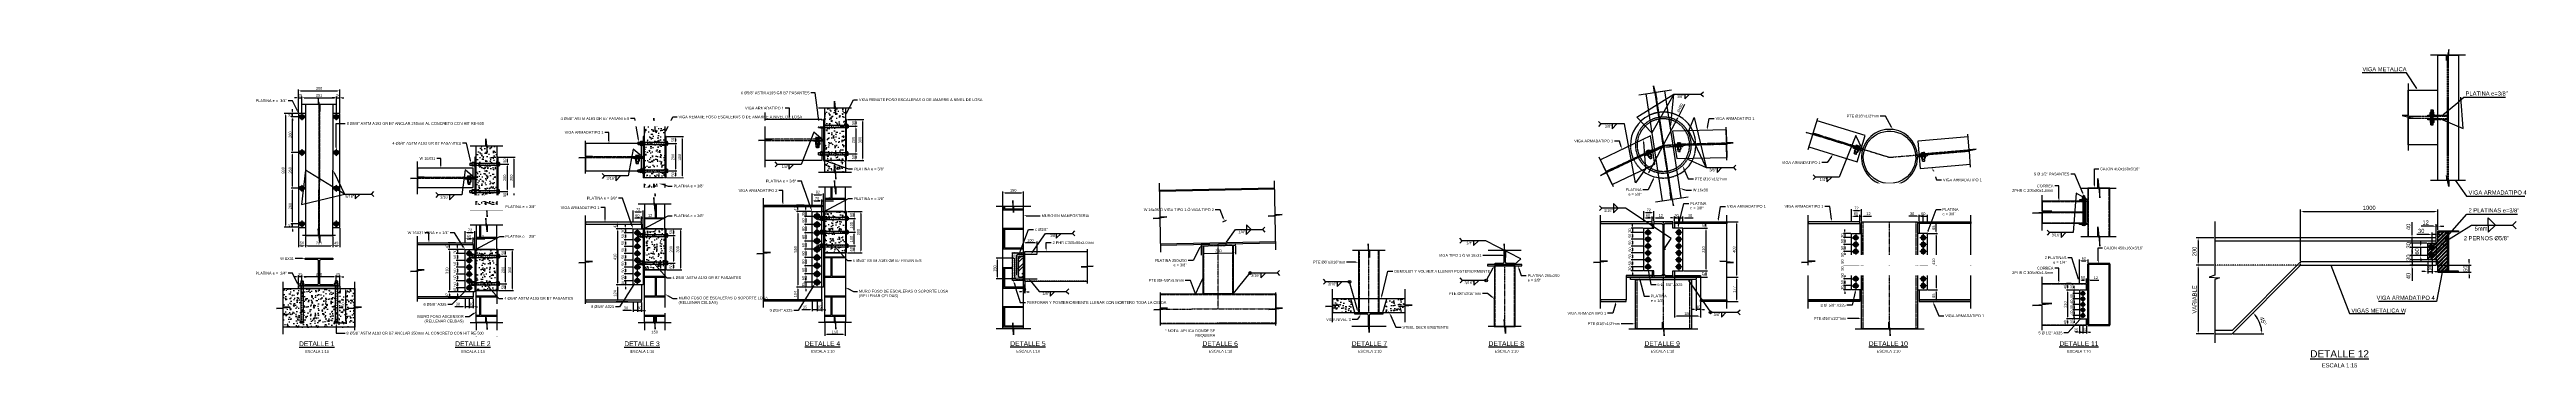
# Model space of a CAD drawing. Header units: millimetres. Extents: x -241278 to 318497, y -110515 to 29234.
# Drawn here: x -33014 to -14958, y -43357 to -41041 of the extents above; entities that cross this region are included whole.
import ezdxf
from ezdxf import colors
from ezdxf.entities.mleader import LeaderData, LeaderLine
from ezdxf.enums import TextEntityAlignment as Align
from ezdxf.math import Vec2, Vec3

# ---------------------------------------------------------------- set-up
doc = ezdxf.new("R2010")
doc.units = ezdxf.units.MM
doc.header["$LTSCALE"] = 0.1
doc.set_wipeout_variables(frame=1)
for name, pattern in [('CENTER', [2, 1.25, -0.25, 0.25, -0.25]), ('CENTERX2', [101.6, 63.5, -12.7, 12.7, -12.7]), ('HIDDEN', [0.375, 0.25, -0.125]), ('HIDDENX2', [19.05, 12.7, -6.35])]:
    doc.linetypes.add(name, pattern=pattern)
for name, color, linetype in [('EE-ACHURADOS', 9, 'Continuous'), ('EE-CENTROS', 8, 'CENTER'), ('EE-COTAS', 1, 'Continuous'), ('EE-OCULTAS', 8, 'HIDDEN'), ('EE-OCULTO', 252, 'HIDDEN'), ('EE-PERNO 5-8', 51, 'Continuous'), ('EE-PHRC254x67x1.5mm', 190, 'Continuous'), ('EE-PLATINA 3-8', 191, 'Continuous'), ('EE-TEXTO 1', 4, 'Continuous'), ('EE-TEXTO 2', 2, 'Continuous'), ('EE-V ARMADA TIPO 3', 41, 'Continuous'), ('EE-V ARMADA TIPO 4', 223, 'Continuous'), ('EE-VARILLA 3-8', 200, 'Continuous'), ('SIM-2 PHR C 305x80x1.5mm', 44, 'Continuous'), ('SIM-ARM 580x1-4x200x1-2', 44, 'Continuous'), ('SIM-ARM 700x3-8x300x1-2', 66, 'Continuous'), ('SIM-CONCRETO', 8, 'Continuous'), ('SIM-COTAS', 1, 'Continuous'), ('SIM-EJES', 8, 'CENTERX2'), ('SIM-MAMPOSTERIA', 150, 'Continuous'), ('SIM-OCULTA', 8, 'HIDDEN'), ('SIM-OCULTOS', 8, 'HIDDENX2'), ('SIM-PHR 355x110x25x3.0', 171, 'Continuous'), ('SIM-PLATINAS', 2, 'Continuous'), ('SIM-TUBO 16x1-2', 114, 'Continuous'), ('SIM-TUBO 365x160x3-16', 83, 'Continuous'), ('SIM-TUBO 6x3-16', 213, 'Continuous'), ('SIM-TUBO 8x5.5', 212, 'Continuous'), ('SIM-W16x31', 164, 'Continuous'), ('SIM-W8x31', 54, 'Continuous')]:
    doc.layers.add(name, color=color, linetype=linetype)
doc.styles.add('ARIAL EE', font='arial.ttf')
doc.styles.get("Standard").update_dxf_attribs({"font": 'arial.ttf'})
doc.dimstyles.new('EE 1_STANDAR', dxfattribs={"dimtxt": 2, "dimasz": 1.5, "dimexe": 1, "dimexo": 0.5, "dimgap": 0.8, "dimtad": 1, "dimdec": 0, "dimdsep": 46, "dimtxsty": 'Standard', "dimcen": 0.09, "dimclrd": 256, "dimclre": 256, "dimclrt": 2, "dimadec": 0, "dimazin": 0, "dimtfac": 1, "dimtdec": 0, "dimtix": 1, "dimtmove": 0, "dimatfit": 2, "dimfxl": 1, "dimtolj": 1, "dimlwd": -1, "dimlwe": -1, "dimarcsym": 1})
pattern_1 = [(0, (0, -454.09), (142.24, 142.24), [277.8125, -6.6675]), (0, (-142.24, -447.42), (142.24, 142.24), [277.8125, -6.6675]), (90, (0, -454.09), (-142.24, 142.24), [-148.9075, 135.5725]), (90, (-6.67, -454.09), (-142.24, 142.24), [-148.9075, 135.5725])]

# ---------------------------------------------------------------- blocks, each defined once
blk = doc.blocks.new('TUERCA 5-8')
blk.add_lwpolyline([(919700, -652089), (919692, -652103), (919700, -652116), (919716, -652116), (919723, -652103), (919716, -652089)], close=True)
for radius in [16.7, 13.5, 6.44]:
    blk.add_circle((919708, -652103), radius)
blk.add_arc((919708, -652103), 7.94, 75, 15)
at = {"layer": 'EE-CENTROS'}
for p, q in [((919683, -652103), (919733, -652103)), ((919708, -652078), (919708, -652128))]:
    blk.add_line(p, q, dxfattribs=at)
blk = doc.blocks.new('TUER 5-8')
blk.add_blockref('TUERCA 5-8', (-919708, 652103))
blk = doc.blocks.new('*U97')
for p, q in [((-13, 176), (-13, 169)), ((13, 169), (-13, 169)), ((-10, 179), (10, 179)), ((-8, 0), (-8, 169)), ((-7, 176), (-7, 169)), ((7, 176), (7, 169)), ((8, 0), (8, 169)), ((13, 176), (13, 169)), ((-13, -6), (-13, -19)), ((-10, -22), (10, -22)), ((-8, -36), (-8, -22)), ((-8, -36), (8, -36)), ((-8, -36), (-6, -37)), ((-7, -6), (-7, -19)), ((-6, -37), (6, -37)), ((8, -36), (6, -37)), ((7, -6), (7, -19)), ((8, -36), (8, -22)), ((13, -6), (13, -19))]:
    blk.add_line(p, q)
blk.add_lwpolyline([(-17, -2), (-17, -2, -0.414214), (-15, 0), (15, 0, -0.414214), (17, -2), (17, -2, -0.414214), (15, -3), (-15, -3, -0.414214)], format="xyb", close=True)
for centre, radius, start, end in [((-10, 175), 3.47, 7.7682, 172.2318), ((0, 170), 8.8, 41.2145, 138.7855), ((10, 175), 3.47, 7.7682, 172.2318), ((-10, -7), 3.47, 7.7682, 172.2318), ((-10, -18), 3.47, 187.7682, 352.2318), ((0, -12), 8.8, 41.2145, 138.7855), ((0, -13), 8.8, 221.2145, 318.7855), ((10, -7), 3.47, 7.7682, 172.2318), ((10, -18), 3.47, 187.7682, 352.2318)]:
    blk.add_arc(centre, radius, start, end)
at = {"layer": 'EE-OCULTAS'}
for p, q in [((-6, 0), (-6, 169)), ((6, 0), (6, 169)), ((-6, -37), (-6, -22)), ((6, -37), (6, -22))]:
    blk.add_line(p, q, dxfattribs=at)
blk = doc.blocks.new('*U98')
for p, q in [((-13, 20), (-13, 13)), ((13, 13), (-13, 13)), ((-10, 23), (10, 23)), ((-8, 0), (-8, 13)), ((-7, 20), (-7, 13)), ((7, 20), (7, 13)), ((8, 0), (8, 13)), ((13, 20), (13, 13)), ((-13, -6), (-13, -19)), ((-10, -22), (10, -22)), ((-8, -36), (-8, -22)), ((-8, -36), (8, -36)), ((-8, -36), (-6, -37)), ((-7, -6), (-7, -19)), ((-6, -37), (6, -37)), ((8, -36), (6, -37)), ((7, -6), (7, -19)), ((8, -36), (8, -22)), ((13, -6), (13, -19))]:
    blk.add_line(p, q)
blk.add_lwpolyline([(-17, -2), (-17, -2, -0.414214), (-15, 0), (15, 0, -0.414214), (17, -2), (17, -2, -0.414214), (15, -3), (-15, -3, -0.414214)], format="xyb", close=True)
for centre, radius, start, end in [((-10, 19), 3.47, 7.7682, 172.2318), ((0, 14), 8.8, 41.2145, 138.7855), ((10, 19), 3.47, 7.7682, 172.2318), ((-10, -7), 3.47, 7.7682, 172.2318), ((-10, -18), 3.47, 187.7682, 352.2318), ((0, -12), 8.8, 41.2145, 138.7855), ((0, -13), 8.8, 221.2145, 318.7855), ((10, -7), 3.47, 7.7682, 172.2318), ((10, -18), 3.47, 187.7682, 352.2318)]:
    blk.add_arc(centre, radius, start, end)
at = {"layer": 'EE-OCULTAS'}
for p, q in [((-6, 0), (-6, 13)), ((6, 0), (6, 13)), ((-6, -37), (-6, -22)), ((6, -37), (6, -22))]:
    blk.add_line(p, q, dxfattribs=at)
blk = doc.blocks.new('*D99')
at = {"layer": 'SIM-COTAS', "transparency": 16777216}
for p, q in [((-29739, -42497), (-29631, -42497)), ((-29641, -42512), (-29641, -42782)), ((-29739, -42797), (-29631, -42797))]:
    blk.add_line(p, q, dxfattribs=at)
for points in [[(-29643, -42512), (-29638, -42512), (-29641, -42497)], [(-29643, -42782), (-29638, -42782), (-29641, -42797)]]:
    blk.add_solid(points, dxfattribs=at)
at = {"layer": 'SIM-COTAS', "color": 2, "transparency": 16777216, "insert": (-29659, -42647), "char_height": 20, "attachment_point": 5, "rotation": 90}
blk.add_mtext('\\A1;300', dxfattribs=at)
blk = doc.blocks.new('*D100')
at = {"layer": 'SIM-COTAS', "transparency": 16777216}
for p, q in [((-29729, -42747), (-29680, -42747)), ((-29690, -42782), (-29690, -42762)), ((-29739, -42797), (-29680, -42797))]:
    blk.add_line(p, q, dxfattribs=at)
for points in [[(-29693, -42762), (-29688, -42762), (-29690, -42747)], [(-29693, -42782), (-29688, -42782), (-29690, -42797)]]:
    blk.add_solid(points, dxfattribs=at)
at = {"layer": 'SIM-COTAS', "color": 2, "transparency": 16777216, "insert": (-29708, -42772), "char_height": 20, "attachment_point": 5, "rotation": 90}
blk.add_mtext('\\A1;50', dxfattribs=at)
blk = doc.blocks.new('*D101')
at = {"layer": 'SIM-COTAS', "transparency": 16777216}
for p, q in [((-29729, -42546), (-29680, -42546)), ((-29690, -42732), (-29690, -42561)), ((-29729, -42747), (-29680, -42747))]:
    blk.add_line(p, q, dxfattribs=at)
for points in [[(-29693, -42561), (-29688, -42561), (-29690, -42546)], [(-29693, -42732), (-29688, -42732), (-29690, -42747)]]:
    blk.add_solid(points, dxfattribs=at)
at = {"layer": 'SIM-COTAS', "color": 2, "transparency": 16777216, "insert": (-29708, -42647), "char_height": 20, "attachment_point": 5, "rotation": 90}
blk.add_mtext('\\A1;200', dxfattribs=at)
blk = doc.blocks.new('*D102')
at = {"layer": 'SIM-COTAS', "transparency": 16777216}
for p, q in [((-29739, -42497), (-29680, -42497)), ((-29729, -42546), (-29680, -42546)), ((-29690, -42531), (-29690, -42512))]:
    blk.add_line(p, q, dxfattribs=at)
for points in [[(-29693, -42512), (-29688, -42512), (-29690, -42497)], [(-29693, -42531), (-29688, -42531), (-29690, -42546)]]:
    blk.add_solid(points, dxfattribs=at)
at = {"layer": 'SIM-COTAS', "color": 2, "transparency": 16777216, "insert": (-29708, -42522), "char_height": 20, "attachment_point": 5, "rotation": 90}
blk.add_mtext('\\A1;50', dxfattribs=at)
blk = doc.blocks.new('*D103')
at = {"layer": 'SIM-COTAS', "transparency": 16777216}
for p, q in [((-29904, -43035), (-29904, -43128)), ((-29769, -43118), (-29889, -43118)), ((-29754, -43035), (-29754, -43128))]:
    blk.add_line(p, q, dxfattribs=at)
for points in [[(-29889, -43116), (-29889, -43121), (-29904, -43118)], [(-29769, -43116), (-29769, -43121), (-29754, -43118)]]:
    blk.add_solid(points, dxfattribs=at)
at = {"layer": 'SIM-COTAS', "color": 2, "transparency": 16777216, "insert": (-29829, -43100), "char_height": 20, "attachment_point": 5}
blk.add_mtext('\\A1;150', dxfattribs=at)
blk = doc.blocks.new('*D104')
at = {"layer": 'SIM-COTAS', "transparency": 16777216}
for p, q in [((-30055, -42450), (-30109, -42450)), ((-29990, -42497), (-30109, -42497)), ((-30099, -42482), (-30099, -42465))]:
    blk.add_line(p, q, dxfattribs=at)
for points in [[(-30102, -42465), (-30097, -42465), (-30099, -42450)], [(-30102, -42482), (-30097, -42482), (-30099, -42497)]]:
    blk.add_solid(points, dxfattribs=at)
at = {"layer": 'SIM-COTAS', "color": 2, "transparency": 16777216, "insert": (-30117, -42473), "char_height": 20, "attachment_point": 5, "rotation": 90}
blk.add_mtext('\\A1;47', dxfattribs=at)
blk = doc.blocks.new('*D105')
at = {"layer": 'SIM-COTAS', "transparency": 16777216}
for p, q in [((-29990, -42497), (-30109, -42497)), ((-30099, -42512), (-30099, -42792)), ((-29990, -42807), (-30109, -42807))]:
    blk.add_line(p, q, dxfattribs=at)
for points in [[(-30102, -42512), (-30097, -42512), (-30099, -42497)], [(-30102, -42792), (-30097, -42792), (-30099, -42807)]]:
    blk.add_solid(points, dxfattribs=at)
at = {"layer": 'SIM-COTAS', "color": 2, "transparency": 16777216, "insert": (-30117, -42652), "char_height": 20, "attachment_point": 5, "rotation": 90}
blk.add_mtext('\\A1;310', dxfattribs=at)
blk = doc.blocks.new('*D106')
at = {"layer": 'SIM-COTAS', "transparency": 16777216}
for p, q in [((-29990, -42807), (-30109, -42807)), ((-30025, -42853), (-30109, -42853)), ((-30099, -42822), (-30099, -42838))]:
    blk.add_line(p, q, dxfattribs=at)
for points in [[(-30102, -42822), (-30097, -42822), (-30099, -42807)], [(-30102, -42838), (-30097, -42838), (-30099, -42853)]]:
    blk.add_solid(points, dxfattribs=at)
at = {"layer": 'SIM-COTAS', "color": 2, "transparency": 16777216, "insert": (-30117, -42830), "char_height": 20, "attachment_point": 5, "rotation": 90}
blk.add_mtext('\\A1;47', dxfattribs=at)
blk = doc.blocks.new('*D107')
at = {"layer": 'SIM-COTAS', "transparency": 16777216}
for p, q in [((-29990, -42497), (-30051, -42497)), ((-29985, -42527), (-30051, -42527)), ((-30041, -42482), (-30041, -42467)), ((-30041, -42497), (-30041, -42527)), ((-30041, -42542), (-30041, -42557))]:
    blk.add_line(p, q, dxfattribs=at)
for points in [[(-30044, -42482), (-30039, -42482), (-30041, -42497)], [(-30044, -42542), (-30039, -42542), (-30041, -42527)]]:
    blk.add_solid(points, dxfattribs=at)
at = {"layer": 'SIM-COTAS', "color": 2, "transparency": 16777216, "insert": (-30059, -42512), "char_height": 20, "attachment_point": 5, "rotation": 90}
blk.add_mtext('\\A1;30', dxfattribs=at)
blk = doc.blocks.new('*D108')
at = {"layer": 'SIM-COTAS', "transparency": 16777216}
for p, q in [((-29985, -42527), (-30051, -42527)), ((-29985, -42577), (-30051, -42577)), ((-30041, -42542), (-30041, -42562))]:
    blk.add_line(p, q, dxfattribs=at)
for points in [[(-30044, -42542), (-30039, -42542), (-30041, -42527)], [(-30044, -42562), (-30039, -42562), (-30041, -42577)]]:
    blk.add_solid(points, dxfattribs=at)
at = {"layer": 'SIM-COTAS', "color": 2, "transparency": 16777216, "insert": (-30059, -42552), "char_height": 20, "attachment_point": 5, "rotation": 90}
blk.add_mtext('\\A1;50', dxfattribs=at)
blk = doc.blocks.new('*D109')
at = {"layer": 'SIM-COTAS', "transparency": 16777216}
for p, q in [((-29985, -42577), (-30051, -42577)), ((-30041, -42592), (-30041, -42612)), ((-29985, -42627), (-30051, -42627))]:
    blk.add_line(p, q, dxfattribs=at)
for points in [[(-30044, -42592), (-30039, -42592), (-30041, -42577)], [(-30044, -42612), (-30039, -42612), (-30041, -42627)]]:
    blk.add_solid(points, dxfattribs=at)
at = {"layer": 'SIM-COTAS', "color": 2, "transparency": 16777216, "insert": (-30059, -42602), "char_height": 20, "attachment_point": 5, "rotation": 90}
blk.add_mtext('\\A1;50', dxfattribs=at)
blk = doc.blocks.new('*D110')
at = {"layer": 'SIM-COTAS', "transparency": 16777216}
for p, q in [((-29985, -42627), (-30051, -42627)), ((-29985, -42677), (-30051, -42677)), ((-30041, -42642), (-30041, -42662))]:
    blk.add_line(p, q, dxfattribs=at)
for points in [[(-30044, -42642), (-30039, -42642), (-30041, -42627)], [(-30044, -42662), (-30039, -42662), (-30041, -42677)]]:
    blk.add_solid(points, dxfattribs=at)
at = {"layer": 'SIM-COTAS', "color": 2, "transparency": 16777216, "insert": (-30059, -42652), "char_height": 20, "attachment_point": 5, "rotation": 90}
blk.add_mtext('\\A1;50', dxfattribs=at)
blk = doc.blocks.new('*D111')
at = {"layer": 'SIM-COTAS', "transparency": 16777216}
for p, q in [((-29985, -42677), (-30051, -42677)), ((-29985, -42727), (-30051, -42727)), ((-30041, -42692), (-30041, -42712))]:
    blk.add_line(p, q, dxfattribs=at)
for points in [[(-30044, -42692), (-30039, -42692), (-30041, -42677)], [(-30044, -42712), (-30039, -42712), (-30041, -42727)]]:
    blk.add_solid(points, dxfattribs=at)
at = {"layer": 'SIM-COTAS', "color": 2, "transparency": 16777216, "insert": (-30059, -42702), "char_height": 20, "attachment_point": 5, "rotation": 90}
blk.add_mtext('\\A1;50', dxfattribs=at)
blk = doc.blocks.new('*D112')
at = {"layer": 'SIM-COTAS', "transparency": 16777216}
for p, q in [((-29985, -42727), (-30051, -42727)), ((-29985, -42777), (-30051, -42777)), ((-30041, -42742), (-30041, -42762))]:
    blk.add_line(p, q, dxfattribs=at)
for points in [[(-30044, -42742), (-30039, -42742), (-30041, -42727)], [(-30044, -42762), (-30039, -42762), (-30041, -42777)]]:
    blk.add_solid(points, dxfattribs=at)
at = {"layer": 'SIM-COTAS', "color": 2, "transparency": 16777216, "insert": (-30059, -42752), "char_height": 20, "attachment_point": 5, "rotation": 90}
blk.add_mtext('\\A1;50', dxfattribs=at)
blk = doc.blocks.new('*D113')
at = {"layer": 'SIM-COTAS', "transparency": 16777216}
for p, q in [((-29985, -42777), (-30051, -42777)), ((-30041, -42762), (-30041, -42747)), ((-30041, -42777), (-30041, -42807)), ((-29990, -42807), (-30051, -42807)), ((-30041, -42822), (-30041, -42837))]:
    blk.add_line(p, q, dxfattribs=at)
for points in [[(-30044, -42762), (-30039, -42762), (-30041, -42777)], [(-30044, -42822), (-30039, -42822), (-30041, -42807)]]:
    blk.add_solid(points, dxfattribs=at)
at = {"layer": 'SIM-COTAS', "color": 2, "transparency": 16777216, "insert": (-30059, -42792), "char_height": 20, "attachment_point": 5, "rotation": 90}
blk.add_mtext('\\A1;30', dxfattribs=at)
blk = doc.blocks.new('*D114')
at = {"layer": 'SIM-COTAS', "transparency": 16777216}
for p, q in [((-29985, -42445), (-29985, -42409)), ((-29970, -42419), (-29940, -42419)), ((-29925, -42445), (-29925, -42409))]:
    blk.add_line(p, q, dxfattribs=at)
for points in [[(-29970, -42417), (-29970, -42422), (-29985, -42419)], [(-29940, -42417), (-29940, -42422), (-29925, -42419)]]:
    blk.add_solid(points, dxfattribs=at)
at = {"layer": 'SIM-COTAS', "color": 2, "transparency": 16777216, "insert": (-29955, -42401), "char_height": 20, "attachment_point": 5}
blk.add_mtext('\\A1;60', dxfattribs=at)
blk = doc.blocks.new('*D115')
at = {"layer": 'SIM-COTAS', "transparency": 16777216}
for p, q in [((-29940, -42419), (-29955, -42419)), ((-29925, -42445), (-29925, -42409)), ((-29925, -42419), (-29913, -42419)), ((-29913, -42492), (-29913, -42409)), ((-29898, -42419), (-29841, -42419))]:
    blk.add_line(p, q, dxfattribs=at)
for points in [[(-29940, -42417), (-29940, -42422), (-29925, -42419)], [(-29898, -42417), (-29898, -42422), (-29913, -42419)]]:
    blk.add_solid(points, dxfattribs=at)
at = {"layer": 'SIM-COTAS', "color": 2, "transparency": 16777216, "insert": (-29862, -42401), "char_height": 20, "attachment_point": 5}
blk.add_mtext('\\A1;12', dxfattribs=at)
blk = doc.blocks.new('*D116')
at = {"layer": 'SIM-COTAS', "transparency": 16777216}
for p, q in [((-29985, -42445), (-29985, -42364)), ((-29970, -42374), (-29928, -42374)), ((-29913, -42492), (-29913, -42364))]:
    blk.add_line(p, q, dxfattribs=at)
for points in [[(-29970, -42372), (-29970, -42377), (-29985, -42374)], [(-29928, -42372), (-29928, -42377), (-29913, -42374)]]:
    blk.add_solid(points, dxfattribs=at)
at = {"layer": 'SIM-COTAS', "color": 2, "transparency": 16777216, "insert": (-29949, -42356), "char_height": 20, "attachment_point": 5}
blk.add_mtext('\\A1;72', dxfattribs=at)
blk = doc.blocks.new('*D117')
at = {"layer": 'SIM-COTAS', "transparency": 16777216}
for p, q in [((-30000, -42915), (-30060, -42915)), ((-29985, -42858), (-29985, -42925)), ((-29955, -42915), (-29985, -42915)), ((-29955, -42858), (-29955, -42925)), ((-29940, -42915), (-29925, -42915))]:
    blk.add_line(p, q, dxfattribs=at)
for points in [[(-30000, -42912), (-30000, -42917), (-29985, -42915)], [(-29940, -42912), (-29940, -42917), (-29955, -42915)]]:
    blk.add_solid(points, dxfattribs=at)
at = {"layer": 'SIM-COTAS', "color": 2, "transparency": 16777216, "insert": (-30037, -42896), "char_height": 20, "attachment_point": 5}
blk.add_mtext('\\A1;30', dxfattribs=at)
blk = doc.blocks.new('*D118')
at = {"layer": 'SIM-COTAS', "transparency": 16777216}
for p, q in [((-29970, -42915), (-29985, -42915)), ((-29955, -42858), (-29955, -42925)), ((-29955, -42915), (-29925, -42915)), ((-29925, -42858), (-29925, -42925)), ((-29910, -42915), (-29895, -42915))]:
    blk.add_line(p, q, dxfattribs=at)
for points in [[(-29970, -42912), (-29970, -42917), (-29955, -42915)], [(-29910, -42912), (-29910, -42917), (-29925, -42915)]]:
    blk.add_solid(points, dxfattribs=at)
at = {"layer": 'SIM-COTAS', "color": 2, "transparency": 16777216, "insert": (-29940, -42896), "char_height": 20, "attachment_point": 5}
blk.add_mtext('\\A1;30', dxfattribs=at)
blk = doc.blocks.new('*D119')
at = {"layer": 'SIM-COTAS', "transparency": 16777216}
for p, q in [((-29739, -41825), (-29619, -41825)), ((-29629, -41840), (-29629, -42110)), ((-29739, -42125), (-29619, -42125))]:
    blk.add_line(p, q, dxfattribs=at)
for points in [[(-29631, -41840), (-29626, -41840), (-29629, -41825)], [(-29631, -42110), (-29626, -42110), (-29629, -42125)]]:
    blk.add_solid(points, dxfattribs=at)
at = {"layer": 'SIM-COTAS', "color": 2, "transparency": 16777216, "insert": (-29647, -41975), "char_height": 20, "attachment_point": 5, "rotation": 90}
blk.add_mtext('\\A1;300', dxfattribs=at)
blk = doc.blocks.new('*D120')
at = {"layer": 'SIM-COTAS', "transparency": 16777216}
for p, q in [((-29739, -41825), (-29667, -41825)), ((-29729, -41875), (-29667, -41875)), ((-29677, -41840), (-29677, -41860))]:
    blk.add_line(p, q, dxfattribs=at)
for points in [[(-29680, -41840), (-29675, -41840), (-29677, -41825)], [(-29680, -41860), (-29675, -41860), (-29677, -41875)]]:
    blk.add_solid(points, dxfattribs=at)
at = {"layer": 'SIM-COTAS', "color": 2, "transparency": 16777216, "insert": (-29696, -41850), "char_height": 20, "attachment_point": 5, "rotation": 90}
blk.add_mtext('\\A1;50', dxfattribs=at)
blk = doc.blocks.new('*D121')
at = {"layer": 'SIM-COTAS', "transparency": 16777216}
for p, q in [((-29729, -41875), (-29667, -41875)), ((-29677, -41890), (-29677, -42060)), ((-29729, -42075), (-29667, -42075))]:
    blk.add_line(p, q, dxfattribs=at)
for points in [[(-29680, -41890), (-29675, -41890), (-29677, -41875)], [(-29680, -42060), (-29675, -42060), (-29677, -42075)]]:
    blk.add_solid(points, dxfattribs=at)
at = {"layer": 'SIM-COTAS', "color": 2, "transparency": 16777216, "insert": (-29696, -41975), "char_height": 20, "attachment_point": 5, "rotation": 90}
blk.add_mtext('\\A1;200', dxfattribs=at)
blk = doc.blocks.new('*D122')
at = {"layer": 'SIM-COTAS', "transparency": 16777216}
for p, q in [((-29739, -42125), (-29667, -42125)), ((-29729, -42075), (-29667, -42075)), ((-29677, -42090), (-29677, -42110))]:
    blk.add_line(p, q, dxfattribs=at)
for points in [[(-29680, -42090), (-29675, -42090), (-29677, -42075)], [(-29680, -42110), (-29675, -42110), (-29677, -42125)]]:
    blk.add_solid(points, dxfattribs=at)
at = {"layer": 'SIM-COTAS', "color": 2, "transparency": 16777216, "insert": (-29696, -42100), "char_height": 20, "attachment_point": 5, "rotation": 90}
blk.add_mtext('\\A1;50', dxfattribs=at)
blk = doc.blocks.new('AWS-FILL-DER')
at = {"transparency": 16777216}
for p, q in [((-19.8, 0), (-21.5, 1.8)), ((-11.5, -3.5), (-8, 0)), ((-19.8, 0), (-21.5, -1.8)), ((-8, 0), (-19.8, 0)), ((-11.5, 0), (-11.5, -3.5))]:
    blk.add_line(p, q, dxfattribs=at)
at = {"layer": 'EE-TEXTO 2', "color": 2, "transparency": 16777216, "style": 'ARIAL EE'}
for tag, flags, p in [('OBSERVACION', 4, (-21.9, -1.1)), ('VALOR_SOLDADURA', 12, (-11.9, -2.7))]:
    blk.add_attdef(tag, text='', height=2, dxfattribs=dict(at, flags=flags)).set_placement(p, align=Align.RIGHT)
at = {"layer": 'EE-TEXTO 2', "color": 2, "transparency": 16777216, "style": 'ARIAL EE', "flags": 12}
blk.add_attdef('DE-TANTO-CADA-TANTO', (-7.7, -2.7), '', height=2, dxfattribs=at)
blk = doc.blocks.new('TÍTULO')
at = {"layer": 'EE-TEXTO 1', "style": 'ARIAL EE'}
blk.add_attdef('%%UTÍTULO', text='', height=3.5, dxfattribs=at).set_placement((0, 0), align=Align.MIDDLE_CENTER)
at = {"layer": 'EE-TEXTO 2', "style": 'ARIAL EE'}
for tag, p in [('SUBTÍTULO', (0, -4.2)), ('ESCALA', (0, -5.7))]:
    blk.add_attdef(tag, text='', height=2, dxfattribs=at).set_placement(p, align=Align.MIDDLE_CENTER)
blk = doc.blocks.new('*D125')
at = {"layer": 'SIM-COTAS', "transparency": 16777216}
for p, q in [((-28513, -42346), (-28405, -42346)), ((-28415, -42361), (-28415, -42631)), ((-28513, -42646), (-28405, -42646))]:
    blk.add_line(p, q, dxfattribs=at)
for points in [[(-28418, -42361), (-28413, -42361), (-28415, -42346)], [(-28418, -42631), (-28413, -42631), (-28415, -42646)]]:
    blk.add_solid(points, dxfattribs=at)
at = {"layer": 'SIM-COTAS', "color": 2, "transparency": 16777216, "insert": (-28434, -42496), "char_height": 20, "attachment_point": 5, "rotation": 90}
blk.add_mtext('\\A1;300', dxfattribs=at)
blk = doc.blocks.new('*D126')
at = {"layer": 'SIM-COTAS', "transparency": 16777216}
for p, q in [((-28504, -42596), (-28454, -42596)), ((-28464, -42631), (-28464, -42611)), ((-28513, -42646), (-28454, -42646))]:
    blk.add_line(p, q, dxfattribs=at)
for points in [[(-28467, -42611), (-28462, -42611), (-28464, -42596)], [(-28467, -42631), (-28462, -42631), (-28464, -42646)]]:
    blk.add_solid(points, dxfattribs=at)
at = {"layer": 'SIM-COTAS', "color": 2, "transparency": 16777216, "insert": (-28483, -42621), "char_height": 20, "attachment_point": 5, "rotation": 90}
blk.add_mtext('\\A1;50', dxfattribs=at)
blk = doc.blocks.new('*D127')
at = {"layer": 'SIM-COTAS', "transparency": 16777216}
for p, q in [((-28504, -42396), (-28454, -42396)), ((-28464, -42581), (-28464, -42411)), ((-28504, -42596), (-28454, -42596))]:
    blk.add_line(p, q, dxfattribs=at)
for points in [[(-28467, -42411), (-28462, -42411), (-28464, -42396)], [(-28467, -42581), (-28462, -42581), (-28464, -42596)]]:
    blk.add_solid(points, dxfattribs=at)
at = {"layer": 'SIM-COTAS', "color": 2, "transparency": 16777216, "insert": (-28483, -42496), "char_height": 20, "attachment_point": 5, "rotation": 90}
blk.add_mtext('\\A1;200', dxfattribs=at)
blk = doc.blocks.new('*D128')
at = {"layer": 'SIM-COTAS', "transparency": 16777216}
for p, q in [((-28513, -42346), (-28454, -42346)), ((-28504, -42396), (-28454, -42396)), ((-28464, -42381), (-28464, -42361))]:
    blk.add_line(p, q, dxfattribs=at)
for points in [[(-28467, -42361), (-28462, -42361), (-28464, -42346)], [(-28467, -42381), (-28462, -42381), (-28464, -42396)]]:
    blk.add_solid(points, dxfattribs=at)
at = {"layer": 'SIM-COTAS', "color": 2, "transparency": 16777216, "insert": (-28483, -42371), "char_height": 20, "attachment_point": 5, "rotation": 90}
blk.add_mtext('\\A1;50', dxfattribs=at)
blk = doc.blocks.new('*D129')
at = {"layer": 'SIM-COTAS', "transparency": 16777216}
for p, q in [((-28678, -43034), (-28678, -43127)), ((-28543, -43117), (-28663, -43117)), ((-28528, -43034), (-28528, -43127))]:
    blk.add_line(p, q, dxfattribs=at)
for points in [[(-28663, -43115), (-28663, -43120), (-28678, -43117)], [(-28543, -43115), (-28543, -43120), (-28528, -43117)]]:
    blk.add_solid(points, dxfattribs=at)
at = {"layer": 'SIM-COTAS', "color": 2, "transparency": 16777216, "insert": (-28603, -43099), "char_height": 20, "attachment_point": 5}
blk.add_mtext('\\A1;150', dxfattribs=at)
blk = doc.blocks.new('*D130')
at = {"layer": 'SIM-COTAS', "transparency": 16777216}
for p, q in [((-28759, -42294), (-28759, -42258)), ((-28744, -42268), (-28714, -42268)), ((-28699, -42294), (-28699, -42258))]:
    blk.add_line(p, q, dxfattribs=at)
for points in [[(-28744, -42266), (-28744, -42271), (-28759, -42268)], [(-28714, -42266), (-28714, -42271), (-28699, -42268)]]:
    blk.add_solid(points, dxfattribs=at)
at = {"layer": 'SIM-COTAS', "color": 2, "transparency": 16777216, "insert": (-28729, -42250), "char_height": 20, "attachment_point": 5}
blk.add_mtext('\\A1;60', dxfattribs=at)
blk = doc.blocks.new('*D131')
at = {"layer": 'SIM-COTAS', "transparency": 16777216}
for p, q in [((-28714, -42268), (-28729, -42268)), ((-28699, -42294), (-28699, -42258)), ((-28699, -42268), (-28687, -42268)), ((-28687, -42341), (-28687, -42258)), ((-28672, -42268), (-28615, -42268))]:
    blk.add_line(p, q, dxfattribs=at)
for points in [[(-28714, -42266), (-28714, -42271), (-28699, -42268)], [(-28672, -42266), (-28672, -42271), (-28687, -42268)]]:
    blk.add_solid(points, dxfattribs=at)
at = {"layer": 'SIM-COTAS', "color": 2, "transparency": 16777216, "insert": (-28636, -42250), "char_height": 20, "attachment_point": 5}
blk.add_mtext('\\A1;12', dxfattribs=at)
blk = doc.blocks.new('*D132')
at = {"layer": 'SIM-COTAS', "transparency": 16777216}
for p, q in [((-28759, -42294), (-28759, -42214)), ((-28744, -42224), (-28702, -42224)), ((-28687, -42341), (-28687, -42214))]:
    blk.add_line(p, q, dxfattribs=at)
for points in [[(-28744, -42221), (-28744, -42226), (-28759, -42224)], [(-28702, -42221), (-28702, -42226), (-28687, -42224)]]:
    blk.add_solid(points, dxfattribs=at)
at = {"layer": 'SIM-COTAS', "color": 2, "transparency": 16777216, "insert": (-28723, -42205), "char_height": 20, "attachment_point": 5}
blk.add_mtext('\\A1;72', dxfattribs=at)
blk = doc.blocks.new('*D133')
at = {"layer": 'SIM-COTAS', "transparency": 16777216}
for p, q in [((-28829, -42299), (-28884, -42299)), ((-28764, -42346), (-28884, -42346)), ((-28874, -42331), (-28874, -42314))]:
    blk.add_line(p, q, dxfattribs=at)
for points in [[(-28876, -42314), (-28871, -42314), (-28874, -42299)], [(-28876, -42331), (-28871, -42331), (-28874, -42346)]]:
    blk.add_solid(points, dxfattribs=at)
at = {"layer": 'SIM-COTAS', "color": 2, "transparency": 16777216, "insert": (-28892, -42323), "char_height": 20, "attachment_point": 5, "rotation": 90}
blk.add_mtext('\\A1;47', dxfattribs=at)
blk = doc.blocks.new('*D134')
at = {"layer": 'SIM-COTAS', "transparency": 16777216}
for p, q in [((-28764, -42346), (-28884, -42346)), ((-28874, -42361), (-28874, -42741)), ((-28764, -42756), (-28884, -42756))]:
    blk.add_line(p, q, dxfattribs=at)
for points in [[(-28876, -42361), (-28871, -42361), (-28874, -42346)], [(-28876, -42741), (-28871, -42741), (-28874, -42756)]]:
    blk.add_solid(points, dxfattribs=at)
at = {"layer": 'SIM-COTAS', "color": 2, "transparency": 16777216, "insert": (-28892, -42551), "char_height": 20, "attachment_point": 5, "rotation": 90}
blk.add_mtext('\\A1;410', dxfattribs=at)
blk = doc.blocks.new('*D135')
at = {"layer": 'SIM-COTAS', "transparency": 16777216}
for p, q in [((-28764, -42756), (-28884, -42756)), ((-28874, -42771), (-28874, -42864)), ((-28799, -42879), (-28884, -42879))]:
    blk.add_line(p, q, dxfattribs=at)
for points in [[(-28876, -42771), (-28871, -42771), (-28874, -42756)], [(-28876, -42864), (-28871, -42864), (-28874, -42879)]]:
    blk.add_solid(points, dxfattribs=at)
at = {"layer": 'SIM-COTAS', "color": 2, "transparency": 16777216, "insert": (-28892, -42818), "char_height": 20, "attachment_point": 5, "rotation": 90}
blk.add_mtext('\\A1;124', dxfattribs=at)
blk = doc.blocks.new('*D136')
at = {"layer": 'SIM-COTAS', "transparency": 16777216}
for p, q in [((-28764, -42346), (-28826, -42346)), ((-28759, -42376), (-28826, -42376)), ((-28816, -42331), (-28816, -42316)), ((-28816, -42346), (-28816, -42376)), ((-28816, -42391), (-28816, -42406))]:
    blk.add_line(p, q, dxfattribs=at)
for points in [[(-28818, -42331), (-28813, -42331), (-28816, -42346)], [(-28818, -42391), (-28813, -42391), (-28816, -42376)]]:
    blk.add_solid(points, dxfattribs=at)
at = {"layer": 'SIM-COTAS', "color": 2, "transparency": 16777216, "insert": (-28834, -42361), "char_height": 20, "attachment_point": 5, "rotation": 90}
blk.add_mtext('\\A1;30', dxfattribs=at)
blk = doc.blocks.new('*D137')
at = {"layer": 'SIM-COTAS', "transparency": 16777216}
for p, q in [((-28759, -42376), (-28826, -42376)), ((-28759, -42426), (-28826, -42426)), ((-28816, -42391), (-28816, -42411))]:
    blk.add_line(p, q, dxfattribs=at)
for points in [[(-28818, -42391), (-28813, -42391), (-28816, -42376)], [(-28818, -42411), (-28813, -42411), (-28816, -42426)]]:
    blk.add_solid(points, dxfattribs=at)
at = {"layer": 'SIM-COTAS', "color": 2, "transparency": 16777216, "insert": (-28834, -42401), "char_height": 20, "attachment_point": 5, "rotation": 90}
blk.add_mtext('\\A1;50', dxfattribs=at)
blk = doc.blocks.new('*D138')
at = {"layer": 'SIM-COTAS', "transparency": 16777216}
for p, q in [((-28759, -42426), (-28826, -42426)), ((-28759, -42476), (-28826, -42476)), ((-28816, -42441), (-28816, -42461))]:
    blk.add_line(p, q, dxfattribs=at)
for points in [[(-28818, -42441), (-28813, -42441), (-28816, -42426)], [(-28818, -42461), (-28813, -42461), (-28816, -42476)]]:
    blk.add_solid(points, dxfattribs=at)
at = {"layer": 'SIM-COTAS', "color": 2, "transparency": 16777216, "insert": (-28834, -42451), "char_height": 20, "attachment_point": 5, "rotation": 90}
blk.add_mtext('\\A1;50', dxfattribs=at)
blk = doc.blocks.new('*D139')
at = {"layer": 'SIM-COTAS', "transparency": 16777216}
for p, q in [((-28759, -42476), (-28826, -42476)), ((-28759, -42526), (-28826, -42526)), ((-28816, -42491), (-28816, -42511))]:
    blk.add_line(p, q, dxfattribs=at)
for points in [[(-28818, -42491), (-28813, -42491), (-28816, -42476)], [(-28818, -42511), (-28813, -42511), (-28816, -42526)]]:
    blk.add_solid(points, dxfattribs=at)
at = {"layer": 'SIM-COTAS', "color": 2, "transparency": 16777216, "insert": (-28834, -42501), "char_height": 20, "attachment_point": 5, "rotation": 90}
blk.add_mtext('\\A1;50', dxfattribs=at)
blk = doc.blocks.new('*D140')
at = {"layer": 'SIM-COTAS', "transparency": 16777216}
for p, q in [((-28759, -42526), (-28826, -42526)), ((-28759, -42576), (-28826, -42576)), ((-28816, -42541), (-28816, -42561))]:
    blk.add_line(p, q, dxfattribs=at)
for points in [[(-28818, -42541), (-28813, -42541), (-28816, -42526)], [(-28818, -42561), (-28813, -42561), (-28816, -42576)]]:
    blk.add_solid(points, dxfattribs=at)
at = {"layer": 'SIM-COTAS', "color": 2, "transparency": 16777216, "insert": (-28834, -42551), "char_height": 20, "attachment_point": 5, "rotation": 90}
blk.add_mtext('\\A1;50', dxfattribs=at)
blk = doc.blocks.new('*D141')
at = {"layer": 'SIM-COTAS', "transparency": 16777216}
for p, q in [((-28759, -42576), (-28826, -42576)), ((-28816, -42591), (-28816, -42611)), ((-28759, -42626), (-28826, -42626))]:
    blk.add_line(p, q, dxfattribs=at)
for points in [[(-28818, -42591), (-28813, -42591), (-28816, -42576)], [(-28818, -42611), (-28813, -42611), (-28816, -42626)]]:
    blk.add_solid(points, dxfattribs=at)
at = {"layer": 'SIM-COTAS', "color": 2, "transparency": 16777216, "insert": (-28834, -42601), "char_height": 20, "attachment_point": 5, "rotation": 90}
blk.add_mtext('\\A1;50', dxfattribs=at)
blk = doc.blocks.new('*D142')
at = {"layer": 'SIM-COTAS', "transparency": 16777216}
for p, q in [((-28759, -42626), (-28826, -42626)), ((-28759, -42676), (-28826, -42676)), ((-28816, -42641), (-28816, -42661))]:
    blk.add_line(p, q, dxfattribs=at)
for points in [[(-28818, -42641), (-28813, -42641), (-28816, -42626)], [(-28818, -42661), (-28813, -42661), (-28816, -42676)]]:
    blk.add_solid(points, dxfattribs=at)
at = {"layer": 'SIM-COTAS', "color": 2, "transparency": 16777216, "insert": (-28834, -42651), "char_height": 20, "attachment_point": 5, "rotation": 90}
blk.add_mtext('\\A1;50', dxfattribs=at)
blk = doc.blocks.new('*D143')
at = {"layer": 'SIM-COTAS', "transparency": 16777216}
for p, q in [((-28759, -42676), (-28826, -42676)), ((-28759, -42726), (-28826, -42726)), ((-28816, -42691), (-28816, -42711))]:
    blk.add_line(p, q, dxfattribs=at)
for points in [[(-28818, -42691), (-28813, -42691), (-28816, -42676)], [(-28818, -42711), (-28813, -42711), (-28816, -42726)]]:
    blk.add_solid(points, dxfattribs=at)
at = {"layer": 'SIM-COTAS', "color": 2, "transparency": 16777216, "insert": (-28834, -42701), "char_height": 20, "attachment_point": 5, "rotation": 90}
blk.add_mtext('\\A1;50', dxfattribs=at)
blk = doc.blocks.new('*D144')
at = {"layer": 'SIM-COTAS', "transparency": 16777216}
for p, q in [((-28759, -42726), (-28826, -42726)), ((-28764, -42756), (-28826, -42756)), ((-28816, -42711), (-28816, -42696)), ((-28816, -42726), (-28816, -42756)), ((-28816, -42771), (-28816, -42786))]:
    blk.add_line(p, q, dxfattribs=at)
for points in [[(-28818, -42711), (-28813, -42711), (-28816, -42726)], [(-28818, -42771), (-28813, -42771), (-28816, -42756)]]:
    blk.add_solid(points, dxfattribs=at)
at = {"layer": 'SIM-COTAS', "color": 2, "transparency": 16777216, "insert": (-28834, -42741), "char_height": 20, "attachment_point": 5, "rotation": 90}
blk.add_mtext('\\A1;30', dxfattribs=at)
blk = doc.blocks.new('*D145')
at = {"layer": 'SIM-COTAS', "transparency": 16777216}
for p, q in [((-28774, -42941), (-28834, -42941)), ((-28759, -42884), (-28759, -42951)), ((-28729, -42941), (-28759, -42941)), ((-28729, -42884), (-28729, -42951)), ((-28714, -42941), (-28699, -42941))]:
    blk.add_line(p, q, dxfattribs=at)
for points in [[(-28774, -42938), (-28774, -42943), (-28759, -42941)], [(-28714, -42938), (-28714, -42943), (-28729, -42941)]]:
    blk.add_solid(points, dxfattribs=at)
at = {"layer": 'SIM-COTAS', "color": 2, "transparency": 16777216, "insert": (-28812, -42923), "char_height": 20, "attachment_point": 5}
blk.add_mtext('\\A1;30', dxfattribs=at)
blk = doc.blocks.new('*D146')
at = {"layer": 'SIM-COTAS', "transparency": 16777216}
for p, q in [((-28744, -42941), (-28759, -42941)), ((-28729, -42884), (-28729, -42951)), ((-28729, -42941), (-28699, -42941)), ((-28699, -42884), (-28699, -42951)), ((-28684, -42941), (-28669, -42941))]:
    blk.add_line(p, q, dxfattribs=at)
for points in [[(-28744, -42938), (-28744, -42943), (-28729, -42941)], [(-28684, -42938), (-28684, -42943), (-28699, -42941)]]:
    blk.add_solid(points, dxfattribs=at)
at = {"layer": 'SIM-COTAS', "color": 2, "transparency": 16777216, "insert": (-28714, -42923), "char_height": 20, "attachment_point": 5}
blk.add_mtext('\\A1;30', dxfattribs=at)
blk = doc.blocks.new('*D147')
at = {"layer": 'SIM-COTAS', "transparency": 16777216}
for p, q in [((-28513, -41675), (-28393, -41675)), ((-28403, -41690), (-28403, -41960)), ((-28513, -41975), (-28393, -41975))]:
    blk.add_line(p, q, dxfattribs=at)
for points in [[(-28405, -41690), (-28400, -41690), (-28403, -41675)], [(-28405, -41960), (-28400, -41960), (-28403, -41975)]]:
    blk.add_solid(points, dxfattribs=at)
at = {"layer": 'SIM-COTAS', "color": 2, "transparency": 16777216, "insert": (-28421, -41825), "char_height": 20, "attachment_point": 5, "rotation": 90}
blk.add_mtext('\\A1;300', dxfattribs=at)
blk = doc.blocks.new('*D148')
at = {"layer": 'SIM-COTAS', "transparency": 16777216}
for p, q in [((-28513, -41675), (-28442, -41675)), ((-28452, -41690), (-28452, -41709)), ((-28504, -41724), (-28442, -41724))]:
    blk.add_line(p, q, dxfattribs=at)
for points in [[(-28454, -41690), (-28449, -41690), (-28452, -41675)], [(-28454, -41709), (-28449, -41709), (-28452, -41724)]]:
    blk.add_solid(points, dxfattribs=at)
at = {"layer": 'SIM-COTAS', "color": 2, "transparency": 16777216, "insert": (-28470, -41699), "char_height": 20, "attachment_point": 5, "rotation": 90}
blk.add_mtext('\\A1;50', dxfattribs=at)
blk = doc.blocks.new('*D149')
at = {"layer": 'SIM-COTAS', "transparency": 16777216}
for p, q in [((-28504, -41724), (-28442, -41724)), ((-28452, -41739), (-28452, -41910)), ((-28504, -41925), (-28442, -41925))]:
    blk.add_line(p, q, dxfattribs=at)
for points in [[(-28454, -41739), (-28449, -41739), (-28452, -41724)], [(-28454, -41910), (-28449, -41910), (-28452, -41925)]]:
    blk.add_solid(points, dxfattribs=at)
at = {"layer": 'SIM-COTAS', "color": 2, "transparency": 16777216, "insert": (-28470, -41824), "char_height": 20, "attachment_point": 5, "rotation": 90}
blk.add_mtext('\\A1;200', dxfattribs=at)
blk = doc.blocks.new('*D150')
at = {"layer": 'SIM-COTAS', "transparency": 16777216}
for p, q in [((-28513, -41975), (-28442, -41975)), ((-28504, -41925), (-28442, -41925)), ((-28452, -41940), (-28452, -41960))]:
    blk.add_line(p, q, dxfattribs=at)
for points in [[(-28454, -41940), (-28449, -41940), (-28452, -41925)], [(-28454, -41960), (-28449, -41960), (-28452, -41975)]]:
    blk.add_solid(points, dxfattribs=at)
at = {"layer": 'SIM-COTAS', "color": 2, "transparency": 16777216, "insert": (-28470, -41950), "char_height": 20, "attachment_point": 5, "rotation": 90}
blk.add_mtext('\\A1;50', dxfattribs=at)
blk = doc.blocks.new('*D151')
at = {"layer": 'SIM-COTAS', "transparency": 16777216}
for p, q in [((-27198, -42221), (-27090, -42221)), ((-27100, -42236), (-27100, -42506)), ((-27198, -42521), (-27090, -42521))]:
    blk.add_line(p, q, dxfattribs=at)
for points in [[(-27103, -42236), (-27098, -42236), (-27100, -42221)], [(-27103, -42506), (-27098, -42506), (-27100, -42521)]]:
    blk.add_solid(points, dxfattribs=at)
at = {"layer": 'SIM-COTAS', "color": 2, "transparency": 16777216, "insert": (-27118, -42371), "char_height": 20, "attachment_point": 5, "rotation": 90}
blk.add_mtext('\\A1;300', dxfattribs=at)
blk = doc.blocks.new('*D152')
at = {"layer": 'SIM-COTAS', "transparency": 16777216}
for p, q in [((-27198, -42521), (-27139, -42521)), ((-27189, -42471), (-27139, -42471)), ((-27149, -42506), (-27149, -42486))]:
    blk.add_line(p, q, dxfattribs=at)
for points in [[(-27152, -42486), (-27147, -42486), (-27149, -42471)], [(-27152, -42506), (-27147, -42506), (-27149, -42521)]]:
    blk.add_solid(points, dxfattribs=at)
at = {"layer": 'SIM-COTAS', "color": 2, "transparency": 16777216, "insert": (-27168, -42496), "char_height": 20, "attachment_point": 5, "rotation": 90}
blk.add_mtext('\\A1;50', dxfattribs=at)
blk = doc.blocks.new('*D153')
at = {"layer": 'SIM-COTAS', "transparency": 16777216}
for p, q in [((-27189, -42371), (-27139, -42371)), ((-27149, -42456), (-27149, -42386)), ((-27189, -42471), (-27139, -42471))]:
    blk.add_line(p, q, dxfattribs=at)
for points in [[(-27152, -42386), (-27147, -42386), (-27149, -42371)], [(-27152, -42456), (-27147, -42456), (-27149, -42471)]]:
    blk.add_solid(points, dxfattribs=at)
at = {"layer": 'SIM-COTAS', "color": 2, "transparency": 16777216, "insert": (-27168, -42421), "char_height": 20, "attachment_point": 5, "rotation": 90}
blk.add_mtext('\\A1;100', dxfattribs=at)
blk = doc.blocks.new('*D154')
at = {"layer": 'SIM-COTAS', "transparency": 16777216}
for p, q in [((-27198, -42221), (-27139, -42221)), ((-27149, -42256), (-27149, -42236)), ((-27189, -42271), (-27139, -42271))]:
    blk.add_line(p, q, dxfattribs=at)
for points in [[(-27152, -42236), (-27147, -42236), (-27149, -42221)], [(-27152, -42256), (-27147, -42256), (-27149, -42271)]]:
    blk.add_solid(points, dxfattribs=at)
at = {"layer": 'SIM-COTAS', "color": 2, "transparency": 16777216, "insert": (-27168, -42246), "char_height": 20, "attachment_point": 5, "rotation": 90}
blk.add_mtext('\\A1;50', dxfattribs=at)
blk = doc.blocks.new('*D155')
at = {"layer": 'SIM-COTAS', "transparency": 16777216}
for p, q in [((-27363, -43033), (-27363, -43126)), ((-27228, -43116), (-27348, -43116)), ((-27213, -43033), (-27213, -43126))]:
    blk.add_line(p, q, dxfattribs=at)
for points in [[(-27348, -43114), (-27348, -43119), (-27363, -43116)], [(-27228, -43114), (-27228, -43119), (-27213, -43116)]]:
    blk.add_solid(points, dxfattribs=at)
at = {"layer": 'SIM-COTAS', "color": 2, "transparency": 16777216, "insert": (-27288, -43098), "char_height": 20, "attachment_point": 5}
blk.add_mtext('\\A1;150', dxfattribs=at)
blk = doc.blocks.new('*D156')
at = {"layer": 'SIM-COTAS', "transparency": 16777216}
for p, q in [((-27454, -42170), (-27454, -42134)), ((-27439, -42144), (-27399, -42144)), ((-27384, -42170), (-27384, -42134))]:
    blk.add_line(p, q, dxfattribs=at)
for points in [[(-27439, -42141), (-27439, -42146), (-27454, -42144)], [(-27399, -42141), (-27399, -42146), (-27384, -42144)]]:
    blk.add_solid(points, dxfattribs=at)
at = {"layer": 'SIM-COTAS', "color": 2, "transparency": 16777216, "insert": (-27419, -42125), "char_height": 20, "attachment_point": 5}
blk.add_mtext('\\A1;70', dxfattribs=at)
blk = doc.blocks.new('*D157')
at = {"layer": 'SIM-COTAS', "transparency": 16777216}
for p, q in [((-27399, -42144), (-27414, -42144)), ((-27384, -42170), (-27384, -42134)), ((-27384, -42144), (-27372, -42144)), ((-27372, -42216), (-27372, -42134)), ((-27357, -42144), (-27300, -42144))]:
    blk.add_line(p, q, dxfattribs=at)
for points in [[(-27399, -42141), (-27399, -42146), (-27384, -42144)], [(-27357, -42141), (-27357, -42146), (-27372, -42144)]]:
    blk.add_solid(points, dxfattribs=at)
at = {"layer": 'SIM-COTAS', "color": 2, "transparency": 16777216, "insert": (-27321, -42125), "char_height": 20, "attachment_point": 5}
blk.add_mtext('\\A1;12', dxfattribs=at)
blk = doc.blocks.new('*D158')
at = {"layer": 'SIM-COTAS', "transparency": 16777216}
for p, q in [((-27454, -42170), (-27454, -42089)), ((-27439, -42099), (-27387, -42099)), ((-27372, -42216), (-27372, -42089))]:
    blk.add_line(p, q, dxfattribs=at)
for points in [[(-27439, -42096), (-27439, -42101), (-27454, -42099)], [(-27387, -42096), (-27387, -42101), (-27372, -42099)]]:
    blk.add_solid(points, dxfattribs=at)
at = {"layer": 'SIM-COTAS', "color": 2, "transparency": 16777216, "insert": (-27413, -42080), "char_height": 20, "attachment_point": 5}
blk.add_mtext('\\A1;82', dxfattribs=at)
blk = doc.blocks.new('*D159')
at = {"layer": 'SIM-COTAS', "transparency": 16777216}
for p, q in [((-27514, -42175), (-27569, -42175)), ((-27459, -42221), (-27569, -42221)), ((-27559, -42206), (-27559, -42190))]:
    blk.add_line(p, q, dxfattribs=at)
for points in [[(-27561, -42190), (-27556, -42190), (-27559, -42175)], [(-27561, -42206), (-27556, -42206), (-27559, -42221)]]:
    blk.add_solid(points, dxfattribs=at)
at = {"layer": 'SIM-COTAS', "color": 2, "transparency": 16777216, "insert": (-27577, -42198), "char_height": 20, "attachment_point": 5, "rotation": 90}
blk.add_mtext('\\A1;47', dxfattribs=at)
blk = doc.blocks.new('*D160')
at = {"layer": 'SIM-COTAS', "transparency": 16777216}
for p, q in [((-27459, -42221), (-27569, -42221)), ((-27559, -42236), (-27559, -42756)), ((-27459, -42771), (-27569, -42771))]:
    blk.add_line(p, q, dxfattribs=at)
for points in [[(-27561, -42236), (-27556, -42236), (-27559, -42221)], [(-27561, -42756), (-27556, -42756), (-27559, -42771)]]:
    blk.add_solid(points, dxfattribs=at)
at = {"layer": 'SIM-COTAS', "color": 2, "transparency": 16777216, "insert": (-27577, -42496), "char_height": 20, "attachment_point": 5, "rotation": 90}
blk.add_mtext('\\A1;550', dxfattribs=at)
blk = doc.blocks.new('*D161')
at = {"layer": 'SIM-COTAS', "transparency": 16777216}
for p, q in [((-27459, -42771), (-27569, -42771)), ((-27559, -42786), (-27559, -42860)), ((-27484, -42875), (-27569, -42875))]:
    blk.add_line(p, q, dxfattribs=at)
for points in [[(-27561, -42786), (-27556, -42786), (-27559, -42771)], [(-27561, -42860), (-27556, -42860), (-27559, -42875)]]:
    blk.add_solid(points, dxfattribs=at)
at = {"layer": 'SIM-COTAS', "color": 2, "transparency": 16777216, "insert": (-27577, -42823), "char_height": 20, "attachment_point": 5, "rotation": 90}
blk.add_mtext('\\A1;104', dxfattribs=at)
blk = doc.blocks.new('*D162')
at = {"layer": 'SIM-COTAS', "transparency": 16777216}
for p, q in [((-27459, -42221), (-27511, -42221)), ((-27501, -42206), (-27501, -42191)), ((-27501, -42221), (-27501, -42256)), ((-27444, -42256), (-27511, -42256)), ((-27501, -42271), (-27501, -42286))]:
    blk.add_line(p, q, dxfattribs=at)
for points in [[(-27503, -42206), (-27498, -42206), (-27501, -42221)], [(-27503, -42271), (-27498, -42271), (-27501, -42256)]]:
    blk.add_solid(points, dxfattribs=at)
at = {"layer": 'SIM-COTAS', "color": 2, "transparency": 16777216, "insert": (-27519, -42239), "char_height": 20, "attachment_point": 5, "rotation": 90}
blk.add_mtext('\\A1;35', dxfattribs=at)
blk = doc.blocks.new('*D163')
at = {"layer": 'SIM-COTAS', "transparency": 16777216}
for p, q in [((-27444, -42256), (-27511, -42256)), ((-27444, -42316), (-27511, -42316)), ((-27501, -42271), (-27501, -42301))]:
    blk.add_line(p, q, dxfattribs=at)
for points in [[(-27503, -42271), (-27498, -42271), (-27501, -42256)], [(-27503, -42301), (-27498, -42301), (-27501, -42316)]]:
    blk.add_solid(points, dxfattribs=at)
at = {"layer": 'SIM-COTAS', "color": 2, "transparency": 16777216, "insert": (-27519, -42286), "char_height": 20, "attachment_point": 5, "rotation": 90}
blk.add_mtext('\\A1;60', dxfattribs=at)
blk = doc.blocks.new('*D164')
at = {"layer": 'SIM-COTAS', "transparency": 16777216}
for p, q in [((-27469, -42936), (-27530, -42936)), ((-27454, -42880), (-27454, -42946)), ((-27419, -42936), (-27454, -42936)), ((-27419, -42880), (-27419, -42946)), ((-27404, -42936), (-27389, -42936))]:
    blk.add_line(p, q, dxfattribs=at)
for points in [[(-27469, -42933), (-27469, -42938), (-27454, -42936)], [(-27404, -42933), (-27404, -42938), (-27419, -42936)]]:
    blk.add_solid(points, dxfattribs=at)
at = {"layer": 'SIM-COTAS', "color": 2, "transparency": 16777216, "insert": (-27507, -42918), "char_height": 20, "attachment_point": 5}
blk.add_mtext('\\A1;35', dxfattribs=at)
blk = doc.blocks.new('*D165')
at = {"layer": 'SIM-COTAS', "transparency": 16777216}
for p, q in [((-27434, -42936), (-27449, -42936)), ((-27419, -42880), (-27419, -42946)), ((-27419, -42936), (-27384, -42936)), ((-27384, -42880), (-27384, -42946)), ((-27369, -42936), (-27354, -42936))]:
    blk.add_line(p, q, dxfattribs=at)
for points in [[(-27434, -42933), (-27434, -42938), (-27419, -42936)], [(-27369, -42933), (-27369, -42938), (-27384, -42936)]]:
    blk.add_solid(points, dxfattribs=at)
at = {"layer": 'SIM-COTAS', "color": 2, "transparency": 16777216, "insert": (-27402, -42918), "char_height": 20, "attachment_point": 5}
blk.add_mtext('\\A1;35', dxfattribs=at)
blk = doc.blocks.new('*D166')
at = {"layer": 'SIM-COTAS', "transparency": 16777216}
for p, q in [((-27444, -42436), (-27511, -42436)), ((-27444, -42496), (-27511, -42496)), ((-27501, -42451), (-27501, -42481))]:
    blk.add_line(p, q, dxfattribs=at)
for points in [[(-27503, -42451), (-27498, -42451), (-27501, -42436)], [(-27503, -42481), (-27498, -42481), (-27501, -42496)]]:
    blk.add_solid(points, dxfattribs=at)
at = {"layer": 'SIM-COTAS', "color": 2, "transparency": 16777216, "insert": (-27519, -42466), "char_height": 20, "attachment_point": 5, "rotation": 90}
blk.add_mtext('\\A1;60', dxfattribs=at)
blk = doc.blocks.new('*D167')
at = {"layer": 'SIM-COTAS', "transparency": 16777216}
for p, q in [((-27444, -42496), (-27511, -42496)), ((-27444, -42556), (-27511, -42556)), ((-27501, -42511), (-27501, -42541))]:
    blk.add_line(p, q, dxfattribs=at)
for points in [[(-27503, -42511), (-27498, -42511), (-27501, -42496)], [(-27503, -42541), (-27498, -42541), (-27501, -42556)]]:
    blk.add_solid(points, dxfattribs=at)
at = {"layer": 'SIM-COTAS', "color": 2, "transparency": 16777216, "insert": (-27519, -42526), "char_height": 20, "attachment_point": 5, "rotation": 90}
blk.add_mtext('\\A1;60', dxfattribs=at)
blk = doc.blocks.new('*D168')
at = {"layer": 'SIM-COTAS', "transparency": 16777216}
for p, q in [((-27444, -42556), (-27511, -42556)), ((-27501, -42571), (-27501, -42601)), ((-27444, -42616), (-27511, -42616))]:
    blk.add_line(p, q, dxfattribs=at)
for points in [[(-27503, -42571), (-27498, -42571), (-27501, -42556)], [(-27503, -42601), (-27498, -42601), (-27501, -42616)]]:
    blk.add_solid(points, dxfattribs=at)
at = {"layer": 'SIM-COTAS', "color": 2, "transparency": 16777216, "insert": (-27519, -42586), "char_height": 20, "attachment_point": 5, "rotation": 90}
blk.add_mtext('\\A1;60', dxfattribs=at)
blk = doc.blocks.new('*D169')
at = {"layer": 'SIM-COTAS', "transparency": 16777216}
for p, q in [((-27444, -42616), (-27511, -42616)), ((-27444, -42676), (-27511, -42676)), ((-27501, -42631), (-27501, -42661))]:
    blk.add_line(p, q, dxfattribs=at)
for points in [[(-27503, -42631), (-27498, -42631), (-27501, -42616)], [(-27503, -42661), (-27498, -42661), (-27501, -42676)]]:
    blk.add_solid(points, dxfattribs=at)
at = {"layer": 'SIM-COTAS', "color": 2, "transparency": 16777216, "insert": (-27519, -42646), "char_height": 20, "attachment_point": 5, "rotation": 90}
blk.add_mtext('\\A1;60', dxfattribs=at)
blk = doc.blocks.new('*D170')
at = {"layer": 'SIM-COTAS', "transparency": 16777216}
for p, q in [((-27444, -42676), (-27511, -42676)), ((-27444, -42736), (-27511, -42736)), ((-27501, -42691), (-27501, -42721))]:
    blk.add_line(p, q, dxfattribs=at)
for points in [[(-27503, -42691), (-27498, -42691), (-27501, -42676)], [(-27503, -42721), (-27498, -42721), (-27501, -42736)]]:
    blk.add_solid(points, dxfattribs=at)
at = {"layer": 'SIM-COTAS', "color": 2, "transparency": 16777216, "insert": (-27519, -42706), "char_height": 20, "attachment_point": 5, "rotation": 90}
blk.add_mtext('\\A1;60', dxfattribs=at)
blk = doc.blocks.new('*D171')
at = {"layer": 'SIM-COTAS', "transparency": 16777216}
for p, q in [((-27449, -42736), (-27511, -42736)), ((-27459, -42771), (-27511, -42771)), ((-27501, -42721), (-27501, -42706)), ((-27501, -42736), (-27501, -42771)), ((-27501, -42786), (-27501, -42801))]:
    blk.add_line(p, q, dxfattribs=at)
for points in [[(-27503, -42721), (-27498, -42721), (-27501, -42736)], [(-27503, -42786), (-27498, -42786), (-27501, -42771)]]:
    blk.add_solid(points, dxfattribs=at)
at = {"layer": 'SIM-COTAS', "color": 2, "transparency": 16777216, "insert": (-27519, -42754), "char_height": 20, "attachment_point": 5, "rotation": 90}
blk.add_mtext('\\A1;35', dxfattribs=at)
blk = doc.blocks.new('*D172')
at = {"layer": 'SIM-COTAS', "transparency": 16777216}
for p, q in [((-27444, -42316), (-27511, -42316)), ((-27449, -42376), (-27511, -42376)), ((-27501, -42331), (-27501, -42361))]:
    blk.add_line(p, q, dxfattribs=at)
for points in [[(-27503, -42331), (-27498, -42331), (-27501, -42316)], [(-27503, -42361), (-27498, -42361), (-27501, -42376)]]:
    blk.add_solid(points, dxfattribs=at)
at = {"layer": 'SIM-COTAS', "color": 2, "transparency": 16777216, "insert": (-27519, -42346), "char_height": 20, "attachment_point": 5, "rotation": 90}
blk.add_mtext('\\A1;60', dxfattribs=at)
blk = doc.blocks.new('*D173')
at = {"layer": 'SIM-COTAS', "transparency": 16777216}
for p, q in [((-27449, -42376), (-27511, -42376)), ((-27501, -42391), (-27501, -42421)), ((-27449, -42436), (-27511, -42436))]:
    blk.add_line(p, q, dxfattribs=at)
for points in [[(-27503, -42391), (-27498, -42391), (-27501, -42376)], [(-27503, -42421), (-27498, -42421), (-27501, -42436)]]:
    blk.add_solid(points, dxfattribs=at)
at = {"layer": 'SIM-COTAS', "color": 2, "transparency": 16777216, "insert": (-27519, -42406), "char_height": 20, "attachment_point": 5, "rotation": 90}
blk.add_mtext('\\A1;60', dxfattribs=at)
blk = doc.blocks.new('*D174')
at = {"layer": 'SIM-COTAS', "transparency": 16777216}
for p, q in [((-27198, -41550), (-27078, -41550)), ((-27088, -41565), (-27088, -41835)), ((-27198, -41850), (-27078, -41850))]:
    blk.add_line(p, q, dxfattribs=at)
for points in [[(-27090, -41565), (-27085, -41565), (-27088, -41550)], [(-27090, -41835), (-27085, -41835), (-27088, -41850)]]:
    blk.add_solid(points, dxfattribs=at)
at = {"layer": 'SIM-COTAS', "color": 2, "transparency": 16777216, "insert": (-27106, -41700), "char_height": 20, "attachment_point": 5, "rotation": 90}
blk.add_mtext('\\A1;300', dxfattribs=at)
blk = doc.blocks.new('*D175')
at = {"layer": 'SIM-COTAS', "transparency": 16777216}
for p, q in [((-27198, -41550), (-27127, -41550)), ((-27189, -41600), (-27127, -41600)), ((-27137, -41565), (-27137, -41585))]:
    blk.add_line(p, q, dxfattribs=at)
for points in [[(-27139, -41565), (-27134, -41565), (-27137, -41550)], [(-27139, -41585), (-27134, -41585), (-27137, -41600)]]:
    blk.add_solid(points, dxfattribs=at)
at = {"layer": 'SIM-COTAS', "color": 2, "transparency": 16777216, "insert": (-27155, -41575), "char_height": 20, "attachment_point": 5, "rotation": 90}
blk.add_mtext('\\A1;50', dxfattribs=at)
blk = doc.blocks.new('*D176')
at = {"layer": 'SIM-COTAS', "transparency": 16777216}
for p, q in [((-27189, -41600), (-27127, -41600)), ((-27137, -41615), (-27137, -41785)), ((-27189, -41800), (-27127, -41800))]:
    blk.add_line(p, q, dxfattribs=at)
for points in [[(-27139, -41615), (-27134, -41615), (-27137, -41600)], [(-27139, -41785), (-27134, -41785), (-27137, -41800)]]:
    blk.add_solid(points, dxfattribs=at)
at = {"layer": 'SIM-COTAS', "color": 2, "transparency": 16777216, "insert": (-27155, -41700), "char_height": 20, "attachment_point": 5, "rotation": 90}
blk.add_mtext('\\A1;200', dxfattribs=at)
blk = doc.blocks.new('*D177')
at = {"layer": 'SIM-COTAS', "transparency": 16777216}
for p, q in [((-27198, -41850), (-27127, -41850)), ((-27188, -41800), (-27127, -41800)), ((-27137, -41815), (-27137, -41835))]:
    blk.add_line(p, q, dxfattribs=at)
for points in [[(-27139, -41815), (-27134, -41815), (-27137, -41800)], [(-27139, -41835), (-27134, -41835), (-27137, -41850)]]:
    blk.add_solid(points, dxfattribs=at)
at = {"layer": 'SIM-COTAS', "color": 2, "transparency": 16777216, "insert": (-27155, -41825), "char_height": 20, "attachment_point": 5, "rotation": 90}
blk.add_mtext('\\A1;50', dxfattribs=at)
blk = doc.blocks.new('*D178')
at = {"layer": 'SIM-COTAS', "transparency": 16777216}
for p, q in [((-27189, -42271), (-27139, -42271)), ((-27189, -42371), (-27139, -42371)), ((-27149, -42356), (-27149, -42286))]:
    blk.add_line(p, q, dxfattribs=at)
for points in [[(-27152, -42286), (-27147, -42286), (-27149, -42271)], [(-27152, -42356), (-27147, -42356), (-27149, -42371)]]:
    blk.add_solid(points, dxfattribs=at)
at = {"layer": 'SIM-COTAS', "color": 2, "transparency": 16777216, "insert": (-27168, -42321), "char_height": 20, "attachment_point": 5, "rotation": 90}
blk.add_mtext('\\A1;100', dxfattribs=at)
blk = doc.blocks.new('*D179')
at = {"layer": 'EE-COTAS', "ltscale": 5, "transparency": 16777216}
for p, q in [((-25985, -42561), (-26114, -42561)), ((-26104, -42697), (-26104, -42576)), ((-25969, -42712), (-26114, -42712))]:
    blk.add_line(p, q, dxfattribs=at)
for points in [[(-26107, -42576), (-26102, -42576), (-26104, -42561)], [(-26107, -42697), (-26102, -42697), (-26104, -42712)]]:
    blk.add_solid(points, dxfattribs=at)
at = {"layer": 'EE-COTAS', "color": 2, "ltscale": 5, "transparency": 16777216, "insert": (-26123, -42636), "char_height": 20, "attachment_point": 5, "rotation": 90}
blk.add_mtext('\\A1;150', dxfattribs=at)
blk = doc.blocks.new('*D180')
at = {"layer": 'EE-COTAS', "ltscale": 5, "transparency": 16777216}
for p, q in [((-25914, -42527), (-25914, -42440)), ((-25829, -42450), (-25899, -42450)), ((-25814, -42527), (-25814, -42440))]:
    blk.add_line(p, q, dxfattribs=at)
for points in [[(-25899, -42447), (-25899, -42452), (-25914, -42450)], [(-25829, -42447), (-25829, -42452), (-25814, -42450)]]:
    blk.add_solid(points, dxfattribs=at)
at = {"layer": 'EE-COTAS', "color": 2, "ltscale": 5, "transparency": 16777216, "insert": (-25864, -42431), "char_height": 20, "attachment_point": 5}
blk.add_mtext('\\A1;100', dxfattribs=at)
blk = doc.blocks.new('*D181')
at = {"layer": 'EE-COTAS', "ltscale": 5, "transparency": 16777216}
for p, q in [((-26064, -42179), (-26064, -42074)), ((-26049, -42084), (-25929, -42084)), ((-25914, -42179), (-25914, -42074))]:
    blk.add_line(p, q, dxfattribs=at)
for points in [[(-26049, -42082), (-26049, -42087), (-26064, -42084)], [(-25929, -42082), (-25929, -42087), (-25914, -42084)]]:
    blk.add_solid(points, dxfattribs=at)
at = {"layer": 'EE-COTAS', "color": 2, "ltscale": 5, "transparency": 16777216, "insert": (-25989, -42066), "char_height": 20, "attachment_point": 5}
blk.add_mtext('\\A1;150', dxfattribs=at)
blk = doc.blocks.new('*D182')
at = {"layer": 'EE-COTAS', "ltscale": 5, "transparency": 16777216}
for p, q in [((-25914, -42753), (-25914, -42816)), ((-25904, -42736), (-25904, -42816)), ((-25929, -42806), (-25944, -42806)), ((-25904, -42806), (-25914, -42806)), ((-25889, -42806), (-25874, -42806))]:
    blk.add_line(p, q, dxfattribs=at)
for points in [[(-25929, -42803), (-25929, -42808), (-25914, -42806)], [(-25889, -42803), (-25889, -42808), (-25904, -42806)]]:
    blk.add_solid(points, dxfattribs=at)
at = {"layer": 'EE-COTAS', "color": 2, "ltscale": 5, "transparency": 16777216, "insert": (-25909, -42788), "char_height": 20, "attachment_point": 5}
blk.add_mtext('\\A1;10', dxfattribs=at)
blk = doc.blocks.new('AWS-FILL-IZQ')
at = {"transparency": 16777216}
for p, q in [((8.2, -3.5), (11.7, 0)), ((8.2, 0), (8.2, -3.5)), ((8.2, 0), (20, 0)), ((20, 0), (21.8, 1.8)), ((20, 0), (21.8, -1.8))]:
    blk.add_line(p, q, dxfattribs=at)
at = {"layer": 'EE-TEXTO 2', "color": 2, "transparency": 16777216, "style": 'ARIAL EE'}
for tag, p, flags in [('OBSERVACION', (22.3, -1.1), 4), ('DE-TANTO-CADA-TANTO', (12.1, -2.7), 12)]:
    blk.add_attdef(tag, p, '', height=2, dxfattribs=dict(at, flags=flags))
at = {"layer": 'EE-TEXTO 2', "color": 2, "transparency": 16777216, "style": 'ARIAL EE', "flags": 12}
blk.add_attdef('VALOR_SOLDADURA', text='', height=2, dxfattribs=at).set_placement((7.4, -2.7), align=Align.RIGHT)
blk = doc.blocks.new('TUERCA 3-4')
blk.add_lwpolyline([(-9, 16), (-18, 0), (-9, -16), (9, -16), (18, 0), (9, 16)], close=True)
for radius in [18.7, 15.9, 8.02]:
    blk.add_circle((0, 0), radius)
blk.add_arc((0, 0), 9.52, 75, 15)
at = {"layer": 'EE-CENTROS'}
for p, q in [((-28, 0), (28, 0)), ((0, -28), (0, 28))]:
    blk.add_line(p, q, dxfattribs=at)
blk = doc.blocks.new('T-3-4')
blk.add_blockref('TUERCA 3-4', (0, 0))
blk = doc.blocks.new('*U186')
for p, q in [((-17, 0), (17, 0)), ((-16, 15), (-16, 25)), ((-16, 15), (16, 15)), ((-12, 28), (12, 28)), ((-12, 28), (-8, 28)), ((-10, 0), (-10, 15)), ((-8, 28), (8, 28)), ((-8, 15), (-8, 25)), ((8, 15), (8, 25)), ((10, 0), (10, 15)), ((16, 15), (16, 25)), ((-19, -2), (-19, -2)), ((-17, -3), (17, -3)), ((-16, -6), (-16, -22)), ((-12, -25), (12, -25)), ((-10, -42), (-10, -25)), ((-10, -42), (10, -42)), ((-10, -42), (-8, -44)), ((-8, -22), (-8, -6)), ((-8, -44), (8, -44)), ((8, -22), (8, -6)), ((10, -42), (8, -44)), ((10, -42), (10, -25)), ((16, -6), (16, -22)), ((19, -2), (19, -2))]:
    blk.add_line(p, q)
for centre, radius, start, end in [((-12, 24), 4.17, 17.9379, 162.0621), ((0, 15), 12.4, 50.0288, 129.9712), ((12, 24), 4.17, 17.9379, 162.0621), ((17, -2), 1.5, 0, 90), ((-17, -2), 1.5, 90, 180), ((-17, -2), 1.5, 180, 270), ((-12, -7), 4.17, 17.9379, 162.0621), ((-12, -20), 4.17, 197.9379, 342.0621), ((0, -15), 12.4, 50.0288, 129.9712), ((0, -12), 12.4, 230.0288, 309.9712), ((12, -7), 4.17, 17.9379, 162.0621), ((12, -20), 4.17, 197.9379, 342.0621), ((17, -2), 1.5, 270, 0)]:
    blk.add_arc(centre, radius, start, end)
at = {"layer": 'EE-CENTROS'}
blk.add_line((0, -44), (0, 28), dxfattribs=at)
at = {"layer": 'EE-OCULTAS'}
for p, q in [((-8, 0), (-8, 15)), ((8, 0), (8, 15)), ((-8, -44), (-8, -25)), ((8, -44), (8, -25))]:
    blk.add_line(p, q, dxfattribs=at)
blk = doc.blocks.new('*D187')
at = {"layer": 'EE-COTAS', "transparency": 16777216}
for p, q in [((-24619, -42476), (-24618, -42538)), ((-24603, -42527), (-24383, -42523)), ((-24369, -42471), (-24368, -42532))]:
    blk.add_line(p, q, dxfattribs=at)
for points in [[(-24603, -42525), (-24603, -42530), (-24618, -42528)], [(-24383, -42520), (-24383, -42525), (-24368, -42522)]]:
    blk.add_solid(points, dxfattribs=at)
at = {"layer": 'EE-COTAS', "color": 2, "transparency": 16777216, "insert": (-24493, -42507), "char_height": 20, "attachment_point": 5, "rotation": 1.163}
blk.add_mtext('\\A1;250', dxfattribs=at)
blk = doc.blocks.new('*D194')
at = {"layer": 'SIM-COTAS', "transparency": 16777216}
for p, q in [((-21397, -42343), (-21485, -42343)), ((-21392, -42373), (-21485, -42373)), ((-21475, -42328), (-21475, -42313)), ((-21475, -42343), (-21475, -42373)), ((-21475, -42388), (-21475, -42403))]:
    blk.add_line(p, q, dxfattribs=at)
for points in [[(-21478, -42328), (-21473, -42328), (-21475, -42343)], [(-21478, -42388), (-21473, -42388), (-21475, -42373)]]:
    blk.add_solid(points, dxfattribs=at)
at = {"layer": 'SIM-COTAS', "color": 2, "transparency": 16777216, "insert": (-21495, -42359), "char_height": 20, "attachment_point": 5, "rotation": 90}
blk.add_mtext('\\A1;30', dxfattribs=at)
blk = doc.blocks.new('*D193')
at = {"layer": 'SIM-COTAS', "transparency": 16777216}
for p, q in [((-21392, -42373), (-21485, -42373)), ((-21392, -42423), (-21485, -42423)), ((-21475, -42388), (-21475, -42408))]:
    blk.add_line(p, q, dxfattribs=at)
for points in [[(-21478, -42388), (-21473, -42388), (-21475, -42373)], [(-21478, -42408), (-21473, -42408), (-21475, -42423)]]:
    blk.add_solid(points, dxfattribs=at)
at = {"layer": 'SIM-COTAS', "color": 2, "transparency": 16777216, "insert": (-21493, -42398), "char_height": 20, "attachment_point": 5, "rotation": 90}
blk.add_mtext('\\A1;50', dxfattribs=at)
blk = doc.blocks.new('*D192')
at = {"layer": 'SIM-COTAS', "transparency": 16777216}
for p, q in [((-21392, -42423), (-21485, -42423)), ((-21392, -42473), (-21485, -42473)), ((-21475, -42438), (-21475, -42458))]:
    blk.add_line(p, q, dxfattribs=at)
for points in [[(-21478, -42438), (-21473, -42438), (-21475, -42423)], [(-21478, -42458), (-21473, -42458), (-21475, -42473)]]:
    blk.add_solid(points, dxfattribs=at)
at = {"layer": 'SIM-COTAS', "color": 2, "transparency": 16777216, "insert": (-21493, -42448), "char_height": 20, "attachment_point": 5, "rotation": 90}
blk.add_mtext('\\A1;50', dxfattribs=at)
blk = doc.blocks.new('*D191')
at = {"layer": 'SIM-COTAS', "transparency": 16777216}
for p, q in [((-21392, -42473), (-21485, -42473)), ((-21392, -42523), (-21485, -42523)), ((-21475, -42488), (-21475, -42508))]:
    blk.add_line(p, q, dxfattribs=at)
for points in [[(-21478, -42488), (-21473, -42488), (-21475, -42473)], [(-21478, -42508), (-21473, -42508), (-21475, -42523)]]:
    blk.add_solid(points, dxfattribs=at)
at = {"layer": 'SIM-COTAS', "color": 2, "transparency": 16777216, "insert": (-21493, -42498), "char_height": 20, "attachment_point": 5, "rotation": 90}
blk.add_mtext('\\A1;50', dxfattribs=at)
blk = doc.blocks.new('*D190')
at = {"layer": 'SIM-COTAS', "transparency": 16777216}
for p, q in [((-21392, -42523), (-21485, -42523)), ((-21383, -42573), (-21485, -42573)), ((-21475, -42538), (-21475, -42558))]:
    blk.add_line(p, q, dxfattribs=at)
for points in [[(-21478, -42538), (-21473, -42538), (-21475, -42523)], [(-21478, -42558), (-21473, -42558), (-21475, -42573)]]:
    blk.add_solid(points, dxfattribs=at)
at = {"layer": 'SIM-COTAS', "color": 2, "transparency": 16777216, "insert": (-21493, -42548), "char_height": 20, "attachment_point": 5, "rotation": 90}
blk.add_mtext('\\A1;50', dxfattribs=at)
blk = doc.blocks.new('*D189')
at = {"layer": 'SIM-COTAS', "transparency": 16777216}
for p, q in [((-21383, -42573), (-21485, -42573)), ((-21475, -42588), (-21475, -42608)), ((-21392, -42623), (-21485, -42623))]:
    blk.add_line(p, q, dxfattribs=at)
for points in [[(-21478, -42588), (-21473, -42588), (-21475, -42573)], [(-21478, -42608), (-21473, -42608), (-21475, -42623)]]:
    blk.add_solid(points, dxfattribs=at)
at = {"layer": 'SIM-COTAS', "color": 2, "transparency": 16777216, "insert": (-21493, -42598), "char_height": 20, "attachment_point": 5, "rotation": 90}
blk.add_mtext('\\A1;50', dxfattribs=at)
blk = doc.blocks.new('*D188')
at = {"layer": 'SIM-COTAS', "transparency": 16777216}
for p, q in [((-21475, -42608), (-21475, -42593)), ((-21392, -42623), (-21485, -42623)), ((-21397, -42653), (-21485, -42653)), ((-21475, -42623), (-21475, -42653)), ((-21475, -42668), (-21475, -42683))]:
    blk.add_line(p, q, dxfattribs=at)
for points in [[(-21478, -42608), (-21473, -42608), (-21475, -42623)], [(-21478, -42668), (-21473, -42668), (-21475, -42653)]]:
    blk.add_solid(points, dxfattribs=at)
at = {"layer": 'SIM-COTAS', "color": 2, "transparency": 16777216, "insert": (-21494, -42637), "char_height": 20, "attachment_point": 5, "rotation": 90}
blk.add_mtext('\\A1;30', dxfattribs=at)
blk = doc.blocks.new('*D197')
at = {"layer": 'SIM-COTAS', "transparency": 16777216}
for p, q in [((-21392, -42291), (-21392, -42218)), ((-21377, -42228), (-21335, -42228)), ((-21320, -42291), (-21320, -42218))]:
    blk.add_line(p, q, dxfattribs=at)
for points in [[(-21377, -42226), (-21377, -42231), (-21392, -42228)], [(-21335, -42226), (-21335, -42231), (-21320, -42228)]]:
    blk.add_solid(points, dxfattribs=at)
at = {"layer": 'SIM-COTAS', "color": 2, "transparency": 16777216, "insert": (-21356, -42210), "char_height": 20, "attachment_point": 5}
blk.add_mtext('\\A1;72', dxfattribs=at)
blk = doc.blocks.new('*D196')
at = {"layer": 'SIM-COTAS', "transparency": 16777216}
for p, q in [((-21392, -42293), (-21392, -42258)), ((-21377, -42268), (-21347, -42268)), ((-21332, -42291), (-21332, -42258))]:
    blk.add_line(p, q, dxfattribs=at)
for points in [[(-21377, -42265), (-21377, -42270), (-21392, -42268)], [(-21347, -42265), (-21347, -42270), (-21332, -42268)]]:
    blk.add_solid(points, dxfattribs=at)
at = {"layer": 'SIM-COTAS', "color": 2, "transparency": 16777216, "insert": (-21362, -42250), "char_height": 20, "attachment_point": 5}
blk.add_mtext('\\A1;60', dxfattribs=at)
blk = doc.blocks.new('*D195')
at = {"layer": 'SIM-COTAS', "transparency": 16777216}
for p, q in [((-21347, -42268), (-21362, -42268)), ((-21332, -42291), (-21332, -42258)), ((-21332, -42268), (-21320, -42268)), ((-21320, -42291), (-21320, -42258)), ((-21305, -42268), (-21247, -42268))]:
    blk.add_line(p, q, dxfattribs=at)
for points in [[(-21347, -42265), (-21347, -42270), (-21332, -42268)], [(-21305, -42265), (-21305, -42270), (-21320, -42268)]]:
    blk.add_solid(points, dxfattribs=at)
at = {"layer": 'SIM-COTAS', "color": 2, "transparency": 16777216, "insert": (-21268, -42250), "char_height": 20, "attachment_point": 5}
blk.add_mtext('\\A1;12', dxfattribs=at)
blk = doc.blocks.new('*D198')
at = {"layer": 'SIM-COTAS', "transparency": 16777216}
for p, q in [((-21103, -42343), (-20929, -42343)), ((-21011, -42296), (-20929, -42296)), ((-20939, -42328), (-20939, -42311))]:
    blk.add_line(p, q, dxfattribs=at)
for points in [[(-20941, -42311), (-20936, -42311), (-20939, -42296)], [(-20941, -42328), (-20936, -42328), (-20939, -42343)]]:
    blk.add_solid(points, dxfattribs=at)
at = {"layer": 'SIM-COTAS', "color": 2, "transparency": 16777216, "insert": (-20957, -42320), "char_height": 20, "attachment_point": 5, "rotation": 90}
blk.add_mtext('\\A1;47', dxfattribs=at)
blk = doc.blocks.new('*D199')
at = {"layer": 'SIM-COTAS', "transparency": 16777216}
for p, q in [((-21103, -42343), (-20929, -42343)), ((-20939, -42358), (-20939, -42638)), ((-21103, -42653), (-20929, -42653))]:
    blk.add_line(p, q, dxfattribs=at)
for points in [[(-20941, -42358), (-20936, -42358), (-20939, -42343)], [(-20941, -42638), (-20936, -42638), (-20939, -42653)]]:
    blk.add_solid(points, dxfattribs=at)
at = {"layer": 'SIM-COTAS', "color": 2, "transparency": 16777216, "insert": (-20957, -42498), "char_height": 20, "attachment_point": 5, "rotation": 90}
blk.add_mtext('\\A1;310', dxfattribs=at)
blk = doc.blocks.new('*D200')
at = {"layer": 'SIM-COTAS', "transparency": 16777216}
for p, q in [((-21103, -42653), (-20929, -42653)), ((-20975, -42699), (-20929, -42699)), ((-20939, -42668), (-20939, -42684))]:
    blk.add_line(p, q, dxfattribs=at)
for points in [[(-20941, -42668), (-20936, -42668), (-20939, -42653)], [(-20941, -42684), (-20936, -42684), (-20939, -42699)]]:
    blk.add_solid(points, dxfattribs=at)
at = {"layer": 'SIM-COTAS', "color": 2, "transparency": 16777216, "insert": (-20957, -42676), "char_height": 20, "attachment_point": 5, "rotation": 90}
blk.add_mtext('\\A1;47', dxfattribs=at)
blk = doc.blocks.new('*D201')
at = {"layer": 'SIM-COTAS', "transparency": 16777216}
for p, q in [((-21183, -42268), (-21198, -42268)), ((-21168, -42291), (-21168, -42258)), ((-21168, -42268), (-21138, -42268)), ((-21138, -42291), (-21138, -42258)), ((-21123, -42268), (-21108, -42268))]:
    blk.add_line(p, q, dxfattribs=at)
for points in [[(-21183, -42265), (-21183, -42270), (-21168, -42268)], [(-21123, -42265), (-21123, -42270), (-21138, -42268)]]:
    blk.add_solid(points, dxfattribs=at)
at = {"layer": 'SIM-COTAS', "color": 2, "transparency": 16777216, "insert": (-21153, -42250), "char_height": 20, "attachment_point": 5}
blk.add_mtext('\\A1;30', dxfattribs=at)
blk = doc.blocks.new('*D202')
at = {"layer": 'SIM-COTAS', "transparency": 16777216}
for p, q in [((-21153, -42268), (-21168, -42268)), ((-21138, -42291), (-21138, -42258)), ((-21138, -42268), (-21108, -42268)), ((-21108, -42291), (-21108, -42258)), ((-21093, -42268), (-21033, -42268))]:
    blk.add_line(p, q, dxfattribs=at)
for points in [[(-21153, -42265), (-21153, -42270), (-21138, -42268)], [(-21093, -42265), (-21093, -42270), (-21108, -42268)]]:
    blk.add_solid(points, dxfattribs=at)
at = {"layer": 'SIM-COTAS', "color": 2, "transparency": 16777216, "insert": (-21055, -42250), "char_height": 20, "attachment_point": 5}
blk.add_mtext('\\A1;30', dxfattribs=at)
blk = doc.blocks.new('*D203')
at = {"layer": 'SIM-COTAS', "transparency": 16777216}
for p, q in [((-21010, -42720), (-21010, -42945)), ((-21025, -42935), (-21040, -42935)), ((-20980, -42935), (-21010, -42935)), ((-20980, -42881), (-20980, -42945)), ((-20965, -42935), (-20950, -42935))]:
    blk.add_line(p, q, dxfattribs=at)
for points in [[(-21025, -42933), (-21025, -42938), (-21010, -42935)], [(-20965, -42933), (-20965, -42938), (-20980, -42935)]]:
    blk.add_solid(points, dxfattribs=at)
at = {"layer": 'SIM-COTAS', "color": 2, "transparency": 16777216, "insert": (-20995, -42917), "char_height": 20, "attachment_point": 5}
blk.add_mtext('\\A1;30', dxfattribs=at)
blk = doc.blocks.new('*D204')
at = {"layer": 'SIM-COTAS', "transparency": 16777216}
for p, q in [((-21138, -41525), (-21092, -41439)), ((-21355, -41936), (-21145, -41538))]:
    blk.add_line(p, q, dxfattribs=at)
blk.add_arc((-21250, -41737), 240, 59.7744, 114.5388, dxfattribs=at)
for points in [[(-21147, -41537), (-21142, -41539), (-21138, -41525)], [(-21357, -41935), (-21353, -41937), (-21362, -41949)]]:
    blk.add_solid(points, dxfattribs=at)
at = {"layer": 'SIM-COTAS', "color": 2, "transparency": 16777216, "insert": (-21128, -41466), "char_height": 20, "attachment_point": 5, "rotation": 62.1617}
blk.add_mtext('\\A1;∅480', dxfattribs=at)
blk = doc.blocks.new('*U205')
for p, q in [((-13, 22), (-13, 15)), ((13, 15), (-13, 15)), ((-10, 25), (10, 25)), ((-8, 0), (-8, 15)), ((-7, 22), (-7, 15)), ((7, 22), (7, 15)), ((8, 0), (8, 15)), ((13, 22), (13, 15)), ((-13, -6), (-13, -19)), ((-10, -22), (10, -22)), ((-8, -36), (-8, -22)), ((-8, -36), (8, -36)), ((-8, -36), (-6, -37)), ((-7, -6), (-7, -19)), ((-6, -37), (6, -37)), ((8, -36), (6, -37)), ((7, -6), (7, -19)), ((8, -36), (8, -22)), ((13, -6), (13, -19))]:
    blk.add_line(p, q)
blk.add_lwpolyline([(-17, -2), (-17, -2, -0.414214), (-15, 0), (15, 0, -0.414214), (17, -2), (17, -2, -0.414214), (15, -3), (-15, -3, -0.414214)], format="xyb", close=True)
for centre, radius, start, end in [((-10, 22), 3.47, 7.7682, 172.2318), ((0, 17), 8.8, 41.2145, 138.7855), ((10, 22), 3.47, 7.7682, 172.2318), ((-10, -7), 3.47, 7.7682, 172.2318), ((-10, -18), 3.47, 187.7682, 352.2318), ((0, -12), 8.8, 41.2145, 138.7855), ((0, -13), 8.8, 221.2145, 318.7855), ((10, -7), 3.47, 7.7682, 172.2318), ((10, -18), 3.47, 187.7682, 352.2318)]:
    blk.add_arc(centre, radius, start, end)
at = {"layer": 'EE-OCULTAS'}
for p, q in [((-6, 0), (-6, 15)), ((6, 0), (6, 15)), ((-6, -37), (-6, -22)), ((6, -37), (6, -22))]:
    blk.add_line(p, q, dxfattribs=at)
blk = doc.blocks.new('*D206')
at = {"layer": 'SIM-COTAS', "transparency": 16777216}
for p, q in [((-20782, -42699), (-20705, -42699)), ((-20715, -42861), (-20715, -42714)), ((-20782, -42876), (-20705, -42876))]:
    blk.add_line(p, q, dxfattribs=at)
for points in [[(-20717, -42714), (-20712, -42714), (-20715, -42699)], [(-20717, -42861), (-20712, -42861), (-20715, -42876)]]:
    blk.add_solid(points, dxfattribs=at)
at = {"layer": 'SIM-COTAS', "color": 2, "transparency": 16777216, "insert": (-20733, -42788), "char_height": 20, "attachment_point": 5, "rotation": 90}
blk.add_mtext('\\A1;177', dxfattribs=at)
blk = doc.blocks.new('*D207')
at = {"layer": 'SIM-COTAS', "transparency": 16777216}
for p, q in [((-20782, -42296), (-20705, -42296)), ((-20715, -42684), (-20715, -42311)), ((-20782, -42699), (-20705, -42699))]:
    blk.add_line(p, q, dxfattribs=at)
for points in [[(-20717, -42311), (-20712, -42311), (-20715, -42296)], [(-20717, -42684), (-20712, -42684), (-20715, -42699)]]:
    blk.add_solid(points, dxfattribs=at)
at = {"layer": 'SIM-COTAS', "color": 2, "transparency": 16777216, "insert": (-20733, -42498), "char_height": 20, "attachment_point": 5, "rotation": 90}
blk.add_mtext('\\A1;403', dxfattribs=at)
blk = doc.blocks.new('*D208')
at = {"layer": 'SIM-COTAS', "transparency": 16777216}
for p, q in [((-21168, -42704), (-21168, -42994)), ((-20980, -42881), (-20980, -42994)), ((-20995, -42984), (-21153, -42984))]:
    blk.add_line(p, q, dxfattribs=at)
for points in [[(-21153, -42981), (-21153, -42986), (-21168, -42984)], [(-20995, -42981), (-20995, -42986), (-20980, -42984)]]:
    blk.add_solid(points, dxfattribs=at)
at = {"layer": 'SIM-COTAS', "color": 2, "transparency": 16777216, "insert": (-21074, -42965), "char_height": 20, "attachment_point": 5}
blk.add_mtext('\\A1;188', dxfattribs=at)
blk = doc.blocks.new('*D209')
at = {"layer": 'SIM-COTAS', "transparency": 16777216}
for p, q in [((-19882, -42381), (-19936, -42381)), ((-19877, -42411), (-19936, -42411)), ((-19926, -42366), (-19926, -42351)), ((-19926, -42381), (-19926, -42411)), ((-19926, -42426), (-19926, -42441))]:
    blk.add_line(p, q, dxfattribs=at)
for points in [[(-19929, -42366), (-19924, -42366), (-19926, -42381)], [(-19929, -42426), (-19924, -42426), (-19926, -42411)]]:
    blk.add_solid(points, dxfattribs=at)
at = {"layer": 'SIM-COTAS', "color": 2, "transparency": 16777216, "insert": (-19945, -42396), "char_height": 20, "attachment_point": 5, "rotation": 90}
blk.add_mtext('\\A1;30', dxfattribs=at)
blk = doc.blocks.new('*D210')
at = {"layer": 'SIM-COTAS', "transparency": 16777216}
for p, q in [((-19877, -42411), (-19936, -42411)), ((-19926, -42426), (-19926, -42446)), ((-19877, -42461), (-19936, -42461))]:
    blk.add_line(p, q, dxfattribs=at)
for points in [[(-19929, -42426), (-19924, -42426), (-19926, -42411)], [(-19929, -42446), (-19924, -42446), (-19926, -42461)]]:
    blk.add_solid(points, dxfattribs=at)
at = {"layer": 'SIM-COTAS', "color": 2, "transparency": 16777216, "insert": (-19945, -42436), "char_height": 20, "attachment_point": 5, "rotation": 90}
blk.add_mtext('\\A1;50', dxfattribs=at)
blk = doc.blocks.new('*D211')
at = {"layer": 'SIM-COTAS', "transparency": 16777216}
for p, q in [((-19877, -42461), (-19936, -42461)), ((-19877, -42511), (-19936, -42511)), ((-19926, -42476), (-19926, -42496))]:
    blk.add_line(p, q, dxfattribs=at)
for points in [[(-19929, -42476), (-19924, -42476), (-19926, -42461)], [(-19929, -42496), (-19924, -42496), (-19926, -42511)]]:
    blk.add_solid(points, dxfattribs=at)
at = {"layer": 'SIM-COTAS', "color": 2, "transparency": 16777216, "insert": (-19945, -42486), "char_height": 20, "attachment_point": 5, "rotation": 90}
blk.add_mtext('\\A1;50', dxfattribs=at)
blk = doc.blocks.new('*D212')
at = {"layer": 'SIM-COTAS', "transparency": 16777216}
for p, q in [((-19877, -42511), (-19936, -42511)), ((-19877, -42561), (-19936, -42561)), ((-19926, -42526), (-19926, -42546))]:
    blk.add_line(p, q, dxfattribs=at)
for points in [[(-19929, -42526), (-19924, -42526), (-19926, -42511)], [(-19929, -42546), (-19924, -42546), (-19926, -42561)]]:
    blk.add_solid(points, dxfattribs=at)
at = {"layer": 'SIM-COTAS', "color": 2, "transparency": 16777216, "insert": (-19945, -42536), "char_height": 20, "attachment_point": 5, "rotation": 90}
blk.add_mtext('\\A1;50', dxfattribs=at)
blk = doc.blocks.new('*D213')
at = {"layer": 'SIM-COTAS', "transparency": 16777216}
for p, q in [((-19877, -42561), (-19936, -42561)), ((-19877, -42611), (-19936, -42611)), ((-19926, -42576), (-19926, -42596))]:
    blk.add_line(p, q, dxfattribs=at)
for points in [[(-19929, -42576), (-19924, -42576), (-19926, -42561)], [(-19929, -42596), (-19924, -42596), (-19926, -42611)]]:
    blk.add_solid(points, dxfattribs=at)
at = {"layer": 'SIM-COTAS', "color": 2, "transparency": 16777216, "insert": (-19945, -42586), "char_height": 20, "attachment_point": 5, "rotation": 90}
blk.add_mtext('\\A1;50', dxfattribs=at)
blk = doc.blocks.new('*D214')
at = {"layer": 'SIM-COTAS', "transparency": 16777216}
for p, q in [((-19877, -42611), (-19936, -42611)), ((-19877, -42661), (-19936, -42661)), ((-19926, -42626), (-19926, -42646))]:
    blk.add_line(p, q, dxfattribs=at)
for points in [[(-19929, -42626), (-19924, -42626), (-19926, -42611)], [(-19929, -42646), (-19924, -42646), (-19926, -42661)]]:
    blk.add_solid(points, dxfattribs=at)
at = {"layer": 'SIM-COTAS', "color": 2, "transparency": 16777216, "insert": (-19945, -42636), "char_height": 20, "attachment_point": 5, "rotation": 90}
blk.add_mtext('\\A1;50', dxfattribs=at)
blk = doc.blocks.new('*D215')
at = {"layer": 'SIM-COTAS', "transparency": 16777216}
for p, q in [((-19877, -42661), (-19936, -42661)), ((-19877, -42711), (-19936, -42711)), ((-19926, -42676), (-19926, -42696))]:
    blk.add_line(p, q, dxfattribs=at)
for points in [[(-19929, -42676), (-19924, -42676), (-19926, -42661)], [(-19929, -42696), (-19924, -42696), (-19926, -42711)]]:
    blk.add_solid(points, dxfattribs=at)
at = {"layer": 'SIM-COTAS', "color": 2, "transparency": 16777216, "insert": (-19945, -42686), "char_height": 20, "attachment_point": 5, "rotation": 90}
blk.add_mtext('\\A1;50', dxfattribs=at)
blk = doc.blocks.new('*D216')
at = {"layer": 'SIM-COTAS', "transparency": 16777216}
for p, q in [((-19877, -42711), (-19936, -42711)), ((-19877, -42761), (-19936, -42761)), ((-19926, -42726), (-19926, -42746))]:
    blk.add_line(p, q, dxfattribs=at)
for points in [[(-19929, -42726), (-19924, -42726), (-19926, -42711)], [(-19929, -42746), (-19924, -42746), (-19926, -42761)]]:
    blk.add_solid(points, dxfattribs=at)
at = {"layer": 'SIM-COTAS', "color": 2, "transparency": 16777216, "insert": (-19945, -42736), "char_height": 20, "attachment_point": 5, "rotation": 90}
blk.add_mtext('\\A1;50', dxfattribs=at)
blk = doc.blocks.new('*D217')
at = {"layer": 'SIM-COTAS', "transparency": 16777216}
for p, q in [((-19877, -42761), (-19936, -42761)), ((-19882, -42791), (-19936, -42791)), ((-19926, -42746), (-19926, -42731)), ((-19926, -42761), (-19926, -42791)), ((-19926, -42806), (-19926, -42821))]:
    blk.add_line(p, q, dxfattribs=at)
for points in [[(-19929, -42746), (-19924, -42746), (-19926, -42761)], [(-19929, -42806), (-19924, -42806), (-19926, -42791)]]:
    blk.add_solid(points, dxfattribs=at)
at = {"layer": 'SIM-COTAS', "color": 2, "transparency": 16777216, "insert": (-19945, -42776), "char_height": 20, "attachment_point": 5, "rotation": 90}
blk.add_mtext('\\A1;30', dxfattribs=at)
blk = doc.blocks.new('*D218')
at = {"layer": 'SIM-COTAS', "transparency": 16777216}
for p, q in [((-19877, -42291), (-19877, -42204)), ((-19862, -42214), (-19820, -42214)), ((-19805, -42291), (-19805, -42204))]:
    blk.add_line(p, q, dxfattribs=at)
for points in [[(-19862, -42212), (-19862, -42217), (-19877, -42214)], [(-19820, -42212), (-19820, -42217), (-19805, -42214)]]:
    blk.add_solid(points, dxfattribs=at)
at = {"layer": 'SIM-COTAS', "color": 2, "transparency": 16777216, "insert": (-19841, -42196), "char_height": 20, "attachment_point": 5}
blk.add_mtext('\\A1;72', dxfattribs=at)
blk = doc.blocks.new('*D219')
at = {"layer": 'SIM-COTAS', "transparency": 16777216}
for p, q in [((-19877, -42291), (-19877, -42245)), ((-19817, -42291), (-19817, -42245)), ((-19862, -42255), (-19832, -42255))]:
    blk.add_line(p, q, dxfattribs=at)
for points in [[(-19862, -42253), (-19862, -42258), (-19877, -42255)], [(-19832, -42253), (-19832, -42258), (-19817, -42255)]]:
    blk.add_solid(points, dxfattribs=at)
at = {"layer": 'SIM-COTAS', "color": 2, "transparency": 16777216, "insert": (-19847, -42237), "char_height": 20, "attachment_point": 5}
blk.add_mtext('\\A1;60', dxfattribs=at)
blk = doc.blocks.new('*D220')
at = {"layer": 'SIM-COTAS', "transparency": 16777216}
for p, q in [((-19817, -42291), (-19817, -42245)), ((-19805, -42291), (-19805, -42245)), ((-19832, -42255), (-19847, -42255)), ((-19817, -42255), (-19805, -42255)), ((-19790, -42255), (-19733, -42255))]:
    blk.add_line(p, q, dxfattribs=at)
for points in [[(-19832, -42253), (-19832, -42258), (-19817, -42255)], [(-19790, -42253), (-19790, -42258), (-19805, -42255)]]:
    blk.add_solid(points, dxfattribs=at)
at = {"layer": 'SIM-COTAS', "color": 2, "transparency": 16777216, "insert": (-19754, -42237), "char_height": 20, "attachment_point": 5}
blk.add_mtext('\\A1;12', dxfattribs=at)
blk = doc.blocks.new('*D221')
at = {"layer": 'SIM-COTAS', "transparency": 16777216}
for p, q in [((-19385, -42291), (-19385, -42245)), ((-19355, -42291), (-19355, -42245)), ((-19400, -42255), (-19460, -42255)), ((-19355, -42255), (-19385, -42255)), ((-19340, -42255), (-19325, -42255))]:
    blk.add_line(p, q, dxfattribs=at)
for points in [[(-19400, -42253), (-19400, -42258), (-19385, -42255)], [(-19340, -42253), (-19340, -42258), (-19355, -42255)]]:
    blk.add_solid(points, dxfattribs=at)
at = {"layer": 'SIM-COTAS', "color": 2, "transparency": 16777216, "insert": (-19437, -42237), "char_height": 20, "attachment_point": 5}
blk.add_mtext('\\A1;30', dxfattribs=at)
blk = doc.blocks.new('*D222')
at = {"layer": 'SIM-COTAS', "transparency": 16777216}
for p, q in [((-19385, -42291), (-19385, -42245)), ((-19325, -42291), (-19325, -42245)), ((-19370, -42255), (-19340, -42255))]:
    blk.add_line(p, q, dxfattribs=at)
for points in [[(-19370, -42253), (-19370, -42258), (-19385, -42255)], [(-19340, -42253), (-19340, -42258), (-19325, -42255)]]:
    blk.add_solid(points, dxfattribs=at)
at = {"layer": 'SIM-COTAS', "color": 2, "transparency": 16777216, "insert": (-19355, -42237), "char_height": 20, "attachment_point": 5}
blk.add_mtext('\\A1;60', dxfattribs=at)
blk = doc.blocks.new('*D223')
at = {"layer": 'SIM-COTAS', "transparency": 16777216}
for p, q in [((-19320, -42296), (-19251, -42296)), ((-19320, -42381), (-19251, -42381)), ((-19261, -42366), (-19261, -42311))]:
    blk.add_line(p, q, dxfattribs=at)
for points in [[(-19264, -42311), (-19259, -42311), (-19261, -42296)], [(-19264, -42366), (-19259, -42366), (-19261, -42381)]]:
    blk.add_solid(points, dxfattribs=at)
at = {"layer": 'SIM-COTAS', "color": 2, "transparency": 16777216, "insert": (-19279, -42339), "char_height": 20, "attachment_point": 5, "rotation": 90}
blk.add_mtext('\\A1;85', dxfattribs=at)
blk = doc.blocks.new('*D224')
at = {"layer": 'SIM-COTAS', "transparency": 16777216}
for p, q in [((-19320, -42381), (-19251, -42381)), ((-19261, -42396), (-19261, -42776)), ((-19320, -42791), (-19251, -42791))]:
    blk.add_line(p, q, dxfattribs=at)
for points in [[(-19264, -42396), (-19259, -42396), (-19261, -42381)], [(-19264, -42776), (-19259, -42776), (-19261, -42791)]]:
    blk.add_solid(points, dxfattribs=at)
at = {"layer": 'SIM-COTAS', "color": 2, "transparency": 16777216, "insert": (-19279, -42586), "char_height": 20, "attachment_point": 5, "rotation": 90}
blk.add_mtext('\\A1;410', dxfattribs=at)
blk = doc.blocks.new('*D225')
at = {"layer": 'SIM-COTAS', "transparency": 16777216}
for p, q in [((-19320, -42791), (-19251, -42791)), ((-19320, -42876), (-19251, -42876)), ((-19261, -42806), (-19261, -42861))]:
    blk.add_line(p, q, dxfattribs=at)
for points in [[(-19264, -42806), (-19259, -42806), (-19261, -42791)], [(-19264, -42861), (-19259, -42861), (-19261, -42876)]]:
    blk.add_solid(points, dxfattribs=at)
at = {"layer": 'SIM-COTAS', "color": 2, "transparency": 16777216, "insert": (-19279, -42834), "char_height": 20, "attachment_point": 5, "rotation": 90}
blk.add_mtext('\\A1;85', dxfattribs=at)
blk = doc.blocks.new('T-5-8')
blk.add_lwpolyline([(-8, 13), (-16, 0), (-8, -13), (8, -13), (16, 0), (8, 13)], close=True)
for radius in [16.7, 13.5, 6.44]:
    blk.add_circle((0, 0), radius)
blk.add_arc((0, 0), 7.94, 75, 15)
at = {"layer": 'EE-CENTROS'}
for p, q in [((-25, 0), (25, 0)), ((0, 25), (0, -25))]:
    blk.add_line(p, q, dxfattribs=at)
blk = doc.blocks.new('*U600')
for p, q in [((-13, 266), (-13, 259)), ((13, 259), (-13, 259)), ((-10, 269), (10, 269)), ((-8, 0), (-8, 259)), ((-7, 266), (-7, 259)), ((7, 266), (7, 259)), ((8, 0), (8, 259)), ((13, 266), (13, 259)), ((-13, -6), (-13, -19)), ((-10, -22), (10, -22)), ((-8, -36), (-8, -22)), ((-8, -36), (8, -36)), ((-8, -36), (-6, -37)), ((-7, -6), (-7, -19)), ((-6, -37), (6, -37)), ((8, -36), (6, -37)), ((7, -6), (7, -19)), ((8, -36), (8, -22)), ((13, -6), (13, -19))]:
    blk.add_line(p, q)
blk.add_lwpolyline([(-17, -2), (-17, -2, -0.414214), (-15, 0), (15, 0, -0.414214), (17, -2), (17, -2, -0.414214), (15, -3), (-15, -3, -0.414214)], format="xyb", close=True)
for centre, radius, start, end in [((-10, 266), 3.47, 7.7682, 172.2318), ((0, 260), 8.8, 41.2145, 138.7855), ((10, 266), 3.47, 7.7682, 172.2318), ((-10, -7), 3.47, 7.7682, 172.2318), ((-10, -18), 3.47, 187.7682, 352.2318), ((0, -12), 8.8, 41.2145, 138.7855), ((0, -13), 8.8, 221.2145, 318.7855), ((10, -7), 3.47, 7.7682, 172.2318), ((10, -18), 3.47, 187.7682, 352.2318)]:
    blk.add_arc(centre, radius, start, end)
at = {"layer": 'EE-OCULTAS'}
for p, q in [((-6, 0), (-6, 259)), ((6, 0), (6, 259)), ((-6, -37), (-6, -22)), ((6, -37), (6, -22))]:
    blk.add_line(p, q, dxfattribs=at)
blk = doc.blocks.new('*D601')
at = {"layer": 'SIM-COTAS', "transparency": 16777216}
for p, q in [((-30894, -42782), (-30846, -42782)), ((-30856, -42797), (-30856, -43017)), ((-30919, -43032), (-30846, -43032))]:
    blk.add_line(p, q, dxfattribs=at)
for points in [[(-30858, -42797), (-30853, -42797), (-30856, -42782)], [(-30858, -43017), (-30853, -43017), (-30856, -43032)]]:
    blk.add_solid(points, dxfattribs=at)
at = {"layer": 'SIM-COTAS', "color": 2, "transparency": 16777216, "insert": (-30874, -42907), "char_height": 20, "attachment_point": 5, "rotation": 90}
blk.add_mtext('\\A1;250', dxfattribs=at)
blk = doc.blocks.new('*D602')
at = {"layer": 'SIM-COTAS', "transparency": 16777216}
for p, q in [((-30939, -42697), (-30954, -42697)), ((-30924, -42721), (-30924, -42687)), ((-30899, -42697), (-30924, -42697)), ((-30899, -42758), (-30899, -42687)), ((-30884, -42697), (-30869, -42697))]:
    blk.add_line(p, q, dxfattribs=at)
for points in [[(-30939, -42694), (-30939, -42699), (-30924, -42697)], [(-30884, -42694), (-30884, -42699), (-30899, -42697)]]:
    blk.add_solid(points, dxfattribs=at)
at = {"layer": 'SIM-COTAS', "color": 2, "transparency": 16777216, "insert": (-30911, -42678), "char_height": 20, "attachment_point": 5}
blk.add_mtext('\\A1;25', dxfattribs=at)
blk = doc.blocks.new('*D603')
at = {"layer": 'SIM-COTAS', "transparency": 16777216}
for p, q in [((-31174, -42721), (-31174, -42687)), ((-30939, -42697), (-31159, -42697)), ((-30924, -42721), (-30924, -42687))]:
    blk.add_line(p, q, dxfattribs=at)
for points in [[(-31159, -42694), (-31159, -42699), (-31174, -42697)], [(-30939, -42694), (-30939, -42699), (-30924, -42697)]]:
    blk.add_solid(points, dxfattribs=at)
at = {"layer": 'SIM-COTAS', "color": 2, "transparency": 16777216, "insert": (-31049, -42678), "char_height": 20, "attachment_point": 5}
blk.add_mtext('\\A1;250', dxfattribs=at)
blk = doc.blocks.new('*D604')
at = {"layer": 'SIM-COTAS', "transparency": 16777216}
for p, q in [((-31214, -42697), (-31229, -42697)), ((-31199, -42758), (-31199, -42687)), ((-31174, -42697), (-31199, -42697)), ((-31174, -42721), (-31174, -42687)), ((-31159, -42697), (-31144, -42697))]:
    blk.add_line(p, q, dxfattribs=at)
for points in [[(-31214, -42694), (-31214, -42699), (-31199, -42697)], [(-31159, -42694), (-31159, -42699), (-31174, -42697)]]:
    blk.add_solid(points, dxfattribs=at)
at = {"layer": 'SIM-COTAS', "color": 2, "transparency": 16777216, "insert": (-31186, -42678), "char_height": 20, "attachment_point": 5}
blk.add_mtext('\\A1;25', dxfattribs=at)
blk = doc.blocks.new('*D605')
at = {"layer": 'SIM-COTAS', "transparency": 16777216}
for p, q in [((-31204, -41506), (-31303, -41506)), ((-31293, -41521), (-31293, -42321)), ((-31204, -42336), (-31303, -42336))]:
    blk.add_line(p, q, dxfattribs=at)
at = {"layer": 'SIM-COTAS', "linetype": 'Continuous', "transparency": 16777216}
for points in [[(-31295, -41521), (-31290, -41521), (-31293, -41506)], [(-31295, -42321), (-31290, -42321), (-31293, -42336)]]:
    blk.add_solid(points, dxfattribs=at)
at = {"layer": 'SIM-COTAS', "color": 2, "linetype": 'Continuous', "transparency": 16777216, "insert": (-31311, -41921), "char_height": 20, "attachment_point": 5, "rotation": 90}
blk.add_mtext('\\A1;830', dxfattribs=at)
blk = doc.blocks.new('*D606')
at = {"layer": 'SIM-COTAS', "transparency": 16777216}
for p, q in [((-31204, -42311), (-31252, -42311)), ((-31204, -42336), (-31252, -42336)), ((-31242, -42296), (-31242, -42281)), ((-31242, -42336), (-31242, -42311)), ((-31242, -42351), (-31242, -42366))]:
    blk.add_line(p, q, dxfattribs=at)
at = {"layer": 'SIM-COTAS', "linetype": 'Continuous', "transparency": 16777216}
for points in [[(-31245, -42296), (-31240, -42296), (-31242, -42311)], [(-31245, -42351), (-31240, -42351), (-31242, -42336)]]:
    blk.add_solid(points, dxfattribs=at)
at = {"layer": 'SIM-COTAS', "color": 2, "linetype": 'Continuous', "transparency": 16777216, "insert": (-31260, -42324), "char_height": 20, "attachment_point": 5, "rotation": 90}
blk.add_mtext('\\A1;25', dxfattribs=at)
blk = doc.blocks.new('*D607')
at = {"layer": 'SIM-COTAS', "transparency": 16777216}
for p, q in [((-31204, -42051), (-31252, -42051)), ((-31242, -42296), (-31242, -42066)), ((-31204, -42311), (-31252, -42311))]:
    blk.add_line(p, q, dxfattribs=at)
at = {"layer": 'SIM-COTAS', "linetype": 'Continuous', "transparency": 16777216}
for points in [[(-31245, -42066), (-31240, -42066), (-31242, -42051)], [(-31245, -42296), (-31240, -42296), (-31242, -42311)]]:
    blk.add_solid(points, dxfattribs=at)
at = {"layer": 'SIM-COTAS', "color": 2, "linetype": 'Continuous', "transparency": 16777216, "insert": (-31260, -42181), "char_height": 20, "attachment_point": 5, "rotation": 90}
blk.add_mtext('\\A1;260', dxfattribs=at)
blk = doc.blocks.new('*D608')
at = {"layer": 'SIM-COTAS', "transparency": 16777216}
for p, q in [((-31204, -41791), (-31252, -41791)), ((-31242, -42036), (-31242, -41806)), ((-31204, -42051), (-31252, -42051))]:
    blk.add_line(p, q, dxfattribs=at)
at = {"layer": 'SIM-COTAS', "linetype": 'Continuous', "transparency": 16777216}
for points in [[(-31245, -41806), (-31240, -41806), (-31242, -41791)], [(-31245, -42036), (-31240, -42036), (-31242, -42051)]]:
    blk.add_solid(points, dxfattribs=at)
at = {"layer": 'SIM-COTAS', "color": 2, "linetype": 'Continuous', "transparency": 16777216, "insert": (-31260, -41921), "char_height": 20, "attachment_point": 5, "rotation": 90}
blk.add_mtext('\\A1;260', dxfattribs=at)
blk = doc.blocks.new('*D609')
at = {"layer": 'SIM-COTAS', "transparency": 16777216}
for p, q in [((-31204, -41531), (-31252, -41531)), ((-31242, -41776), (-31242, -41546)), ((-31204, -41791), (-31252, -41791))]:
    blk.add_line(p, q, dxfattribs=at)
at = {"layer": 'SIM-COTAS', "linetype": 'Continuous', "transparency": 16777216}
for points in [[(-31245, -41546), (-31240, -41546), (-31242, -41531)], [(-31245, -41776), (-31240, -41776), (-31242, -41791)]]:
    blk.add_solid(points, dxfattribs=at)
at = {"layer": 'SIM-COTAS', "color": 2, "linetype": 'Continuous', "transparency": 16777216, "insert": (-31260, -41661), "char_height": 20, "attachment_point": 5, "rotation": 90}
blk.add_mtext('\\A1;260', dxfattribs=at)
blk = doc.blocks.new('*D610')
at = {"layer": 'SIM-COTAS', "transparency": 16777216}
for p, q in [((-31204, -41506), (-31252, -41506)), ((-31242, -41491), (-31242, -41476)), ((-31242, -41531), (-31242, -41506)), ((-31204, -41531), (-31252, -41531)), ((-31242, -41546), (-31242, -41561))]:
    blk.add_line(p, q, dxfattribs=at)
at = {"layer": 'SIM-COTAS', "linetype": 'Continuous', "transparency": 16777216}
for points in [[(-31245, -41491), (-31240, -41491), (-31242, -41506)], [(-31245, -41546), (-31240, -41546), (-31242, -41531)]]:
    blk.add_solid(points, dxfattribs=at)
at = {"layer": 'SIM-COTAS', "color": 2, "linetype": 'Continuous', "transparency": 16777216, "insert": (-31260, -41519), "char_height": 20, "attachment_point": 5, "rotation": 90}
blk.add_mtext('\\A1;25', dxfattribs=at)
blk = doc.blocks.new('*D611')
at = {"layer": 'SIM-COTAS', "transparency": 16777216}
for p, q in [((-31199, -41501), (-31199, -41331)), ((-31184, -41341), (-30914, -41341)), ((-30899, -41501), (-30899, -41331))]:
    blk.add_line(p, q, dxfattribs=at)
at = {"layer": 'SIM-COTAS', "linetype": 'Continuous', "transparency": 16777216}
for points in [[(-31184, -41339), (-31184, -41344), (-31199, -41341)], [(-30914, -41339), (-30914, -41344), (-30899, -41341)]]:
    blk.add_solid(points, dxfattribs=at)
at = {"layer": 'SIM-COTAS', "color": 2, "linetype": 'Continuous', "transparency": 16777216, "insert": (-31049, -41323), "char_height": 20, "attachment_point": 5}
blk.add_mtext('\\A1;300', dxfattribs=at)
blk = doc.blocks.new('*D612')
at = {"layer": 'SIM-COTAS', "transparency": 16777216}
for p, q in [((-31214, -41392), (-31229, -41392)), ((-31199, -41501), (-31199, -41382)), ((-31199, -41392), (-31174, -41392)), ((-31174, -41501), (-31174, -41382)), ((-31159, -41392), (-31144, -41392))]:
    blk.add_line(p, q, dxfattribs=at)
at = {"layer": 'SIM-COTAS', "linetype": 'Continuous', "transparency": 16777216}
for points in [[(-31214, -41389), (-31214, -41394), (-31199, -41392)], [(-31159, -41389), (-31159, -41394), (-31174, -41392)]]:
    blk.add_solid(points, dxfattribs=at)
at = {"layer": 'SIM-COTAS', "color": 2, "linetype": 'Continuous', "transparency": 16777216, "insert": (-31187, -41374), "char_height": 20, "attachment_point": 5}
blk.add_mtext('\\A1;25', dxfattribs=at)
blk = doc.blocks.new('*D613')
at = {"layer": 'SIM-COTAS', "transparency": 16777216}
for p, q in [((-31174, -41501), (-31174, -41382)), ((-31159, -41392), (-30938, -41392)), ((-30923, -41501), (-30923, -41382))]:
    blk.add_line(p, q, dxfattribs=at)
at = {"layer": 'SIM-COTAS', "linetype": 'Continuous', "transparency": 16777216}
for points in [[(-31159, -41389), (-31159, -41394), (-31174, -41392)], [(-30938, -41389), (-30938, -41394), (-30923, -41392)]]:
    blk.add_solid(points, dxfattribs=at)
at = {"layer": 'SIM-COTAS', "color": 2, "linetype": 'Continuous', "transparency": 16777216, "insert": (-31049, -41374), "char_height": 20, "attachment_point": 5}
blk.add_mtext('\\A1;251', dxfattribs=at)
blk = doc.blocks.new('*D614')
at = {"layer": 'SIM-COTAS', "transparency": 16777216}
for p, q in [((-30938, -41392), (-30953, -41392)), ((-30923, -41501), (-30923, -41382)), ((-30923, -41392), (-30899, -41392)), ((-30899, -41501), (-30899, -41382)), ((-30884, -41392), (-30869, -41392))]:
    blk.add_line(p, q, dxfattribs=at)
at = {"layer": 'SIM-COTAS', "linetype": 'Continuous', "transparency": 16777216}
for points in [[(-30938, -41389), (-30938, -41394), (-30923, -41392)], [(-30884, -41389), (-30884, -41394), (-30899, -41392)]]:
    blk.add_solid(points, dxfattribs=at)
at = {"layer": 'SIM-COTAS', "color": 2, "linetype": 'Continuous', "transparency": 16777216, "insert": (-30911, -41374), "char_height": 20, "attachment_point": 5}
blk.add_mtext('\\A1;24', dxfattribs=at)
blk = doc.blocks.new('*D615')
at = {"layer": 'SIM-COTAS', "transparency": 16777216}
for p, q in [((-31199, -42341), (-31199, -42480)), ((-31149, -42402), (-31149, -42480)), ((-31184, -42470), (-31164, -42470))]:
    blk.add_line(p, q, dxfattribs=at)
at = {"layer": 'SIM-COTAS', "linetype": 'Continuous', "transparency": 16777216}
for points in [[(-31184, -42467), (-31184, -42472), (-31199, -42470)], [(-31164, -42467), (-31164, -42472), (-31149, -42470)]]:
    blk.add_solid(points, dxfattribs=at)
at = {"layer": 'SIM-COTAS', "color": 2, "linetype": 'Continuous', "transparency": 16777216, "insert": (-31174, -42451), "char_height": 20, "attachment_point": 5}
blk.add_mtext('\\A1;50', dxfattribs=at)
blk = doc.blocks.new('*D616')
at = {"layer": 'SIM-COTAS', "transparency": 16777216}
for p, q in [((-31149, -42402), (-31149, -42480)), ((-30948, -42402), (-30948, -42480)), ((-31134, -42470), (-30963, -42470))]:
    blk.add_line(p, q, dxfattribs=at)
at = {"layer": 'SIM-COTAS', "linetype": 'Continuous', "transparency": 16777216}
for points in [[(-31134, -42467), (-31134, -42472), (-31149, -42470)], [(-30963, -42467), (-30963, -42472), (-30948, -42470)]]:
    blk.add_solid(points, dxfattribs=at)
at = {"layer": 'SIM-COTAS', "color": 2, "linetype": 'Continuous', "transparency": 16777216, "insert": (-31049, -42451), "char_height": 20, "attachment_point": 5}
blk.add_mtext('\\A1;201', dxfattribs=at)
blk = doc.blocks.new('*D617')
at = {"layer": 'SIM-COTAS', "transparency": 16777216}
for p, q in [((-30948, -42402), (-30948, -42480)), ((-30899, -42341), (-30899, -42480)), ((-30933, -42470), (-30914, -42470))]:
    blk.add_line(p, q, dxfattribs=at)
at = {"layer": 'SIM-COTAS', "linetype": 'Continuous', "transparency": 16777216}
for points in [[(-30933, -42467), (-30933, -42472), (-30948, -42470)], [(-30914, -42467), (-30914, -42472), (-30899, -42470)]]:
    blk.add_solid(points, dxfattribs=at)
at = {"layer": 'SIM-COTAS', "color": 2, "linetype": 'Continuous', "transparency": 16777216, "insert": (-30924, -42451), "char_height": 20, "attachment_point": 5}
blk.add_mtext('\\A1;49', dxfattribs=at)
blk = doc.blocks.new('TUERCA 1-2')
blk.add_lwpolyline([(-6, 11), (-13, 0), (-6, -11), (6, -11), (13, 0), (6, 11)], close=True)
for radius in [13.5, 11.1, 4.85]:
    blk.add_circle((0, 0), radius)
blk.add_arc((0, 0), 6.35, 75, 15)
at = {"layer": 'EE-CENTROS'}
for p, q in [((-20, 0), (20, 0)), ((0, 20), (0, -20))]:
    blk.add_line(p, q, dxfattribs=at)
blk = doc.blocks.new('*D624')
at = {"layer": 'SIM-COTAS', "transparency": 16777216}
for p, q in [((-18221, -43003), (-18312, -43003)), ((-18272, -43050), (-18312, -43050)), ((-18302, -43035), (-18302, -43018))]:
    blk.add_line(p, q, dxfattribs=at)
for points in [[(-18304, -43018), (-18299, -43018), (-18302, -43003)], [(-18304, -43035), (-18299, -43035), (-18302, -43050)]]:
    blk.add_solid(points, dxfattribs=at)
at = {"layer": 'SIM-COTAS', "color": 2, "transparency": 16777216, "insert": (-18320, -43027), "char_height": 20, "attachment_point": 5, "rotation": 90}
blk.add_mtext('\\A1;48', dxfattribs=at)
blk = doc.blocks.new('*D625')
at = {"layer": 'SIM-COTAS', "transparency": 16777216}
for p, q in [((-18221, -42793), (-18312, -42793)), ((-18302, -42988), (-18302, -42808)), ((-18221, -43003), (-18312, -43003))]:
    blk.add_line(p, q, dxfattribs=at)
for points in [[(-18304, -42808), (-18299, -42808), (-18302, -42793)], [(-18304, -42988), (-18299, -42988), (-18302, -43003)]]:
    blk.add_solid(points, dxfattribs=at)
at = {"layer": 'SIM-COTAS', "color": 2, "transparency": 16777216, "insert": (-18320, -42898), "char_height": 20, "attachment_point": 5, "rotation": 90}
blk.add_mtext('\\A1;210', dxfattribs=at)
blk = doc.blocks.new('*D626')
at = {"layer": 'SIM-COTAS', "transparency": 16777216}
for p, q in [((-18277, -42745), (-18312, -42745)), ((-18221, -42793), (-18312, -42793)), ((-18302, -42778), (-18302, -42760))]:
    blk.add_line(p, q, dxfattribs=at)
for points in [[(-18304, -42760), (-18299, -42760), (-18302, -42745)], [(-18304, -42778), (-18299, -42778), (-18302, -42793)]]:
    blk.add_solid(points, dxfattribs=at)
at = {"layer": 'SIM-COTAS', "color": 2, "transparency": 16777216, "insert": (-18320, -42769), "char_height": 20, "attachment_point": 5, "rotation": 90}
blk.add_mtext('\\A1;48', dxfattribs=at)
blk = doc.blocks.new('*D627')
at = {"layer": 'SIM-COTAS', "transparency": 16777216}
for p, q in [((-18255, -42963), (-18255, -42948)), ((-18217, -42978), (-18265, -42978)), ((-18221, -43003), (-18265, -43003)), ((-18255, -43003), (-18255, -42978)), ((-18255, -43018), (-18255, -43033))]:
    blk.add_line(p, q, dxfattribs=at)
for points in [[(-18257, -42963), (-18252, -42963), (-18255, -42978)], [(-18257, -43018), (-18252, -43018), (-18255, -43003)]]:
    blk.add_solid(points, dxfattribs=at)
at = {"layer": 'SIM-COTAS', "color": 2, "transparency": 16777216, "insert": (-18270, -43024), "char_height": 20, "attachment_point": 5, "rotation": 90}
blk.add_mtext('\\A1;25', dxfattribs=at)
blk = doc.blocks.new('*D628')
at = {"layer": 'SIM-COTAS', "transparency": 16777216}
for p, q in [((-18217, -42938), (-18265, -42938)), ((-18255, -42923), (-18255, -42908)), ((-18255, -42978), (-18255, -42938)), ((-18217, -42978), (-18265, -42978)), ((-18255, -42993), (-18255, -43008))]:
    blk.add_line(p, q, dxfattribs=at)
for points in [[(-18257, -42923), (-18252, -42923), (-18255, -42938)], [(-18257, -42993), (-18252, -42993), (-18255, -42978)]]:
    blk.add_solid(points, dxfattribs=at)
at = {"layer": 'SIM-COTAS', "color": 2, "transparency": 16777216, "insert": (-18273, -42958), "char_height": 20, "attachment_point": 5, "rotation": 90}
blk.add_mtext('\\A1;40', dxfattribs=at)
blk = doc.blocks.new('*D629')
at = {"layer": 'SIM-COTAS', "transparency": 16777216}
for p, q in [((-18217, -42898), (-18265, -42898)), ((-18217, -42938), (-18265, -42938)), ((-18255, -42883), (-18255, -42868)), ((-18255, -42938), (-18255, -42898)), ((-18255, -42953), (-18255, -42968))]:
    blk.add_line(p, q, dxfattribs=at)
for points in [[(-18257, -42883), (-18252, -42883), (-18255, -42898)], [(-18257, -42953), (-18252, -42953), (-18255, -42938)]]:
    blk.add_solid(points, dxfattribs=at)
at = {"layer": 'SIM-COTAS', "color": 2, "transparency": 16777216, "insert": (-18273, -42918), "char_height": 20, "attachment_point": 5, "rotation": 90}
blk.add_mtext('\\A1;40', dxfattribs=at)
blk = doc.blocks.new('*D630')
at = {"layer": 'SIM-COTAS', "transparency": 16777216}
for p, q in [((-18217, -42858), (-18265, -42858)), ((-18217, -42898), (-18265, -42898)), ((-18255, -42843), (-18255, -42828)), ((-18255, -42898), (-18255, -42858)), ((-18255, -42913), (-18255, -42928))]:
    blk.add_line(p, q, dxfattribs=at)
for points in [[(-18257, -42843), (-18252, -42843), (-18255, -42858)], [(-18257, -42913), (-18252, -42913), (-18255, -42898)]]:
    blk.add_solid(points, dxfattribs=at)
at = {"layer": 'SIM-COTAS', "color": 2, "transparency": 16777216, "insert": (-18273, -42878), "char_height": 20, "attachment_point": 5, "rotation": 90}
blk.add_mtext('\\A1;40', dxfattribs=at)
blk = doc.blocks.new('*D631')
at = {"layer": 'SIM-COTAS', "transparency": 16777216}
for p, q in [((-18255, -42803), (-18255, -42788)), ((-18217, -42818), (-18265, -42818)), ((-18217, -42858), (-18265, -42858)), ((-18255, -42858), (-18255, -42818)), ((-18255, -42873), (-18255, -42888))]:
    blk.add_line(p, q, dxfattribs=at)
for points in [[(-18257, -42803), (-18252, -42803), (-18255, -42818)], [(-18257, -42873), (-18252, -42873), (-18255, -42858)]]:
    blk.add_solid(points, dxfattribs=at)
at = {"layer": 'SIM-COTAS', "color": 2, "transparency": 16777216, "insert": (-18273, -42838), "char_height": 20, "attachment_point": 5, "rotation": 90}
blk.add_mtext('\\A1;40', dxfattribs=at)
blk = doc.blocks.new('*D632')
at = {"layer": 'SIM-COTAS', "transparency": 16777216}
for p, q in [((-18221, -42793), (-18265, -42793)), ((-18255, -42778), (-18255, -42763)), ((-18255, -42818), (-18255, -42793)), ((-18217, -42818), (-18265, -42818)), ((-18255, -42833), (-18255, -42848))]:
    blk.add_line(p, q, dxfattribs=at)
for points in [[(-18257, -42778), (-18252, -42778), (-18255, -42793)], [(-18257, -42833), (-18252, -42833), (-18255, -42818)]]:
    blk.add_solid(points, dxfattribs=at)
at = {"layer": 'SIM-COTAS', "color": 2, "transparency": 16777216, "insert": (-18270, -42769), "char_height": 20, "attachment_point": 5, "rotation": 90}
blk.add_mtext('\\A1;25', dxfattribs=at)
blk = doc.blocks.new('*D633')
at = {"layer": 'SIM-COTAS', "transparency": 16777216}
for p, q in [((-18216, -42740), (-18216, -42570)), ((-18201, -42580), (-18169, -42580)), ((-18154, -42595), (-18154, -42570))]:
    blk.add_line(p, q, dxfattribs=at)
at = {"layer": 'SIM-COTAS', "linetype": 'Continuous', "transparency": 16777216}
for points in [[(-18201, -42577), (-18201, -42582), (-18216, -42580)], [(-18169, -42577), (-18169, -42582), (-18154, -42580)]]:
    blk.add_solid(points, dxfattribs=at)
at = {"layer": 'SIM-COTAS', "color": 2, "linetype": 'Continuous', "transparency": 16777216, "insert": (-18185, -42562), "char_height": 20, "attachment_point": 5}
blk.add_mtext('\\A1;62', dxfattribs=at)
blk = doc.blocks.new('*D634')
at = {"layer": 'SIM-COTAS', "transparency": 16777216}
for p, q in [((-18216, -42740), (-18216, -42710)), ((-18201, -42720), (-18181, -42720)), ((-18166, -42740), (-18166, -42710))]:
    blk.add_line(p, q, dxfattribs=at)
at = {"layer": 'SIM-COTAS', "linetype": 'Continuous', "transparency": 16777216}
for points in [[(-18201, -42717), (-18201, -42722), (-18216, -42720)], [(-18181, -42717), (-18181, -42722), (-18166, -42720)]]:
    blk.add_solid(points, dxfattribs=at)
at = {"layer": 'SIM-COTAS', "color": 2, "linetype": 'Continuous', "transparency": 16777216, "insert": (-18191, -42701), "char_height": 20, "attachment_point": 5}
blk.add_mtext('\\A1;50', dxfattribs=at)
blk = doc.blocks.new('*D635')
at = {"layer": 'SIM-COTAS', "transparency": 16777216}
for p, q in [((-18181, -42720), (-18196, -42720)), ((-18166, -42740), (-18166, -42710)), ((-18166, -42720), (-18154, -42720)), ((-18154, -42740), (-18154, -42710)), ((-18139, -42720), (-18075, -42720))]:
    blk.add_line(p, q, dxfattribs=at)
at = {"layer": 'SIM-COTAS', "linetype": 'Continuous', "transparency": 16777216}
for points in [[(-18181, -42717), (-18181, -42722), (-18166, -42720)], [(-18139, -42717), (-18139, -42722), (-18154, -42720)]]:
    blk.add_solid(points, dxfattribs=at)
at = {"layer": 'SIM-COTAS', "color": 2, "linetype": 'Continuous', "transparency": 16777216, "insert": (-18096, -42702), "char_height": 20, "attachment_point": 5}
blk.add_mtext('\\A1;12', dxfattribs=at)
blk = doc.blocks.new('*D636')
at = {"layer": 'SIM-COTAS', "transparency": 16777216}
for p, q in [((-18231, -43099), (-18246, -43099)), ((-18216, -43055), (-18216, -43109)), ((-18216, -43099), (-18191, -43099)), ((-18191, -43055), (-18191, -43109)), ((-18176, -43099), (-18161, -43099))]:
    blk.add_line(p, q, dxfattribs=at)
for points in [[(-18231, -43096), (-18231, -43101), (-18216, -43099)], [(-18176, -43096), (-18176, -43101), (-18191, -43099)]]:
    blk.add_solid(points, dxfattribs=at)
at = {"layer": 'SIM-COTAS', "color": 2, "transparency": 16777216, "insert": (-18241, -43084), "char_height": 20, "attachment_point": 5}
blk.add_mtext('\\A1;25', dxfattribs=at)
blk = doc.blocks.new('*D637')
at = {"layer": 'SIM-COTAS', "transparency": 16777216}
for p, q in [((-18206, -43099), (-18221, -43099)), ((-18191, -43055), (-18191, -43109)), ((-18191, -43099), (-18166, -43099)), ((-18166, -43055), (-18166, -43109)), ((-18151, -43099), (-18136, -43099))]:
    blk.add_line(p, q, dxfattribs=at)
for points in [[(-18206, -43096), (-18206, -43101), (-18191, -43099)], [(-18151, -43096), (-18151, -43101), (-18166, -43099)]]:
    blk.add_solid(points, dxfattribs=at)
at = {"layer": 'SIM-COTAS', "color": 2, "transparency": 16777216, "insert": (-18179, -43081), "char_height": 20, "attachment_point": 5}
blk.add_mtext('\\A1;25', dxfattribs=at)
blk = doc.blocks.new('*U623')
for p, q in [((-11, 179), (-11, 184)), ((8, 187), (-8, 187)), ((-5, 184), (-5, 179)), ((5, 184), (5, 179)), ((11, 179), (11, 184)), ((-11, 179), (11, 179)), ((-6, 0), (-6, 179)), ((6, 0), (6, 179)), ((8, -17), (-8, -17)), ((-6, -28), (-6, -17)), ((6, -28), (-6, -28)), ((-6, -28), (-5, -30)), ((-5, -15), (-5, -5)), ((5, -30), (-5, -30)), ((5, -30), (-5, -30)), ((5, -15), (5, -5)), ((6, -28), (5, -30)), ((6, -28), (6, -17)), ((11, -5), (11, -15))]:
    blk.add_line(p, q)
blk.add_lwpolyline([(-13, -1), (-13, -1, -0.414214), (-12, 0), (12, 0, -0.414214), (13, -1), (13, -1, -0.414214), (12, -2), (-12, -2, -0.414214)], format="xyb", close=True)
blk.add_lwpolyline([(-11, -15), (-11, -5)])
for centre, radius, start, end in [((-8, 184), 2.76, 5.445, 174.555), ((0, 180), 7.34, 41.4713, 138.5287), ((8, 184), 2.76, 5.445, 174.555), ((-8, -5), 2.76, 5.445, 174.555), ((-8, -15), 2.76, 185.445, 354.555), ((0, -10), 7.34, 41.4713, 138.5287), ((0, -10), 7.34, 221.4713, 318.5287), ((8, -5), 2.76, 5.445, 174.555), ((8, -15), 2.76, 185.445, 354.555)]:
    blk.add_arc(centre, radius, start, end)
at = {"layer": 'EE-CENTROS'}
blk.add_line((0, -30), (0, 187), dxfattribs=at)
at = {"layer": 'EE-OCULTAS'}
for p, q in [((-5, 0), (-5, 179)), ((5, 0), (5, 179)), ((-5, -30), (-5, -17)), ((5, -30), (5, -17))]:
    blk.add_line(p, q, dxfattribs=at)
blk = doc.blocks.new('*U242')
blk.add_wipeout([(-200, 217), (200, 217), (200, 0), (-200, 0)]).dxf.layer = 'EE-V ARMADA TIPO 3'
at = {"layer": 'EE-CENTROS'}
for p, q in [((-8, 0), (-8, 217)), ((8, 0), (8, 217))]:
    blk.add_line(p, q, dxfattribs=at)
at = {"layer": 'EE-V ARMADA TIPO 3'}
blk.add_lwpolyline([(-200, 217), (200, 217), (200, 0), (-200, 0)], close=True, dxfattribs=at)
blk = doc.blocks.new('*D638')
at = {"layer": 'SIM-COTAS', "transparency": 16777216}
blk.add_line((-17097, -43112), (-16872, -43112), dxfattribs=at)
blk.add_arc((-17104, -43112), 217, 5.9371, 39.0629, dxfattribs=at)
for points in [[(-16938, -42978), (-16933, -42973), (-16951, -42959)], [(-16884, -43090), (-16892, -43090), (-16887, -43112)]]:
    blk.add_solid(points, dxfattribs=at)
at = {"layer": 'SIM-COTAS', "color": 2, "transparency": 16777216, "insert": (-16878, -43019), "char_height": 30, "attachment_point": 5, "rotation": 292.5}
blk.add_mtext('\\A1;45°', dxfattribs=at)
blk = doc.blocks.new('*D640')
at = {"layer": 'SIM-COTAS', "transparency": 16777216}
for p, q in [((-17238, -42412), (-17366, -42412)), ((-17238, -42612), (-17366, -42612)), ((-17351, -42435), (-17351, -42590))]:
    blk.add_line(p, q, dxfattribs=at)
for points in [[(-17355, -42435), (-17347, -42435), (-17351, -42412)], [(-17355, -42590), (-17347, -42590), (-17351, -42612)]]:
    blk.add_solid(points, dxfattribs=at)
at = {"layer": 'SIM-COTAS', "color": 2, "transparency": 16777216, "insert": (-17378, -42512), "char_height": 30, "attachment_point": 5, "rotation": 90}
blk.add_mtext('\\A1;200', dxfattribs=at)
blk = doc.blocks.new('*D641')
at = {"layer": 'SIM-COTAS', "transparency": 16777216}
for p, q in [((-17238, -42612), (-17366, -42612)), ((-17351, -42635), (-17351, -43090)), ((-17238, -43112), (-17366, -43112))]:
    blk.add_line(p, q, dxfattribs=at)
for points in [[(-17355, -42635), (-17347, -42635), (-17351, -42612)], [(-17355, -43090), (-17347, -43090), (-17351, -43112)]]:
    blk.add_solid(points, dxfattribs=at)
at = {"layer": 'SIM-COTAS', "color": 2, "transparency": 16777216, "insert": (-17378, -42862), "char_height": 30, "attachment_point": 5, "rotation": 90}
blk.add_mtext('\\A1;VARIABLE', dxfattribs=at)
blk = doc.blocks.new('*U239')
blk.add_wipeout([(-75, 603), (75, 603), (75, -310), (-75, -310)]).dxf.layer = 'EE-V ARMADA TIPO 4'
at = {"layer": 'EE-CENTROS'}
for p, q in [((-3, -310), (-3, 603)), ((3, -310), (3, 603))]:
    blk.add_line(p, q, dxfattribs=at)
at = {"layer": 'EE-V ARMADA TIPO 4'}
blk.add_lwpolyline([(-75, 603), (75, 603), (75, -310), (-75, -310)], close=True, dxfattribs=at)
blk = doc.blocks.new('*U241')
for p, q in [((-13, 40), (-13, 53)), ((-10, 56), (10, 56)), ((-8, 70), (-6, 72)), ((-8, 70), (8, 70)), ((-8, 70), (-8, 56)), ((-8, 0), (-8, 34)), ((-7, 40), (-7, 53)), ((-6, 72), (6, 72)), ((8, 70), (6, 72)), ((7, 40), (7, 53)), ((8, 70), (8, 56)), ((8, 0), (8, 34)), ((13, 40), (13, 53)), ((-13, -6), (-13, -19)), ((-10, -22), (10, -22)), ((-8, -36), (-8, -22)), ((-8, -36), (8, -36)), ((-8, -36), (-6, -37)), ((-7, -6), (-7, -19)), ((-6, -37), (6, -37)), ((8, -36), (6, -37)), ((7, -6), (7, -19)), ((8, -36), (8, -22)), ((13, -6), (13, -19))]:
    blk.add_line(p, q)
for points in [[(-17, 36), (-17, 36, 0.414214), (-15, 34), (15, 34, 0.414214), (17, 36), (17, 36, 0.414214), (15, 37), (-15, 37, 0.414214)], [(-17, -2), (-17, -2, -0.414214), (-15, 0), (15, 0, -0.414214), (17, -2), (17, -2, -0.414214), (15, -3), (-15, -3, -0.414214)]]:
    blk.add_lwpolyline(points, format="xyb", close=True)
for centre, radius, start, end in [((-10, 52), 3.47, 7.7682, 172.2318), ((-10, 41), 3.47, 187.7682, 352.2318), ((0, 47), 8.8, 41.2145, 138.7855), ((0, 46), 8.8, 221.2145, 318.7855), ((10, 52), 3.47, 7.7682, 172.2318), ((10, 41), 3.47, 187.7682, 352.2318), ((-10, -7), 3.47, 7.7682, 172.2318), ((-10, -18), 3.47, 187.7682, 352.2318), ((0, -12), 8.8, 41.2145, 138.7855), ((0, -13), 8.8, 221.2145, 318.7855), ((10, -7), 3.47, 7.7682, 172.2318), ((10, -18), 3.47, 187.7682, 352.2318)]:
    blk.add_arc(centre, radius, start, end)
at = {"layer": 'EE-CENTROS'}
blk.add_line((0, -37), (0, 72), dxfattribs=at)
at = {"layer": 'EE-OCULTAS'}
for p, q in [((-6, 72), (-6, 56)), ((-6, 0), (-6, 34)), ((6, 72), (6, 56)), ((6, 0), (6, 34)), ((-6, -37), (-6, -22)), ((6, -37), (6, -22))]:
    blk.add_line(p, q, dxfattribs=at)
blk = doc.blocks.new('AWS-FILL')
for p, q in [((0, 0), (20, 0)), ((8.2, -3.5), (11.7, 0)), ((8.2, 0), (8.2, -3.5))]:
    blk.add_line(p, q)
at = {"layer": 'EE-TEXTO 2', "style": 'ARIAL EE', "flags": 12}
blk.add_attdef('VALOR_SOLDADURA', text='', height=2, dxfattribs=at).set_placement((7.8, -2.7), align=Align.RIGHT)
blk.add_attdef('DE-TANTO-CADA-TANTO', (12.7, -2.7), '', height=2, dxfattribs=at)
blk = doc.blocks.new('OBSERVACION')
for q in [(1.8, 1.8), (1.8, -1.8)]:
    blk.add_line((0, 0), q)
at = {"layer": 'EE-TEXTO 2', "style": 'ARIAL EE', "flags": 4}
blk.add_attdef('OBSERVACION', (2.3, -1.1), '', height=2, dxfattribs=at)
blk = doc.blocks.new('*D665')
at = {"layer": 'SIM-COTAS', "transparency": 16777216}
for p, q in [((-16604, -42580), (-16604, -42206)), ((-16582, -42221), (-15627, -42221)), ((-15604, -42355), (-15604, -42206))]:
    blk.add_line(p, q, dxfattribs=at)
for points in [[(-16582, -42217), (-16582, -42225), (-16604, -42221)], [(-15627, -42217), (-15627, -42225), (-15604, -42221)]]:
    blk.add_solid(points, dxfattribs=at)
at = {"layer": 'SIM-COTAS', "color": 2, "transparency": 16777216, "insert": (-16104, -42194), "char_height": 30, "attachment_point": 5}
blk.add_mtext('\\A1;1000', dxfattribs=at)
blk = doc.blocks.new('*D666')
at = {"layer": 'SIM-COTAS', "transparency": 16777216}
for p, q in [((-15639, -42328), (-15725, -42328)), ((-15616, -42405), (-15616, -42313)), ((-15604, -42328), (-15616, -42328)), ((-15604, -42355), (-15604, -42313)), ((-15582, -42328), (-15559, -42328))]:
    blk.add_line(p, q, dxfattribs=at)
for points in [[(-15639, -42324), (-15639, -42332), (-15616, -42328)], [(-15582, -42324), (-15582, -42332), (-15604, -42328)]]:
    blk.add_solid(points, dxfattribs=at)
at = {"layer": 'SIM-COTAS', "color": 2, "transparency": 16777216, "insert": (-15693, -42301), "char_height": 30, "attachment_point": 5}
blk.add_mtext('\\A1;12', dxfattribs=at)
blk = doc.blocks.new('*D667')
at = {"layer": 'SIM-COTAS', "transparency": 16777216}
for p, q in [((-15676, -42580), (-15676, -42673)), ((-15646, -42575), (-15646, -42673)), ((-15699, -42658), (-15721, -42658)), ((-15676, -42658), (-15646, -42658)), ((-15624, -42658), (-15601, -42658))]:
    blk.add_line(p, q, dxfattribs=at)
for points in [[(-15699, -42655), (-15699, -42662), (-15676, -42658)], [(-15624, -42655), (-15624, -42662), (-15646, -42658)]]:
    blk.add_solid(points, dxfattribs=at)
at = {"layer": 'SIM-COTAS', "color": 2, "transparency": 16777216, "insert": (-15661, -42631), "char_height": 30, "attachment_point": 5}
blk.add_mtext('\\A1;30', dxfattribs=at)
blk = doc.blocks.new('*D668')
at = {"layer": 'SIM-COTAS', "transparency": 16777216}
for p, q in [((-15669, -42389), (-15758, -42389)), ((-15646, -42475), (-15646, -42374)), ((-15616, -42389), (-15646, -42389)), ((-15616, -42405), (-15616, -42374)), ((-15594, -42389), (-15571, -42389))]:
    blk.add_line(p, q, dxfattribs=at)
for points in [[(-15669, -42385), (-15669, -42393), (-15646, -42389)], [(-15594, -42385), (-15594, -42393), (-15616, -42389)]]:
    blk.add_solid(points, dxfattribs=at)
at = {"layer": 'SIM-COTAS', "color": 2, "transparency": 16777216, "insert": (-15725, -42362), "char_height": 30, "attachment_point": 5}
blk.add_mtext('\\A1;30', dxfattribs=at)
blk = doc.blocks.new('*D669')
at = {"layer": 'SIM-COTAS', "transparency": 16777216}
for p, q in [((-15684, -42412), (-15807, -42412)), ((-15792, -42390), (-15792, -42299)), ((-15792, -42452), (-15792, -42412)), ((-15684, -42452), (-15807, -42452)), ((-15792, -42475), (-15792, -42497))]:
    blk.add_line(p, q, dxfattribs=at)
for points in [[(-15796, -42390), (-15788, -42390), (-15792, -42412)], [(-15796, -42475), (-15788, -42475), (-15792, -42452)]]:
    blk.add_solid(points, dxfattribs=at)
at = {"layer": 'SIM-COTAS', "color": 2, "transparency": 16777216, "insert": (-15819, -42333), "char_height": 30, "attachment_point": 5, "rotation": 90}
blk.add_mtext('\\A1;40', dxfattribs=at)
blk = doc.blocks.new('*D670')
at = {"layer": 'SIM-COTAS', "transparency": 16777216}
for p, q in [((-15792, -42430), (-15792, -42407)), ((-15684, -42452), (-15807, -42452)), ((-15684, -42482), (-15807, -42482)), ((-15792, -42452), (-15792, -42482)), ((-15792, -42505), (-15792, -42527))]:
    blk.add_line(p, q, dxfattribs=at)
for points in [[(-15796, -42430), (-15788, -42430), (-15792, -42452)], [(-15796, -42505), (-15788, -42505), (-15792, -42482)]]:
    blk.add_solid(points, dxfattribs=at)
at = {"layer": 'SIM-COTAS', "color": 2, "transparency": 16777216, "insert": (-15819, -42467), "char_height": 30, "attachment_point": 5, "rotation": 90}
blk.add_mtext('\\A1;30', dxfattribs=at)
blk = doc.blocks.new('*D671')
at = {"layer": 'SIM-COTAS', "transparency": 16777216}
for p, q in [((-15684, -42482), (-15743, -42482)), ((-15679, -42542), (-15743, -42542)), ((-15728, -42460), (-15728, -42437)), ((-15728, -42542), (-15728, -42482)), ((-15728, -42565), (-15728, -42587))]:
    blk.add_line(p, q, dxfattribs=at)
for points in [[(-15732, -42460), (-15725, -42460), (-15728, -42482)], [(-15732, -42565), (-15725, -42565), (-15728, -42542)]]:
    blk.add_solid(points, dxfattribs=at)
at = {"layer": 'SIM-COTAS', "color": 2, "transparency": 16777216, "insert": (-15756, -42512), "char_height": 30, "attachment_point": 5, "rotation": 90}
blk.add_mtext('\\A1;60', dxfattribs=at)
blk = doc.blocks.new('*D672')
at = {"layer": 'SIM-COTAS', "transparency": 16777216}
for p, q in [((-15684, -42572), (-15807, -42572)), ((-15684, -42612), (-15807, -42612)), ((-15792, -42550), (-15792, -42527)), ((-15792, -42572), (-15792, -42612)), ((-15792, -42635), (-15792, -42725))]:
    blk.add_line(p, q, dxfattribs=at)
for points in [[(-15796, -42550), (-15788, -42550), (-15792, -42572)], [(-15796, -42635), (-15788, -42635), (-15792, -42612)]]:
    blk.add_solid(points, dxfattribs=at)
at = {"layer": 'SIM-COTAS', "color": 2, "transparency": 16777216, "insert": (-15819, -42691), "char_height": 30, "attachment_point": 5, "rotation": 90}
blk.add_mtext('\\A1;40', dxfattribs=at)
blk = doc.blocks.new('*D673')
at = {"layer": 'SIM-COTAS', "transparency": 16777216}
for p, q in [((-15684, -42542), (-15807, -42542)), ((-15684, -42572), (-15807, -42572)), ((-15792, -42520), (-15792, -42497)), ((-15792, -42572), (-15792, -42542)), ((-15792, -42595), (-15792, -42617))]:
    blk.add_line(p, q, dxfattribs=at)
for points in [[(-15796, -42520), (-15788, -42520), (-15792, -42542)], [(-15796, -42595), (-15788, -42595), (-15792, -42572)]]:
    blk.add_solid(points, dxfattribs=at)
at = {"layer": 'SIM-COTAS', "color": 2, "transparency": 16777216, "insert": (-15819, -42557), "char_height": 30, "attachment_point": 5, "rotation": 90}
blk.add_mtext('\\A1;30', dxfattribs=at)
blk = doc.blocks.new('*D674')
at = {"layer": 'SIM-COTAS', "transparency": 16777216}
for p, q in [((-15609, -42612), (-15361, -42612)), ((-15376, -42590), (-15376, -42567)), ((-15376, -42662), (-15376, -42612)), ((-15597, -42662), (-15361, -42662)), ((-15376, -42685), (-15376, -42707))]:
    blk.add_line(p, q, dxfattribs=at)
for points in [[(-15380, -42590), (-15372, -42590), (-15376, -42612)], [(-15380, -42685), (-15372, -42685), (-15376, -42662)]]:
    blk.add_solid(points, dxfattribs=at)
at = {"layer": 'SIM-COTAS', "color": 2, "transparency": 16777216, "insert": (-15403, -42637), "char_height": 30, "attachment_point": 5, "rotation": 90}
blk.add_mtext('\\A1;50', dxfattribs=at)

msp = doc.modelspace()

# ---------------------------------------------------------------- hatches: boundary and pattern name
at = {"layer": 'EE-ACHURADOS'}
h = msp.add_hatch(dxfattribs=at)
h.set_pattern_fill('ANSI32', color=256, scale=2)
h.set_pattern_definition([(45, (-3714141.299, -205452.86), (-13.47038418, 13.47038418), []), (45, (-3714132.319, -205452.86), (-13.47038418, 13.47038418), [])])
edge = h.paths.add_edge_path()
edge.add_line((-15532.2, -42368.3), (-15604.2, -42368.3))
edge.add_line((-15604.2, -42368.3), (-15604.2, -42440.3))
edge.add_arc((-15616.2, -42440.3), 12, -90, 0, ccw=False)
edge.add_line((-15616.2, -42452.3), (-15616.2, -42572.3))
edge.add_arc((-15616.2, -42584.3), 12, 0, 90, ccw=False)
edge.add_line((-15604.2, -42584.3), (-15604.2, -42656.3))
edge.add_line((-15604.2, -42656.3), (-15532.2, -42656.3))
edge.add_line((-15532.2, -42656.3), (-15532.2, -42368.3))
edge = h.paths.add_edge_path()
edge.add_line((-15616.2, -42452.3), (-15646.2, -42452.3))
edge.add_line((-15646.2, -42452.3), (-15646.2, -42457.3))
edge.add_line((-15646.2, -42457.3), (-15646.2, -42465.6))
edge.add_arc((-15646.2, -42482.3), 16.7, 0, 90, ccw=False)
edge.add_arc((-15646.2, -42482.3), 16.7, -180, 0, ccw=False)
edge.add_line((-15662.9, -42482.3), (-15671.2, -42482.3))
edge.add_line((-15671.2, -42482.3), (-15676.2, -42482.3))
edge.add_line((-15676.2, -42482.3), (-15676.2, -42542.3))
edge.add_line((-15676.2, -42542.3), (-15671.2, -42542.3))
edge.add_line((-15671.2, -42542.3), (-15662.9, -42542.3))
edge.add_arc((-15646.2, -42542.3), 16.7, 0, 180, ccw=False)
edge.add_arc((-15646.2, -42542.3), 16.7, -180, 0, ccw=False)
edge.add_line((-15662.9, -42542.3), (-15671.2, -42542.3))
edge.add_line((-15671.2, -42542.3), (-15676.2, -42542.3))
edge.add_line((-15676.2, -42542.3), (-15676.2, -42572.3))
edge.add_line((-15676.2, -42572.3), (-15616.2, -42572.3))
edge.add_line((-15616.2, -42572.3), (-15616.2, -42452.3))
edge = h.paths.add_edge_path(flags=17)
edge.add_line((-15646.2, -42457.3), (-15646.2, -42452.3))
edge.add_line((-15646.2, -42452.3), (-15676.2, -42452.3))
edge.add_line((-15676.2, -42452.3), (-15676.2, -42482.3))
edge.add_line((-15676.2, -42482.3), (-15671.2, -42482.3))
edge.add_line((-15671.2, -42482.3), (-15662.9, -42482.3))
edge.add_arc((-15646.2, -42482.3), 16.7, 90, 180, ccw=False)
edge.add_line((-15646.2, -42465.6), (-15646.2, -42457.3))
h = msp.add_hatch(color=256, dxfattribs=at)
h.dxf.hatch_style = 1
h.paths.add_polyline_path([(-15454.2, -42362.3), (-15604.2, -42362.3), (-15604.2, -42368.3), (-15454.2, -42368.3)])
h.paths.add_polyline_path([(-15526.2, -42368.3), (-15532.2, -42368.3), (-15532.2, -42656.3), (-15526.2, -42656.3)])
h.paths.add_polyline_path([(-15454.2, -42656.3), (-15604.2, -42656.3), (-15604.2, -42662.3), (-15454.2, -42662.3)])
at = {"layer": 'SIM-CONCRETO'}
h = msp.add_hatch(dxfattribs=at)
h.set_pattern_fill('AR-CONC', color=256, scale=0.4)
h.paths.add_polyline_path([(-29903.6, -41741.1), (-29753.6, -41741.1), (-29753.6, -42209.7), (-29903.6, -42209.7)])
h = msp.add_hatch(dxfattribs=at)
h.set_pattern_fill('AR-CONC', color=256, scale=0.4)
h.paths.add_polyline_path([(-29903.6, -42496.7), (-29753.6, -42496.7), (-29753.6, -42796.7), (-29903.6, -42796.7)])
h = msp.add_hatch(dxfattribs=at)
h.set_pattern_fill('AR-CONC', color=256, scale=0.4)
h.set_pattern_definition([(50, (-297.12, -6.78), (72.87387, -6.375634), [7.62, -83.82]), (355, (-297.12, -6.78), (-14.09737, 76.42274), [6.096, -67.05623]), (100.45144, (-291.05, -7.314), (58.7765, 70.0471), [6.476, -71.2361]), (46.1842, (-297.12, 13.54), (108.43162, -16.81693), [11.43, -125.73]), (96.63556, (-288.08, 12.14), (94.96165, 98.97045), [9.714, -106.85424]), (351.18415, (-297.12, 13.54), (94.96165, 98.97045), [9.14399, -100.5839]), (21, (-286.96, 8.46), (60.64576, -40.90608), [7.62, -83.82]), (326, (-286.96, 8.46), (24.72081, 73.67519), [6.096, -67.056]), (71.45144, (-281.91, 5.05), (85.36657, 32.76911), [6.476, -71.23598]), (37.5, (-297.12, -6.782), (1.235441, 33.822016), [0, -66.2432, 0, -68.072, 0, -67.31]), (7.5, (-297.12, -6.782), (26.727865, 40.07223), [0, -38.8112, 0, -64.7192, 0, -25.654]), (327.5, (-319.777, -6.782), (54.236238, -2.291498), [0, -25.4, 0, -79.248, 0, -105.156]), (317.5, (-329.937, -6.782), (59.251673, 10.170596), [0, -33.02, 0, -52.6288, 0, -74.676])])
h.paths.add_polyline_path([(-23498.2, -42957.2), (-23528.5, -42857.2), (-23662.6, -42857.2), (-23662.6, -42957.2)])
h.paths.add_polyline_path([(-23130.9, -42957.2), (-23130.9, -42857.2), (-23265, -42857.2), (-23295.2, -42957.2)])
at = {"layer": 'SIM-MAMPOSTERIA'}
h = msp.add_hatch(dxfattribs=at)
h.set_pattern_fill('AR-B816C', color=256, scale=0.7)
h.set_pattern_definition(pattern_1)
h.paths.add_polyline_path([(-29903.6, -42796.7), (-29753.6, -42796.7), (-29753.6, -43030.1), (-29903.6, -43030.1)])

# ---------------------------------------------------------------- linework, layer by layer
msp.add_line((-23400.3, -43058.7), (-23393.1, -43058.7))
msp.add_lwpolyline([(-23400.3, -43058.7), (-23400.3, -42978.2, 0.4142136), (-23410.3, -42968.2), (-23498.2, -42968.2), (-23498.2, -42957.2), (-23295.2, -42957.2), (-23295.2, -42968.2), (-23383.1, -42968.2, 0.4142136), (-23393.1, -42978.2), (-23393.1, -43058.7, 0.4142136)], format="xyb")
at = {"layer": 'EE-COTAS'}
msp.add_lwpolyline([(-24254.4, -42353), (-24289.4, -42318), (-24289.4, -42353)], dxfattribs=at)
msp.add_circle((-24262.3, -42668.6), 10, dxfattribs=at)
at = {"layer": 'EE-OCULTO'}
for p, q in [((-16604.2, -42612.3), (-16604.2, -42412.3)), ((-15616.2, -42452.3), (-15616.2, -42572.3))]:
    msp.add_line(p, q, dxfattribs=at)
at = {"layer": 'EE-PLATINA 3-8'}
msp.add_lwpolyline([(-15604.2, -42584.3, 0.4142136), (-15616.2, -42572.3), (-15676.2, -42572.3), (-15676.2, -42452.3), (-15616.2, -42452.3, 0.4142136), (-15604.2, -42440.3), (-15604.2, -42368.3), (-15532.2, -42368.3), (-15532.2, -42656.3), (-15604.2, -42656.3)], format="xyb", close=True, dxfattribs=at)
at = {"layer": 'EE-V ARMADA TIPO 3'}
for p, q in [((-15616.2, -42452.3), (-15616.2, -42412.3)), ((-15616.2, -42587.3), (-16604.2, -42587.3)), ((-16604.2, -42612.3), (-15616.2, -42612.3)), ((-15616.2, -42572.3), (-15616.2, -42612.3)), ((-15604.2, -42612.3), (-15604.2, -42584.3)), ((-17104.2, -43087.3), (-17230.6, -43087.3)), ((-17230.6, -43112.3), (-17104.2, -43112.3))]:
    msp.add_line(p, q, dxfattribs=at)
at = {"layer": 'EE-V ARMADA TIPO 4'}
for points in [[(-15604.2, -42362.3), (-15454.2, -42362.3), (-15454.2, -42368.3), (-15604.2, -42368.3)], [(-15532.2, -42368.3), (-15526.2, -42368.3), (-15526.2, -42656.3), (-15532.2, -42656.3)], [(-15604.2, -42662.3), (-15454.2, -42662.3), (-15454.2, -42656.3), (-15604.2, -42656.3)]]:
    msp.add_lwpolyline(points, close=True, dxfattribs=at)
at = {"layer": 'SIM-ARM 580x1-4x200x1-2'}
for p, q in [((-20792.5, -41626.2), (-20787.9, -41826.1)), ((-21622.2, -42023.9), (-21707.8, -41843.1))]:
    msp.add_line(p, q, dxfattribs=at)
for points in [[(-21622.2, -42023.9), (-21311, -41876.5), (-21342.9, -41670.3), (-21707.8, -41843.1)], [(-20792.5, -41626.2), (-21182.3, -41635.2), (-21151.6, -41834.5), (-20787.9, -41826.1)], [(-20188.4, -41750), (-19837, -41858), (-19778.2, -41666.8), (-20129.6, -41558.8)], [(-19028, -41677.2), (-19394.3, -41708.1), (-19377.5, -41907.4), (-19011.1, -41876.5)], [(-21519.7, -42863.8), (-21519.7, -42863.8), (-21707.8, -42863.8), (-21707.8, -42309.2), (-21331.7, -42309.2), (-21331.7, -42343)], [(-20979.7, -42863.8), (-20979.7, -42863.8), (-20787.4, -42863.8), (-20787.4, -42309.2), (-21167.7, -42309.2), (-21167.7, -42343)], [(-19817.1, -42863.8), (-19817.1, -42863.8), (-20193.3, -42863.8), (-20193.3, -42309.2), (-19817.1, -42309.2), (-19817.1, -42381.5)], [(-19385.1, -42863.8), (-19385.1, -42863.8), (-19009, -42863.8), (-19009, -42309.2), (-19385.1, -42309.2), (-19385.1, -42381.5)], [(-21331.7, -42653), (-21331.7, -42699.5), (-21519.7, -42699.5), (-21519.7, -42863.8)], [(-21167.7, -42653), (-21167.7, -42699.5), (-20979.7, -42699.5), (-20979.7, -42863.8)], [(-19817.1, -42791.5), (-19817.1, -42863.8)], [(-19385.1, -42791.5), (-19385.1, -42863.8)]]:
    msp.add_lwpolyline(points, dxfattribs=at)
for points in [[(-21707.8, -42309.2), (-21331.7, -42309.2), (-21331.7, -42296.5), (-21707.8, -42296.5)], [(-20787.4, -42309.2), (-21167.7, -42309.2), (-21167.7, -42296.5), (-20787.4, -42296.5)], [(-20193.3, -42309.2), (-19817.1, -42309.2), (-19817.1, -42296.5), (-20193.3, -42296.5)], [(-19009, -42309.2), (-19385.1, -42309.2), (-19385.1, -42296.5), (-19009, -42296.5)], [(-21519.7, -42699.5), (-21331.7, -42699.5), (-21331.7, -42686.8), (-21519.7, -42686.8)], [(-20979.7, -42699.5), (-21167.7, -42699.5), (-21167.7, -42686.8), (-20979.7, -42686.8)], [(-21707.8, -42876.5), (-21519.7, -42876.5), (-21519.7, -42863.8), (-21707.8, -42863.8)], [(-20787.4, -42876.5), (-20979.7, -42876.5), (-20979.7, -42863.8), (-20787.4, -42863.8)], [(-20193.3, -42863.8), (-19817.1, -42863.8), (-19817.1, -42876.5), (-20193.3, -42876.5)], [(-19009, -42863.8), (-19385.1, -42863.8), (-19385.1, -42876.5), (-19009, -42876.5)]]:
    msp.add_lwpolyline(points, close=True, dxfattribs=at)
at = {"layer": 'SIM-CONCRETO'}
for p, q in [((-23498.2, -42957.2), (-23528.5, -42857.2)), ((-23295.2, -42957.2), (-23265, -42857.2))]:
    msp.add_line(p, q, dxfattribs=at)
for points in [[(-29903.6, -41741.1), (-29753.6, -41741.1), (-29753.6, -42209.7), (-29903.6, -42209.7)], [(-29903.6, -42496.7), (-29753.6, -42496.7), (-29753.6, -42796.7), (-29903.6, -42796.7)], [(-23662.6, -42957.2), (-23130.9, -42957.2), (-23130.9, -42857.2), (-23662.6, -42857.2)]]:
    msp.add_lwpolyline(points, close=True, dxfattribs=at)
at = {"layer": 'SIM-COTAS', "linetype": 'Continuous'}
msp.add_line((-24461.4, -42295.9), (-24434.9, -42284), dxfattribs=at)
at = {"layer": 'SIM-COTAS'}
for points in [[(-21427.6, -41370.7), (-21314, -41353.2), (-21321.6, -41303.8), (-21296.4, -41401.1), (-21304.1, -41351.6), (-21190.4, -41334.1)], [(-30929.7, -41441), (-31044.7, -41441), (-31044.7, -41491), (-31054.7, -41391), (-31054.7, -41441), (-31169.7, -41441)], [(-29948.6, -41741.1), (-29833.6, -41741.1), (-29833.6, -41691.1), (-29823.6, -41791.1), (-29823.6, -41741.1), (-29708.6, -41741.1)], [(-29106.7, -41944.6), (-29106.7, -41829.6), (-29156.7, -41829.6), (-29056.7, -41819.6), (-29106.7, -41819.6), (-29106.7, -41704.6)], [(-28723, -41590.3), (-28608, -41590.3), (-28608, -41540.3), (-28598, -41640.3), (-28598, -41590.3), (-28483, -41590.3)], [(-20787.4, -41846.1), (-20790.1, -41731.1), (-20840.1, -41732.3), (-20740.3, -41720), (-20790.3, -41721.1), (-20793, -41606.2)], [(-20194.3, -41769.1), (-20160.5, -41659.2), (-20208.3, -41644.5), (-20109.8, -41664.3), (-20157.6, -41649.6), (-20123.8, -41539.7)], [(-19009.5, -41896.4), (-19019.1, -41781.8), (-19069, -41786), (-18970.2, -41767.6), (-19020, -41771.8), (-19029.7, -41657.2)], [(-30332.3, -42095.4), (-30332.3, -41980.4), (-30382.3, -41980.4), (-30282.3, -41970.4), (-30332.3, -41970.4), (-30332.3, -41855.4)], [(-21613.7, -42041.9), (-21662.9, -41938), (-21708.1, -41959.4), (-21622, -41907.6), (-21667.2, -41929), (-21716.4, -41825)], [(-24913.7, -42517.3), (-24918.7, -42270.8), (-24968.7, -42271.8), (-24868.9, -42259.8), (-24918.9, -42260.8), (-24923.9, -42014.4)], [(-24074.4, -42500.2), (-24079.4, -42253.8), (-24129.4, -42254.8), (-24029.6, -42242.8), (-24079.6, -42243.8), (-24084.6, -41997.3)], [(-29948.6, -42209.7), (-29833.6, -42209.7), (-29833.6, -42159.7), (-29823.6, -42259.7), (-29823.6, -42209.7), (-29708.6, -42209.7)], [(-21707.8, -42926.5), (-21707.8, -42591.5), (-21757.8, -42591.5), (-21657.8, -42581.5), (-21707.8, -42581.5), (-21707.8, -42246.5)], [(-21579.1, -42196.4), (-21614.1, -42161.4), (-21614.1, -42196.4)], [(-21307.2, -42149.5), (-21193.6, -42132), (-21201.2, -42082.6), (-21176, -42179.9), (-21183.7, -42130.5), (-21070, -42112.9)], [(-20787.4, -42926.5), (-20787.4, -42591.5), (-20737.4, -42591.5), (-20837.4, -42581.5), (-20787.4, -42581.5), (-20787.4, -42246.5)], [(-20193.3, -42926.5), (-20193.3, -42591.5), (-20243.3, -42591.5), (-20143.3, -42581.5), (-20193.3, -42581.5), (-20193.3, -42246.5)], [(-19009, -42926.5), (-19009, -42591.5), (-18959, -42591.5), (-19059, -42581.5), (-19009, -42581.5), (-19009, -42246.5)], [(-30332.3, -42903.2), (-30332.3, -42656.7), (-30382.3, -42656.7), (-30282.3, -42646.7), (-30332.3, -42646.7), (-30332.3, -42400.2)], [(-23276.7, -42505.8), (-23391.7, -42505.8), (-23391.7, -42555.8), (-23401.7, -42455.8), (-23401.7, -42505.8), (-23516.7, -42505.8)], [(-22285.8, -42505.8), (-22400.8, -42505.8), (-22400.8, -42555.8), (-22410.8, -42455.8), (-22410.8, -42505.8), (-22525.8, -42505.8)], [(-23662.6, -43027.2), (-23662.6, -42912.2), (-23712.6, -42912.2), (-23612.6, -42902.2), (-23662.6, -42902.2), (-23662.6, -42787.2)], [(-23130.9, -43027.2), (-23130.9, -42912.2), (-23180.9, -42912.2), (-23080.9, -42902.2), (-23130.9, -42902.2), (-23130.9, -42787.2)], [(-29948.6, -43030.1), (-29833.6, -43030.1), (-29833.6, -42980.1), (-29823.6, -43080.1), (-29823.6, -43030.1), (-29708.6, -43030.1)], [(-28723, -43029.1), (-28608, -43029.1), (-28608, -42979.1), (-28598, -43079.1), (-28598, -43029.1), (-28483, -43029.1)], [(-22285.8, -43058.7), (-22400.8, -43058.7), (-22400.8, -43108.7), (-22410.8, -43008.7), (-22410.8, -43058.7), (-22525.8, -43058.7)], [(-21501.2, -43076.1), (-21254.7, -43076.1), (-21254.7, -43026.1), (-21244.7, -43126.1), (-21244.7, -43076.1), (-20998.2, -43076.1)], [(-19852.6, -43076.1), (-19606.1, -43076.1), (-19606.1, -43026.1), (-19596.1, -43126.1), (-19596.1, -43076.1), (-19349.6, -43076.1)]]:
    msp.add_lwpolyline(points, dxfattribs=at)
at = {"layer": 'SIM-COTAS', "elevation": -0.6}
for points in [[(-18206.4, -42050.4), (-18081.4, -42050.4), (-18081.4, -41980.9, 0.0249223), (-18081.4, -41979.9), (-18067.3, -42120.9, -0.0249223), (-18067.4, -42119.9), (-18067.4, -42050.4), (-17949.4, -42050.4)], [(-18488, -42358.2), (-18488, -42233.2), (-18557.4, -42233.2, 0.0249223), (-18558.5, -42233.3), (-18417.4, -42219.2, -0.0249223), (-18418.5, -42219.2), (-18488, -42219.2), (-18488, -42101.2)], [(-18488, -43097.8), (-18488, -42904.8), (-18557.4, -42904.8, 0.0249223), (-18558.5, -42904.9), (-18417.4, -42890.8, -0.0249223), (-18418.5, -42890.8), (-18488, -42890.8), (-18488, -42697.8)]]:
    msp.add_lwpolyline(points, format="xyb", dxfattribs=at)
at = {"layer": 'SIM-COTAS'}
for points in [[(-25861.7, -43076), (-25985.9, -43076), (-25985.9, -43119.6, 0.0166436), (-25985.9, -43120.2), (-25991.8, -43031.8, -0.0166436), (-25991.8, -43032.4), (-25991.8, -43076), (-26113.3, -43076)], [(-23269.6, -43058.7), (-23393.8, -43058.7), (-23393.8, -43102.3, 0.0166436), (-23393.8, -43102.9), (-23399.7, -43014.5, -0.0166436), (-23399.7, -43015.1), (-23399.7, -43058.7), (-23521.2, -43058.7)]]:
    msp.add_lwpolyline(points, format="xyb", dxfattribs=at)
for centre in [(-23538.4, -42732.6), (-22541.6, -42722.9), (-20906, -42955.2)]:
    msp.add_circle(centre, 10, dxfattribs=at)
at = {"layer": 'SIM-EJES'}
for p, q in [((-21188.6, -42131.2), (-21309, -41352.4)), ((-20159, -41654.4), (-19601.1, -41825.9)), ((-21665, -41933.5), (-21249.7, -41736.8)), ((-21249.7, -41736.8), (-20790.2, -41726.1)), ((-19601.1, -41825.9), (-19019.6, -41776.8)), ((-21249.7, -43076.1), (-21249.7, -42296.5)), ((-19601.1, -43076.1), (-19601.1, -42296.5)), ((-23396.7, -42957.2), (-23396.7, -42505.8)), ((-22405.8, -43058.7), (-22405.6, -42616.8))]:
    msp.add_line(p, q, dxfattribs=at)
at = {"layer": 'SIM-MAMPOSTERIA'}
msp.add_lwpolyline([(-29903.6, -42796.7), (-29753.6, -42796.7), (-29753.6, -43030.1), (-29903.6, -43030.1)], close=True, dxfattribs=at)
at = {"layer": 'SIM-OCULTOS'}
for p, q in [((-18488, -42148.2, -0.6), (-18166.4, -42148.2, -0.6)), ((-18488, -42224.2, -0.6), (-18166.4, -42224.2, -0.6)), ((-18488, -42228.2, -0.6), (-18166.4, -42228.2, -0.6)), ((-18488, -42304.2, -0.6), (-18166.4, -42304.2, -0.6)), ((-18488, -42746.8, -0.6), (-18166.4, -42746.8, -0.6)), ((-18166.4, -43048.8, -0.6), (-18488, -43048.8, -0.6))]:
    msp.add_line(p, q, dxfattribs=at)
for points in [[(-21312.5, -41352.9), (-21192.1, -42131.8)], [(-21185.2, -42130.7), (-21305.6, -41351.9)], [(-20159.9, -41657.3), (-19808.5, -41765.3), (-19806.7, -41759.6), (-20158.2, -41651.5)], [(-21663.7, -41936.2), (-21326.5, -41776.5), (-21327.4, -41770.3), (-21666.3, -41930.8)], [(-20790.3, -41723.1), (-21167.4, -41731.9), (-21166.5, -41737.9), (-20790.1, -41729.1)], [(-19019.8, -41773.8), (-19386.2, -41804.6), (-19385.7, -41810.5), (-19019.3, -41779.8)]]:
    msp.add_lwpolyline(points, dxfattribs=at)
for points in [[(-21045.7, -41736.8, 1), (-21453.7, -41736.8, 1)], [(-21441, -41736.8, -1), (-21058.4, -41736.8, -1)]]:
    msp.add_lwpolyline(points, format="xyb", close=True, dxfattribs=at)
for points in [[(-29106.7, -41822.1), (-29106.7, -41828.1), (-28699.5, -41828.1), (-28699.5, -41822.1)], [(-28699.5, -41828.1), (-28699.5, -41834.1), (-28759.5, -41834.1), (-28759.5, -41828.1)], [(-21383, -41803.3), (-21326.5, -41776.5), (-21325, -41786.3), (-21381.5, -41813.1)], [(-21315.2, -41771.1), (-21252.5, -41741.4), (-21250.9, -41751.2), (-21313.6, -41780.9)], [(-21244.2, -41749.2), (-21177.1, -41747.6), (-21178.6, -41738.1), (-21245.6, -41739.7)], [(-21165, -41747.3), (-21105, -41745.9), (-21105.3, -41736.4), (-21166.5, -41737.9)], [(-19868.4, -41756.8), (-19799.6, -41778), (-19796.8, -41768.9), (-19865.6, -41747.7)], [(-19396.9, -41820.9), (-19325.1, -41814.8), (-19325.9, -41805.4), (-19397.7, -41811.4)], [(-30332.3, -41971.9), (-30332.3, -41978.9), (-29925.1, -41978.9), (-29925.1, -41971.9)], [(-29925.1, -41978.9), (-29925.1, -41984.9), (-29985.1, -41984.9), (-29985.1, -41978.9)], [(-19792.4, -42296.5), (-19409.8, -42296.5), (-19409.8, -43076.1), (-19792.4, -43076.1)], [(-23468.2, -42957.2), (-23325.2, -42957.2), (-23325.2, -42505.8), (-23468.2, -42505.8)], [(-22477.3, -43058.7), (-22334.3, -43058.7), (-22334.1, -42616.8), (-22477.1, -42616.8)], [(-21441, -42715.5), (-21058.4, -42715.5), (-21058.4, -43076.1), (-21441, -43076.1)]]:
    msp.add_lwpolyline(points, close=True, dxfattribs=at)
for centre, radius, start, end in [((-21250.6, -41730.8), 234.2, 81.38507, 116.16476), ((-21303.2, -41738), 289.5, 341.12116, 21.53629), ((-21256.9, -41740.2), 232.8, 179.89743, 230.78353), ((-21250.2, -41733.5), 243.1, 262.05976, 295.51628)]:
    msp.add_arc(centre, radius, start, end, dxfattribs=at)
at = {"layer": 'SIM-PHR 355x110x25x3.0'}
for p, q in [((-18488, -42745.3, -0.6), (-18166.4, -42745.3, -0.6)), ((-18166.4, -42745.3, -0.6), (-18166.4, -42792.8, -0.6)), ((-18166.4, -43050.3, -0.6), (-18488, -43050.3, -0.6)), ((-18166.4, -43002.8, -0.6), (-18166.4, -43050.3, -0.6))]:
    msp.add_line(p, q, dxfattribs=at)
at = {"layer": 'SIM-PHR 355x110x25x3.0', "elevation": -0.6}
for points in [[(-18488, -42226.2), (-18166.4, -42226.2), (-18166.4, -42146.2), (-18488, -42146.2)], [(-18488, -42306.2), (-18166.4, -42306.2), (-18166.4, -42226.2), (-18488, -42226.2)]]:
    msp.add_lwpolyline(points, close=True, dxfattribs=at)
at = {"layer": 'SIM-PLATINAS'}
for points in [[(-28687.5, -41674.6), (-28687.5, -41974.6), (-28678, -41974.6), (-28678, -41674.6)], [(-28528, -41674.6), (-28528, -41974.6), (-28518.5, -41974.6), (-28518.5, -41674.6)], [(-29913.1, -41825.4), (-29913.1, -42125.4), (-29903.6, -42125.4), (-29903.6, -41825.4)], [(-29753.6, -41825.4), (-29753.6, -42125.4), (-29744.1, -42125.4), (-29744.1, -41825.4)], [(-28699.5, -41828.1), (-28687.5, -41828.1), (-28687.5, -41834.1), (-28699.5, -41834.1)], [(-21326.5, -41776.5), (-21315.2, -41771.1), (-21313.6, -41780.9), (-21325, -41786.3)], [(-21177.1, -41747.6), (-21165, -41747.3), (-21166.5, -41737.9), (-21178.6, -41738.1)], [(-29925.1, -41978.9), (-29913.1, -41978.9), (-29913.1, -41984.9), (-29925.1, -41984.9)], [(-28528, -42345.8), (-28528, -42645.8), (-28518.5, -42645.8), (-28518.5, -42345.8)], [(-21319.7, -42343), (-21319.7, -42307.7), (-21263.2, -42307.7), (-21253.2, -42317.7), (-21253.2, -42678.3), (-21263.2, -42688.3), (-21319.7, -42688.3), (-21319.7, -42653), (-21391.7, -42653), (-21391.7, -42343)], [(-21179.7, -42343), (-21179.7, -42307.7), (-21236.1, -42307.7), (-21246.1, -42317.7), (-21246.2, -42678.3), (-21236.2, -42688.3), (-21179.7, -42688.3), (-21179.7, -42653), (-21107.7, -42653), (-21107.7, -42343)], [(-19805.1, -42381.5), (-19805.1, -42791.5), (-19877.1, -42791.5), (-19877.1, -42381.5)], [(-19397.1, -42381.5), (-19397.1, -42791.5), (-19325.1, -42791.5), (-19325.1, -42381.5)], [(-29913.1, -42496.7), (-29913.1, -42806.7), (-29985.1, -42806.7), (-29985.1, -42496.7)], [(-29913.1, -42496.7), (-29913.1, -42796.7), (-29903.6, -42796.7), (-29903.6, -42496.7)], [(-29753.6, -42496.7), (-29753.6, -42796.7), (-29744.1, -42796.7), (-29744.1, -42496.7)], [(-24619.3, -42470.7), (-24369.1, -42465.7), (-24369.3, -42456.2), (-24619.5, -42461.2)], [(-22530.7, -42616.8), (-22280.4, -42616.8), (-22280.4, -42607.3), (-22530.7, -42607.3)], [(-21009.7, -42715.5), (-21489.7, -42715.5), (-21489.7, -42699.5), (-21009.7, -42699.5)]]:
    msp.add_lwpolyline(points, close=True, dxfattribs=at)
at = {"layer": 'SIM-PLATINAS', "elevation": -0.6}
for points in [[(-18216.4, -42146.2), (-18154.4, -42146.2), (-18154.4, -42136.7), (-18216.4, -42136.7)], [(-18216.4, -42306.2), (-18154.4, -42306.2), (-18154.4, -42315.7), (-18216.4, -42315.7)], [(-18216.4, -43002.8), (-18154.4, -43002.8), (-18154.4, -42792.8), (-18216.4, -42792.8)]]:
    msp.add_lwpolyline(points, close=True, dxfattribs=at)
at = {"layer": 'SIM-PLATINAS'}
for start, end in [(115.73246, 180.71616), (25.95304, 81.81737), (295.74887, 336.7044), (229.9648, 261.83381)]:
    msp.add_arc((-21249.7, -41736.8), 240, start, end, dxfattribs=at)
at = {"layer": 'SIM-TUBO 16x1-2'}
for points in [[(-19464.1, -41977, 1), (-19738.2, -41674.8, 1)], [(-19729.6, -41684.2, -1), (-19472.7, -41967.6, -1)]]:
    msp.add_lwpolyline(points, format="xyb", close=True, dxfattribs=at)
for points in [[(-19805.1, -42296.5), (-19397.1, -42296.5), (-19397.1, -43076.1), (-19805.1, -43076.1)], [(-21453.7, -42715.5), (-21045.7, -42715.5), (-21045.7, -43076.1), (-21453.7, -43076.1)]]:
    msp.add_lwpolyline(points, close=True, dxfattribs=at)
at = {"layer": 'SIM-TUBO 365x160x3-16', "elevation": -0.6}
for points in [[(-17994.4, -42600.3), (-18154.4, -42600.3), (-18154.4, -42605), (-17994.4, -42605)], [(-18149.7, -43045.6), (-18154.4, -43045.6), (-18154.4, -42605), (-18149.7, -42605)], [(-17994.4, -43045.6), (-17999.1, -43045.6), (-17999.1, -42605), (-17994.4, -42605)], [(-17994.4, -43045.6), (-18154.4, -43045.6), (-18154.4, -43050.3), (-17994.4, -43050.3)]]:
    msp.add_lwpolyline(points, close=True, dxfattribs=at)
at = {"layer": 'SIM-TUBO 6x3-16'}
for points in [[(-23472.9, -42957.2), (-23320.5, -42957.2), (-23320.5, -42505.8), (-23472.9, -42505.8)], [(-22482, -43058.7), (-22329.6, -43058.7), (-22329.4, -42616.8), (-22481.8, -42616.8)]]:
    msp.add_lwpolyline(points, close=True, dxfattribs=at)
at = {"layer": 'SIM-W16x31'}
msp.add_line((-21378.2, -41363.1), (-21239.8, -41341.7), dxfattribs=at)
for points in [[(-21119.5, -42120.5), (-21239.8, -41341.7)], [(-21378.2, -41363.1), (-21257.9, -42141.9)], [(-24922.9, -42064.3), (-24083.6, -42047.3)], [(-24083.4, -42058.5), (-24922.7, -42075.5)], [(-24083.4, -42058.5), (-24922.7, -42075.5)], [(-29925.1, -42806.7), (-29925.1, -42842), (-30332.3, -42842), (-30332.3, -42461.4), (-29925.1, -42461.4), (-29925.1, -42496.7)], [(-24914.9, -42456), (-24075.6, -42439)], [(-24914.9, -42456), (-24075.6, -42439)], [(-24075.4, -42450.2), (-24914.7, -42467.2)]]:
    msp.add_lwpolyline(points, dxfattribs=at)
for points in [[(-30332.3, -41905.4), (-30332.3, -42045.4), (-29925.1, -42045.4), (-29925.1, -41905.4)], [(-29925.1, -42450.2), (-30332.3, -42450.2), (-30332.3, -42461.4), (-29925.1, -42461.4)], [(-29925.1, -42842), (-30332.3, -42842), (-30332.3, -42853.2), (-29925.1, -42853.2)]]:
    msp.add_lwpolyline(points, close=True, dxfattribs=at)
msp.add_lwpolyline([(-21236.2, -42307.7), (-21179.7, -42307.7), (-21179.7, -42296.5), (-21319.7, -42296.5), (-21319.7, -42307.7), (-21263.2, -42307.7, -0.4142032), (-21253.2, -42317.7), (-21253.2, -42678.3, -0.4142239), (-21263.2, -42688.3), (-21319.7, -42688.3), (-21319.7, -42699.5), (-21179.7, -42699.5), (-21179.7, -42688.3), (-21236.2, -42688.3, -0.4142032), (-21246.2, -42678.3), (-21246.2, -42317.7, -0.4142239)], format="xyb", close=True, dxfattribs=at)
msp.add_lwpolyline([(-22409.3, -42505.8), (-22402.3, -42505.8), (-22402.3, -42586.1, 0.4142032), (-22392.3, -42596.1), (-22335.8, -42596.1), (-22335.8, -42607.3), (-22475.8, -42607.3), (-22475.8, -42596.1), (-22419.3, -42596.1, 0.4142239), (-22409.3, -42586.1), (-22409.3, -42505.8)], format="xyb", dxfattribs=at)

# ---------------------------------------------------------------- block references
for name, p in [('T-5-8', (-31173.9, -41531.3)), ('T-5-8', (-31173.9, -42051.3)), ('T-5-8', (-30923.9, -42051.3)), ('TUER 5-8', (-21361.7, -42373)), ('TUER 5-8', (-21361.7, -42423)), ('TUER 5-8', (-19847.1, -42411.5)), ('TUER 5-8', (-29955.1, -42526.7)), ('TUER 5-8', (-29955.1, -42576.7)), ('TUER 5-8', (-29955.1, -42626.7)), ('TUER 5-8', (-28729.5, -42625.8)), ('TUER 5-8', (-21361.7, -42473)), ('TUER 5-8', (-21361.7, -42523)), ('TUER 5-8', (-21361.7, -42573)), ('TUER 5-8', (-21361.7, -42623)), ('TUER 5-8', (-19847.1, -42461.5)), ('TUER 5-8', (-19847.1, -42511.5)), ('TUER 5-8', (-19847.1, -42561.5)), ('TUER 5-8', (-19847.1, -42611.5)), ('TUER 5-8', (-29955.1, -42676.7)), ('TUER 5-8', (-29955.1, -42726.7)), ('TUER 5-8', (-29955.1, -42776.7)), ('TUER 5-8', (-19847.1, -42661.5)), ('TUER 5-8', (-19847.1, -42711.5)), ('TUER 5-8', (-19847.1, -42761.5)), ('TUERCA 1-2', (-18191.4, -42817.8, -0.6)), ('TUERCA 1-2', (-18191.4, -42857.8, -0.6)), ('TUERCA 1-2', (-18191.4, -42897.8, -0.6)), ('TUERCA 1-2', (-18191.4, -42937.8, -0.6)), ('TUERCA 1-2', (-18191.4, -42977.8, -0.6))]:
    msp.add_blockref(name, p)
at = {"rotation": 270}
for p in [(-28687.5, -41724.6), (-29913.1, -41875.4), (-27372.4, -42271), (-27372.4, -42371), (-29913.1, -42546.7)]:
    msp.add_blockref('*U97', p, dxfattribs=at)
at = {"xscale": -1}
for name, p, rotation in [('*U97', (-27372.4, -41799.8), 270), ('*U97', (-29913.1, -42075.4), 270), ('*U97', (-28687.5, -41924.6), 270), ('*U623', (-18185.4, -42136.7, -0.6), 180), ('*U97', (-27372.4, -42471), 270), ('*U97', (-29913.1, -42746.7), 270)]:
    msp.add_blockref(name, p, dxfattribs=dict(at, rotation=rotation))
for p in [(-21137.7, -42373), (-21137.7, -42423), (-19355.1, -42411.5), (-21137.7, -42473), (-21137.7, -42523), (-21137.7, -42573), (-21137.7, -42623), (-19355.1, -42461.5), (-19355.1, -42511.5), (-19355.1, -42561.5), (-19355.1, -42611.5), (-19355.2, -42761.5), (-19355.1, -42661.5), (-19355.1, -42711.5)]:
    msp.add_blockref('TUER 5-8', p, dxfattribs=at)
ref = msp.add_blockref('TÍTULO', (-25876.2, -43235.6), dxfattribs=dict(xscale=10, yscale=10, zscale=10))
ref.add_attrib('ESCALA1:100', 'ESCALA 1:10', dxfattribs={"layer": 'EE-TEXTO 2', "height": 20, "style": 'ARIAL EE'}).set_placement((-25879.4, -43248.7), align=Align.CENTER)
ref.add_attrib('%%UVISTAENPLANTA', '%%UDETALLE 5', dxfattribs={"layer": 'EE-TEXTO 1', "height": 35, "style": 'ARIAL EE'}).set_placement((-25881.6, -43200.6), align=Align.CENTER)
ref = msp.add_blockref('TÍTULO', (-24475.1, -43235.6), dxfattribs=dict(xscale=10, yscale=10, zscale=10))
ref.add_attrib('ESCALA1:100', 'ESCALA 1:10', dxfattribs={"layer": 'EE-TEXTO 2', "height": 20, "style": 'ARIAL EE'}).set_placement((-24478.3, -43248.7), align=Align.CENTER)
ref.add_attrib('%%UVISTAENPLANTA', '%%UDETALLE 6', dxfattribs={"layer": 'EE-TEXTO 1', "height": 35, "style": 'ARIAL EE'}).set_placement((-24480.5, -43200.6), align=Align.CENTER)
ref = msp.add_blockref('TÍTULO', (-23387.1, -43235.6), dxfattribs=dict(xscale=10, yscale=10, zscale=10))
ref.add_attrib('ESCALA1:100', 'ESCALA 1:10', dxfattribs={"layer": 'EE-TEXTO 2', "height": 20, "style": 'ARIAL EE'}).set_placement((-23390.3, -43248.7), align=Align.CENTER)
ref.add_attrib('%%UVISTAENPLANTA', '%%UDETALLE 7', dxfattribs={"layer": 'EE-TEXTO 1', "height": 35, "style": 'ARIAL EE'}).set_placement((-23392.5, -43200.6), align=Align.CENTER)
ref = msp.add_blockref('TÍTULO', (-22389.1, -43235.6), dxfattribs=dict(xscale=10, yscale=10, zscale=10))
ref.add_attrib('ESCALA1:100', 'ESCALA 1:10', dxfattribs={"layer": 'EE-TEXTO 2', "height": 20, "style": 'ARIAL EE'}).set_placement((-22392.3, -43248.7), align=Align.CENTER)
ref.add_attrib('%%UVISTAENPLANTA', '%%UDETALLE 8', dxfattribs={"layer": 'EE-TEXTO 1', "height": 35, "style": 'ARIAL EE'}).set_placement((-22394.6, -43200.6), align=Align.CENTER)
ref = msp.add_blockref('TÍTULO', (-21253, -43235.6), dxfattribs=dict(xscale=10, yscale=10, zscale=10))
ref.add_attrib('ESCALA1:100', 'ESCALA 1:10', dxfattribs={"layer": 'EE-TEXTO 2', "height": 20, "style": 'ARIAL EE'}).set_placement((-21256.2, -43248.7), align=Align.CENTER)
ref.add_attrib('%%UVISTAENPLANTA', '%%UDETALLE 9', dxfattribs={"layer": 'EE-TEXTO 1', "height": 35, "style": 'ARIAL EE'}).set_placement((-21258.4, -43200.6), align=Align.CENTER)
ref = msp.add_blockref('TÍTULO', (-19604.5, -43235.6), dxfattribs=dict(xscale=10, yscale=10, zscale=10))
ref.add_attrib('ESCALA1:100', 'ESCALA 1:10', dxfattribs={"layer": 'EE-TEXTO 2', "height": 20, "style": 'ARIAL EE'}).set_placement((-19607.7, -43248.7), align=Align.CENTER)
ref.add_attrib('%%UVISTAENPLANTA', '%%UDETALLE 10', dxfattribs={"layer": 'EE-TEXTO 1', "height": 35, "style": 'ARIAL EE'}).set_placement((-19609.9, -43200.6), align=Align.CENTER)
at = {"layer": 'EE-PERNO 5-8', "rotation": 180}
for p in [(-15646.2, -42482.3), (-15646.2, -42542.3)]:
    msp.add_blockref('T-5-8', p, dxfattribs=at)
at = {"layer": 'EE-TEXTO 1'}
ref = msp.add_blockref('TÍTULO', (-18220.4, -43183.1), dxfattribs=dict(at, xscale=10, yscale=10, zscale=10))
ref.add_attrib('%%UTÍTULO', '%%uDETALLE 11', dxfattribs={"height": 35, "style": 'ARIAL EE'}).set_placement((-18220.4, -43183.1), align=Align.MIDDLE_CENTER)
ref.add_attrib('ESCALA', 'ESCALA 1:10', dxfattribs={"layer": 'EE-TEXTO 2', "height": 20, "style": 'ARIAL EE'}).set_placement((-18220.4, -43240.2), align=Align.MIDDLE_CENTER)
ref = msp.add_blockref('TÍTULO', (-16320.1, -43257.9), dxfattribs=dict(at, xscale=15, yscale=15, zscale=15))
ref.add_attrib('%%UTÍTULO', '%%UDETALLE 12', dxfattribs={"height": 52.5, "style": 'ARIAL EE'}).set_placement((-16320.1, -43257.9), align=Align.MIDDLE_CENTER)
ref.add_attrib('ESCALA', 'ESCALA 1:15', dxfattribs={"layer": 'EE-TEXTO 2', "height": 30, "style": 'ARIAL EE'}).set_placement((-16320.1, -43341.4), align=Align.MIDDLE_CENTER)
at = {"layer": 'EE-V ARMADA TIPO 3', "rotation": 90}
msp.add_blockref('*U242', (-15604.2, -41535.7), dxfattribs=at)
at = {"layer": 'SIM-COTAS', "xscale": -15, "yscale": 15, "zscale": 15, "rotation": 180}
msp.add_blockref('AWS-FILL', (-15358.9, -42319.6), dxfattribs=at)
at = {"layer": 'SIM-COTAS', "xscale": 15, "yscale": 15, "zscale": 15}
msp.add_blockref('AWS-FILL', (-15358.9, -42319.6), dxfattribs=at).add_auto_attribs({'VALOR_SOLDADURA': '5mm'})
msp.add_blockref('OBSERVACION', (-15058.9, -42319.6), dxfattribs=at)
at = {"layer": 'SIM-COTAS'}
ref = msp.add_blockref('TÍTULO', (-31061, -43236.6), dxfattribs=dict(at, xscale=10, yscale=10, zscale=10))
ref.add_attrib('ESCALA1:100', 'ESCALA 1:10', dxfattribs={"layer": 'EE-TEXTO 2', "height": 20, "style": 'ARIAL EE'}).set_placement((-31064.2, -43251), align=Align.CENTER)
ref.add_attrib('%%UVISTAENPLANTA', '%%UDETALLE 1', dxfattribs={"layer": 'EE-TEXTO 1', "height": 35, "style": 'ARIAL EE'}).set_placement((-31066.4, -43201.6), align=Align.CENTER)
ref = msp.add_blockref('TÍTULO', (-29922.7, -43236.6), dxfattribs=dict(at, xscale=10, yscale=10, zscale=10))
ref.add_attrib('ESCALA1:100', 'ESCALA 1:10', dxfattribs={"layer": 'EE-TEXTO 2', "height": 20, "style": 'ARIAL EE'}).set_placement((-29925.9, -43251), align=Align.CENTER)
ref.add_attrib('%%UVISTAENPLANTA', '%%UDETALLE 2', dxfattribs={"layer": 'EE-TEXTO 1', "height": 35, "style": 'ARIAL EE'}).set_placement((-29928.1, -43201.6), align=Align.CENTER)
ref = msp.add_blockref('TÍTULO', (-28689.6, -43236.6), dxfattribs=dict(at, xscale=10, yscale=10, zscale=10))
ref.add_attrib('ESCALA1:100', 'ESCALA 1:10', dxfattribs={"layer": 'EE-TEXTO 2', "height": 20, "style": 'ARIAL EE'}).set_placement((-28692.8, -43251), align=Align.CENTER)
ref.add_attrib('%%UVISTAENPLANTA', '%%UDETALLE 3', dxfattribs={"layer": 'EE-TEXTO 1', "height": 35, "style": 'ARIAL EE'}).set_placement((-28695, -43201.6), align=Align.CENTER)
ref = msp.add_blockref('TÍTULO', (-27374.6, -43235.6), dxfattribs=dict(at, xscale=10, yscale=10, zscale=10))
ref.add_attrib('ESCALA1:100', 'ESCALA 1:10', dxfattribs={"layer": 'EE-TEXTO 2', "height": 20, "style": 'ARIAL EE'}).set_placement((-27377.7, -43250), align=Align.CENTER)
ref.add_attrib('%%UVISTAENPLANTA', '%%UDETALLE 4', dxfattribs={"layer": 'EE-TEXTO 1', "height": 35, "style": 'ARIAL EE'}).set_placement((-27380, -43200.6), align=Align.CENTER)
at = {"layer": 'SIM-OCULTOS'}
for p in [(-28729.5, -41834.1), (-29955.1, -41984.9)]:
    msp.add_blockref('*U98', p, dxfattribs=at)
for p, rotation in [((-21354.6, -41800.3), 25.34048306094274), ((-21135, -41746.6), 1.328722221488921), ((-19839.9, -41765.6), 342.9111694683439), ((-19355, -41817.4), 4.797504141468641)]:
    msp.add_blockref('*U205', p, dxfattribs=dict(at, rotation=rotation))

# ---------------------------------------------------------------- texts
at = {"layer": 'SIM-COTAS', "color": 2, "char_height": 30, "style": 'ARIAL EE'}
for s, insert, width, attachment_point in [('VIGA METALICA', (-16153.5, -41199.4), 700.184, 7), ('2 PLATINAS e=3/8"', (-15379.9, -42228), 397.658, 7), ('2 PERNOS %%C5/8"', (-15414.7, -42400.1), 652.118, 1), ('VIGAS METALICA W ', (-16234.2, -42957.9), 700.184, 7), ('VIGA ARMADATIPO 4', (-15626.8, -42864.6), 489.932, 9)]:
    msp.add_mtext(s, dxfattribs=dict(at, insert=insert, width=width, attachment_point=attachment_point))
at = {"layer": 'SIM-COTAS', "linetype": 'Continuous', "insert": (-24516.4, -43079.7), "char_height": 20, "width": 367.213, "attachment_point": 3}
msp.add_mtext('{\\C2;* NOTA: APLICA DONDE SE REQUIERA}', dxfattribs=at)

# ---------------------------------------------------------------- dimensions: what is measured, and where the dimension line sits
at = {"layer": 'EE-COTAS', "ltscale": 5}
dim = msp.add_linear_dim(base=(-25913.9, -42084.1), p1=(-26063.9, -42184.2), p2=(-25913.9, -42184.2), dimstyle='EE 1_STANDAR', dxfattribs=at)
dim.commit()
dim.dimension.update_dxf_attribs({"geometry": '*D181', "text_midpoint": (-25988.9, -42065.9)})
at = {"layer": 'EE-COTAS'}
dim = msp.add_aligned_dim(p1=(-24619.3, -42470.7), p2=(-24369.1, -42465.7), distance=-56.8, dimstyle='EE 1_STANDAR', dxfattribs=at)
dim.commit()
dim.dimension.update_dxf_attribs({"geometry": '*D187', "text_midpoint": (-24493.5, -42506.8)})
at = {"layer": 'SIM-COTAS', "linetype": 'Continuous'}
for base, p1, p2, picture, middle in [((-30898.9, -41341), (-31198.9, -41506.3), (-30898.9, -41506.3), '*D611', (-31048.9, -41322.8)), ((-31174.3, -41391.8), (-31198.9, -41506.3), (-31174.3, -41506.3), '*D612', (-31186.6, -41373.6)), ((-30922.8023, -41391.8327), (-31174.3022, -41506.3417), (-30922.8023, -41506.3417), '*D613', (-31048.5523, -41373.6213)), ((-30898.9, -41391.8), (-30922.8, -41506.3), (-30898.9, -41506.3), '*D614', (-30910.9, -41373.8))]:
    dim = msp.add_linear_dim(base=base, p1=p1, p2=p2, dimstyle='EE 1_STANDAR', dxfattribs=at)
    dim.commit()
    dim.dimension.update_dxf_attribs({"geometry": picture, "text_midpoint": middle})
dim = msp.add_linear_dim(base=(-31242.1, -41506.3), p1=(-31198.9, -41531.3), p2=(-31198.9, -41506.3), angle=90, dimstyle='EE 1_STANDAR', dxfattribs=at)
dim.commit()
dim.dimension.update_dxf_attribs({"geometry": '*D610', "text_midpoint": (-31260.3, -41518.8)})
at = {"layer": 'SIM-COTAS'}
dim = msp.add_diameter_dim_2p(p1=(-21361.7, -41949), p2=(-21137.6, -41524.6), dimstyle='EE 1_STANDAR', dxfattribs=at)
dim.commit()
dim.dimension.update_dxf_attribs({"geometry": '*D204', "text_midpoint": (-21111.5, -41475.1), "dimtype": 163})
for base, p1, p2, angle, picture, middle in [((-28402.9, -41974.6), (-28518.5, -41674.6), (-28518.5, -41974.6), 90, '*D147', (-28421.2, -41824.6)), ((-28451.9, -41724.4), (-28518.5, -41674.6), (-28508.6, -41724.4), 90, '*D148', (-28470.1, -41699.5)), ((-29628.5, -42125.4), (-29744.1, -41825.4), (-29744.1, -42125.4), 90, '*D119', (-29646.8, -41975.4)), ((-29677.5, -41875.2), (-29744.1, -41825.4), (-29734.2, -41875.2), 90, '*D120', (-29695.7, -41850.3)), ((-29677.5, -42075.4), (-29734.2, -41875.2), (-29734.2, -42075.4), 90, '*D121', (-29695.7, -41975.3)), ((-28451.9, -41924.6), (-28508.6, -41724.4), (-28508.6, -41924.6), 90, '*D149', (-28470.1, -41824.5)), ((-27136.8, -41849.8), (-27193.5, -41799.8), (-27203.4, -41849.8), 90, '*D177', (-27155, -41824.8)), ((-28451.9, -41974.6), (-28508.6, -41924.6), (-28518.5, -41974.6), 90, '*D150', (-28470.1, -41949.6)), ((-29677.5, -42125.4), (-29734.2, -42075.4), (-29744.1, -42125.4), 90, '*D122', (-29695.7, -42100.4)), ((-27149.4, -42221), (-27193.5, -42270.8), (-27203.4, -42221), 90, '*D154', (-27167.7, -42245.9)), ((-28415.3, -42645.8), (-28518.5, -42345.8), (-28518.5, -42645.8), 90, '*D125', (-28433.5, -42495.8)), ((-28464.5, -42345.8), (-28508.6, -42395.7), (-28518.5, -42345.8), 90, '*D128', (-28482.7, -42370.7)), ((-28464.5, -42395.7), (-28508.6, -42596), (-28508.6, -42395.7), 90, '*D127', (-28482.7, -42495.8)), ((-27149.4, -42371.2), (-27193.5, -42471.2), (-27193.5, -42371.2), 90, '*D153', (-27167.7, -42421.2)), ((-21475.1, -42423), (-21386.7, -42373), (-21386.7, -42423), 90, '*D193', (-21493.3, -42398)), ((-21475.1, -42473), (-21386.7, -42423), (-21386.7, -42473), 90, '*D192', (-21493.3, -42448)), ((-20938.8328846, -42296.4851812), (-21107.6586729, -42342.9851812), (-21015.7457788, -42296.4851812), 90, '*D198', (-20956.8328846, -42319.7351812)), ((-20938.5, -42653), (-21107.7, -42343), (-21107.7, -42653), 90, '*D199', (-20956.7, -42498)), ((-20714.8, -42296.5), (-20787.4, -42699.5), (-20787.4, -42296.5), 90, '*D207', (-20733, -42498)), ((-19926.3, -42411.5), (-19877.1, -42381.5), (-19872.1, -42411.5), 90, '*D209', (-19944.5, -42396.5)), ((-19926.3, -42461.5), (-19872.1, -42411.5), (-19872.1, -42461.5), 90, '*D210', (-19944.5, -42436.5)), ((-19261.2, -42296.5), (-19325.1, -42381.5), (-19325.1, -42296.5), 90, '*D223', (-19279.5, -42339)), ((-19261.2, -42791.5), (-19325.1, -42381.5), (-19325.1, -42791.5), 90, '*D224', (-19279.5, -42586.5)), ((-15792.1, -42482.3), (-15676.2, -42452.3), (-15676.2, -42482.3), 90, '*D670', (-15819.5, -42467.3)), ((-30099.2, -42806.7), (-29985.1, -42496.7), (-29985.1, -42806.7), 90, '*D105', (-30117.4, -42651.7)), ((-30099.1926285, -42450.1588613), (-29985.0855391, -42496.6588613), (-30049.6390838, -42450.1588613), 90, '*D104', (-30117.1926285, -42473.4088613)), ((-30041.2, -42526.7), (-29985.1, -42496.7), (-29980.1, -42526.7), 90, '*D107', (-30059.4, -42511.7)), ((-30041.2, -42576.7), (-29980.1, -42526.7), (-29980.1, -42576.7), 90, '*D108', (-30059.4, -42551.7)), ((-30041.2, -42626.7), (-29980.1, -42576.7), (-29980.1, -42626.7), 90, '*D109', (-30059.4, -42601.7)), ((-29640.9, -42796.7), (-29744.1, -42496.7), (-29744.1, -42796.7), 90, '*D99', (-29659.1, -42646.7)), ((-29690.1, -42496.7), (-29734.2, -42546.5), (-29744.1, -42496.7), 90, '*D102', (-29708.3, -42521.6)), ((-29690.1, -42546.5), (-29734.2, -42746.8), (-29734.2, -42546.5), 90, '*D101', (-29708.3, -42646.7)), ((-28464.5, -42596), (-28518.5, -42645.8), (-28508.6, -42596), 90, '*D126', (-28482.7, -42620.9)), ((-21475.1, -42523), (-21386.7, -42473), (-21386.7, -42523), 90, '*D191', (-21493.3, -42498)), ((-21475.1, -42573), (-21386.7, -42523), (-21378.3, -42573), 90, '*D190', (-21493.3, -42548)), ((-21475.1, -42623), (-21378.3, -42573), (-21386.7, -42623), 90, '*D189', (-21493.3, -42598)), ((-19926.3, -42511.5), (-19872.1, -42461.5), (-19872.1, -42511.5), 90, '*D211', (-19944.5, -42486.5)), ((-19926.3, -42561.5), (-19872.1, -42511.5), (-19872.1, -42561.5), 90, '*D212', (-19944.5, -42536.5)), ((-19926.3, -42611.5), (-19872.1, -42561.5), (-19872.1, -42611.5), 90, '*D213', (-19944.5, -42586.5)), ((-19926.3, -42661.5), (-19872.1, -42611.5), (-19872.1, -42661.5), 90, '*D214', (-19944.5, -42636.5)), ((-15792.1, -42542.3), (-15676.2, -42572.3), (-15676.2, -42542.3), 270, '*D673', (-15819.5, -42557.3)), ((-15728.3, -42482.3), (-15671.2, -42542.3), (-15676.2, -42482.3), 270, '*D671', (-15755.6, -42512.3)), ((-15376.2, -42612.3), (-15604.2, -42662.3), (-15616.2, -42612.3), 90, '*D674', (-15403.5, -42637.3)), ((-30041.2, -42676.7), (-29980.1, -42626.7), (-29980.1, -42676.7), 90, '*D110', (-30059.4, -42651.7)), ((-30041.2, -42726.7), (-29980.1, -42676.7), (-29980.1, -42726.7), 90, '*D111', (-30059.4, -42701.7)), ((-30041.2, -42776.7), (-29980.1, -42726.7), (-29980.1, -42776.7), 90, '*D112', (-30059.4, -42751.7)), ((-30041.2, -42806.7), (-29980.1, -42776.7), (-29985.1, -42806.7), 90, '*D113', (-30059.4, -42791.7)), ((-29690.1, -42746.8), (-29744.1, -42796.7), (-29734.2, -42746.8), 90, '*D100', (-29708.3, -42771.7)), ((-20938.5085603, -42699.4851812), (-21107.6586729, -42652.9851812), (-20979.6586729, -42699.4851812), 90, '*D200', (-20956.5085603, -42676.2351812)), ((-21009.7, -42935.4), (-20979.7, -42876.5), (-21009.7, -42715.5), 180, '*D203', (-20994.7, -42917.2)), ((-20714.8, -42699.5), (-20787.4, -42876.5), (-20787.4, -42699.5), 90, '*D206', (-20732.8, -42788)), ((-19926.3, -42711.5), (-19872.1, -42661.5), (-19872.1, -42711.5), 90, '*D215', (-19944.5, -42686.5)), ((-19926.3, -42761.5), (-19872.1, -42711.5), (-19872.1, -42761.5), 90, '*D216', (-19944.5, -42736.5)), ((-19926.3, -42791.5), (-19872.1, -42761.5), (-19877.1, -42791.5), 90, '*D217', (-19944.5, -42776.5)), ((-19261.2, -42876.5), (-19325.1, -42791.5), (-19325.1, -42876.5), 90, '*D225', (-19279.5, -42834)), ((-30099.1926285, -42853.1588613), (-29985.0855391, -42806.6588613), (-30019.6390838, -42853.1588613), 90, '*D106', (-30117.1926285, -42829.9088613)), ((-18254.6, -42897.8, -0.6), (-18211.6, -42937.8, -0.6), (-18211.6, -42897.8, -0.6), 90, '*D629', (-18272.8, -42917.8, -0.6)), ((-18254.6, -42937.8, -0.6), (-18211.6, -42977.8, -0.6), (-18211.6, -42937.8, -0.6), 90, '*D628', (-18272.8, -42957.8, -0.6)), ((-18301.5647459, -43002.8451337, -0.5839278), (-18266.7721404, -43050.3451337, -0.5839278), (-18216.3880568, -43002.8451337, -0.5839278), 90, '*D624', (-18319.7762056, -43026.5951337, -0.5839278))]:
    dim = msp.add_linear_dim(base=base, p1=p1, p2=p2, angle=angle, dimstyle='EE 1_STANDAR', dxfattribs=at)
    dim.commit()
    dim.dimension.update_dxf_attribs({"geometry": picture, "text_midpoint": middle})
for base, p1, p2, picture, middle in [((-27372.4, -42143.5), (-27384.4, -42174.5), (-27372.4, -42221), '*D157', (-27321.1, -42143.5)), ((-21319.7, -42268), (-21331.7, -42296.5), (-21319.7, -42296.5), '*D195', (-21268.4, -42268)), ((-21107.7, -42268), (-21137.7, -42296.5), (-21107.7, -42296.5), '*D202', (-21055.4, -42268)), ((-19805.1, -42255.4), (-19817.1, -42296.5), (-19805.1, -42296.5), '*D220', (-19753.9, -42255.4)), ((-19355.1, -42255.4), (-19385.1, -42296.5), (-19355.1, -42296.5), '*D221', (-19437.4, -42255.4)), ((-29913.1, -42419.1), (-29925.1, -42450.2), (-29913.1, -42496.7), '*D115', (-29861.8, -42419.1)), ((-15616.2, -42389.2), (-15646.2, -42482.3), (-15616.2, -42412.3), '*D668', (-15724.7, -42389.2)), ((-15604.2, -42328), (-15616.2, -42412.3), (-15604.2, -42362.3), '*D666', (-15693.2, -42328)), ((-29955.1, -42914.6), (-29985.1, -42853.2), (-29955.1, -42853.2), '*D117', (-30037.4, -42914.6)), ((-18191.4, -43098.8, -0.6), (-18216.4, -43050.3, -0.6), (-18191.4, -43050.3, -0.6), '*D636', (-18241.1, -43083.6, -0.6))]:
    dim = msp.add_linear_dim(base=base, p1=p1, p2=p2, dimstyle='EE 1_STANDAR', dxfattribs=at)
    dim.commit()
    dim.dimension.update_dxf_attribs({"geometry": picture, "text_midpoint": middle, "dimtype": 160})
for base, p1, p2, picture, middle in [((-21319.7, -42228.4), (-21391.7, -42296.5), (-21319.7, -42296.5), '*D197', (-21355.7, -42210.4)), ((-21331.7, -42268), (-21391.7, -42298), (-21331.7, -42296.5), '*D196', (-21361.7, -42249.7)), ((-21137.7, -42268), (-21167.7, -42296.5), (-21137.7, -42296.5), '*D201', (-21152.7, -42249.7)), ((-19805.1, -42214.1), (-19877.1, -42296.5), (-19805.1, -42296.5), '*D218', (-19841.1, -42196.1)), ((-19817.1, -42255.4), (-19877.1, -42296.5), (-19817.1, -42296.5), '*D219', (-19847.1, -42237.2)), ((-19325.1, -42255.4), (-19385.1, -42296.5), (-19325.1, -42296.5), '*D222', (-19355.1, -42237.2)), ((-15604.2, -42220.8), (-16604.2, -42587.3), (-15604.2, -42362.3), '*D665', (-16104.2, -42193.5)), ((-29913.1, -42374.3), (-29985.1, -42450.2), (-29913.1, -42496.7), '*D116', (-29949.1, -42356.3)), ((-29925.1, -42419.1), (-29985.1, -42450.2), (-29925.1, -42450.2), '*D114', (-29955.1, -42400.9)), ((-15646.2, -42658.4), (-15676.2, -42572.3), (-15646.2, -42567.3), '*D667', (-15661.2, -42631)), ((-21167.7, -42983.7), (-20979.7, -42876.5), (-21167.7, -42699.5), '*D208', (-21073.7, -42965.5)), ((-29925.1, -42914.6), (-29955.1, -42853.2), (-29925.1, -42853.2), '*D118', (-29940.1, -42896.4)), ((-29903.6, -43118.4), (-29753.6, -43030.1), (-29903.6, -43030.1), '*D103', (-29828.6, -43100.2)), ((-28678, -43117.4), (-28528, -43029.1), (-28678, -43029.1), '*D129', (-28603, -43099.2)), ((-27362.9, -43116.4), (-27212.9, -43028.1), (-27362.9, -43028.1), '*D155', (-27287.9, -43098.2)), ((-18166.4, -43098.8, -0.6), (-18191.4, -43050.3, -0.6), (-18166.4, -43050.3, -0.6), '*D637', (-18178.9, -43080.6, -0.6))]:
    dim = msp.add_linear_dim(base=base, p1=p1, p2=p2, dimstyle='EE 1_STANDAR', dxfattribs=at)
    dim.commit()
    dim.dimension.update_dxf_attribs({"geometry": picture, "text_midpoint": middle})
for base, p1, p2, picture, middle in [((-21475.1, -42373), (-21391.7, -42343), (-21386.7, -42373), '*D194', (-21495, -42358.8)), ((-21475.1, -42653), (-21386.7, -42623), (-21391.7, -42653), '*D188', (-21494.3, -42636.7))]:
    dim = msp.add_linear_dim(base=base, p1=p1, p2=p2, angle=90, dimstyle='EE 1_STANDAR', override={"dimtmove": 2}, dxfattribs=at)
    dim.commit()
    dim.dimension.update_dxf_attribs({"geometry": picture, "text_midpoint": middle, "dimtype": 160})
for base, p1, p2, angle, picture, middle in [((-15792.1, -42412.3), (-15676.2, -42452.3), (-15676.2, -42412.3), 90, '*D669', (-15792.1, -42333.2)), ((-15792.1, -42612.3), (-15676.2, -42572.3), (-15676.2, -42612.3), 270, '*D672', (-15792.1, -42691.3)), ((-18254.6, -42977.8, -0.6), (-18216.4, -43002.8, -0.6), (-18211.6, -42977.8, -0.6), 90, '*D627', (-18269.8, -43024.3, -0.6))]:
    dim = msp.add_linear_dim(base=base, p1=p1, p2=p2, angle=angle, dimstyle='EE 1_STANDAR', dxfattribs=at)
    dim.commit()
    dim.dimension.update_dxf_attribs({"geometry": picture, "text_midpoint": middle, "dimtype": 160})

# ---------------------------------------------------------------- leaders
at = {"layer": 'EE-COTAS'}
ml = msp.add_multileader_block('Standard', dxfattribs=at)
ml.set_content('AWS-FILL-IZQ', color=256, scale=10)
ml.set_attribute('VALOR_SOLDADURA', '1/4"', width=0)
ml.set_attribute('DE-TANTO-CADA-TANTO', '', width=0)
ml.set_attribute('OBSERVACION', '', width=0)
ml.set_leader_properties(color=256)
ml.build(insert=Vec2(0, 0))
ml.multileader.update_dxf_attribs({"arrow_head_size": 15, "scale": 10, "block_connection_type": 1})
ctx = ml.context
ctx.base_point, ctx.scale, ctx.char_height, ctx.arrow_head_size, ctx.landing_gap_size, ctx.plane_origin = Vec3(-24289.4, -42353), 10, 40, 15, 20, Vec3(-24466.6, -42271.9)
ctx.attachment_type = 1
notes = []
notes.append((ctx, [(0, (1, 1, 0), (-24369.4, -42353), (1, 0), 80, [(0, [(-24442.1, -42457.6)], 0, [])])]))
ctx.block.insert = Vec3(-24371.9, -42353)
at = {"layer": 'SIM-COTAS', "annotation_type": 0, "has_hookline": 1}
for points, hookline_direction, text_width in [([(-15553.2, -42422.6), (-15393.4, -42240), (-15391.9, -42240)], 0, 367), ([(-16382.8, -42610.8), (-16247.7, -42963.7), (-16246.2, -42963.7)], 0, 399.9), ([(-15571.2, -42662.3), (-15613.3, -42876.6), (-15614.8, -42876.6)], 1, 421.6)]:
    msp.add_leader(points, dimstyle='EE 1_STANDAR', override={"dimscale": 0, "dimgap": 0.8, "dimtad": 1}, dxfattribs=dict(at, hookline_direction=hookline_direction, text_width=text_width))
at = {"layer": 'SIM-COTAS'}
msp.add_leader([(-15532.2, -42477), (-15578.3, -42457.1), (-15358.9, -42319.6)], dimstyle='EE 1_STANDAR', override={"dimscale": 0, "dimgap": 0.8, "dimtad": 1}, dxfattribs=at)
ml = msp.add_multileader_block('Standard', dxfattribs=at)
ml.set_content('AWS-FILL-IZQ', color=256, scale=10)
ml.set_attribute('VALOR_SOLDADURA', '3/8"', width=0)
ml.set_attribute('DE-TANTO-CADA-TANTO', '', width=0)
ml.set_attribute('OBSERVACION', '', width=0)
ml.set_leader_properties(color=256)
ml.build(insert=Vec2(0, 0))
ml.multileader.update_dxf_attribs({"arrow_head_size": 20, "scale": 10, "block_connection_type": 1})
ctx = ml.context
ctx.base_point, ctx.scale, ctx.char_height, ctx.arrow_head_size, ctx.landing_gap_size, ctx.plane_origin = Vec3(-21093.2, -41365.8), 10, 40, 20, 20, Vec3(-20438.3, -41372.6)
ctx.attachment_type = 1
notes.append((ctx, [(0, (1, 1, 0), (-21173.2, -41365.8), (1, 0), 80, [(0, [(-21198.4, -41610.1), (-21173.2, -41365.8), (-21334.2, -41647.9), (-21442.7, -41533.8)], 0, [])])]))
ctx.block.insert = Vec3(-21175.7, -41365.8)
at = {"layer": 'SIM-COTAS', "linetype": 'Continuous'}
ml = msp.add_multileader_mtext('Standard', dxfattribs=at)
ml.set_content('\\A1;{\\C2;PTE Ø16"x1/2"mm}', color=256)
ml.set_leader_properties()
ml.build(insert=Vec2(0, 0))
ml.multileader.update_dxf_attribs({"dogleg_length": 0.0025, "arrow_head_size": 20, "scale": 10})
ctx = ml.context
ctx.base_point, ctx.scale, ctx.char_height, ctx.arrow_head_size, ctx.landing_gap_size, ctx.plane_origin = Vec3(-19857.6, -41525.8), 10, 20, 20, 10, Vec3(-15631.1, -25466.4)
ctx.text_align_type = 2
notes.append((ctx, [(0, (1, 1, 0), (-19631.3, -41525.8), (-1, 0), 37.2, [(0, [(-19577, -41623.3)], 0, [])])]))
ctx.mtext.insert, ctx.mtext.width, ctx.mtext.defined_height, ctx.mtext.alignment, ctx.mtext.flow_direction = Vec3(-19678.5, -41515.4), 149.753, 121, 3, 5
ml = msp.add_multileader_mtext('Standard', dxfattribs=at)
ml.set_content('\\A1;{\\C2;VIGA ARMADATIPO 1}', color=256)
ml.set_leader_properties()
ml.build(insert=Vec2(0, 0))
ml.multileader.update_dxf_attribs({"dogleg_length": 0.0025, "arrow_head_size": 20, "scale": 10})
ctx = ml.context
ctx.base_point, ctx.scale, ctx.char_height, ctx.arrow_head_size, ctx.landing_gap_size, ctx.plane_origin = Vec3(-21829.6, -41707.2), 10, 20, 20, 10, Vec3(-26173.6, -25592.2)
ctx.text_align_type = 2
notes.append((ctx, [(1, (1, 1, 0), (-21569.4, -41707.2), (-1, 0), 37.2, [(0, [(-21551.1, -41768.9)], 0, [])])]))
ctx.mtext.insert, ctx.mtext.rotation, ctx.mtext.width, ctx.mtext.defined_height, ctx.mtext.alignment, ctx.mtext.flow_direction = Vec3(-21616.7, -41697.1), 6.2831853, 200.624, 121, 3, 5
at = {"layer": 'SIM-COTAS'}
ml = msp.add_multileader_block('Standard', dxfattribs=at)
ml.set_content('AWS-FILL-DER', color=256, scale=10)
ml.set_attribute('DE-TANTO-CADA-TANTO', '', width=0)
ml.set_attribute('VALOR_SOLDADURA', '3/8"', width=0)
ml.set_attribute('OBSERVACION', '', width=0)
ml.set_leader_properties(color=256)
ml.build(insert=Vec2(0, 0))
ml.multileader.update_dxf_attribs({"arrow_head_size": 20, "scale": 10, "block_connection_type": 1})
ctx = ml.context
ctx.base_point, ctx.scale, ctx.char_height, ctx.arrow_head_size, ctx.landing_gap_size, ctx.plane_origin = Vec3(-21705.5, -41582.3), 10, 40, 20, 20, Vec3(-21821.5, -42220.4)
ctx.attachment_type = 1
notes.append((ctx, [(0, (1, 1, 0), (-21534, -41582.3), (-1, 0), 53.9, [(1, [(-21395.2, -41695.1), (-21380.2, -41909.2), (-21452.3, -42012.7)], 0, [])])]))
ctx.block.insert = Vec3(-21508, -41582.3)
ml = msp.add_multileader_block('Standard', dxfattribs=at)
ml.set_content('AWS-FILL-IZQ', color=256, scale=10)
ml.set_attribute('VALOR_SOLDADURA', '3/8"', width=0)
ml.set_attribute('DE-TANTO-CADA-TANTO', '', width=0)
ml.set_attribute('OBSERVACION', '', width=0)
ml.set_leader_properties(color=256)
ml.build(insert=Vec2(0, 0))
ml.multileader.update_dxf_attribs({"arrow_head_size": 20, "scale": 10, "block_connection_type": 1})
ctx = ml.context
ctx.base_point, ctx.scale, ctx.char_height, ctx.arrow_head_size, ctx.landing_gap_size, ctx.plane_origin = Vec3(-20857, -41900.9), 10, 40, 20, 20, Vec3(-20172.9, -41863.2)
ctx.attachment_type = 1
notes.append((ctx, [(0, (1, 1, 0), (-20937, -41900.9), (1, 0), 80, [(0, [(-21084.3, -41833), (-20937, -41900.9), (-21063, -41632.4), (-21025.1, -41534.8)], 0, [])])]))
ctx.block.insert = Vec3(-20939.5, -41900.9)
at = {"layer": 'SIM-COTAS', "linetype": 'Continuous'}
ml = msp.add_multileader_mtext('Standard', dxfattribs=at)
ml.set_content('\\A1;{\\C2;VIGA ARMADATIPO 1}', color=256)
ml.set_leader_properties()
ml.build(insert=Vec2(0, 0))
ml.multileader.update_dxf_attribs({"dogleg_length": 0.0025, "arrow_head_size": 20, "scale": 10})
ctx = ml.context
ctx.base_point, ctx.scale, ctx.char_height, ctx.arrow_head_size, ctx.landing_gap_size, ctx.plane_origin = Vec3(-20878.8, -41543.3), 10, 20, 20, 10, Vec3(-16309.8, -25451.5)
notes.append((ctx, [(1, (1, 1, 0), (-20916, -41543.3), (1, 0), 37.2, [(0, [(-20932.3, -41628.2)], 0, [])])]))
ctx.mtext.insert, ctx.mtext.width, ctx.mtext.defined_height, ctx.mtext.flow_direction = Vec3(-20868.8, -41533.1), 200.624, 121, 5
at = {"layer": 'SIM-COTAS'}
ml = msp.add_multileader_block('Standard', dxfattribs=at)
ml.set_content('AWS-FILL-DER', color=256, scale=10)
ml.set_attribute('DE-TANTO-CADA-TANTO', '', width=0)
ml.set_attribute('VALOR_SOLDADURA', '1/4"', width=0)
ml.set_attribute('OBSERVACION', '', width=0)
ml.set_leader_properties(color=256)
ml.build(insert=Vec2(0, 0))
ml.multileader.update_dxf_attribs({"arrow_head_size": 20, "scale": 10, "block_connection_type": 1})
ctx = ml.context
ctx.base_point, ctx.scale, ctx.char_height, ctx.arrow_head_size, ctx.landing_gap_size, ctx.plane_origin = Vec3(-20139.7, -41970.4), 10, 40, 20, 20, Vec3(-20198.9, -42618.4)
ctx.attachment_type = 1
notes.append((ctx, [(0, (1, 1, 0), (-19968.3, -41970.4), (-1, 0), 53.9, [(1, [(-19799.6, -41778), (-19796.8, -41768.9), (-19846.8, -41665.9)], 0, [])])]))
ctx.block.insert = Vec3(-19942.2, -41970.4)
at = {"layer": 'SIM-COTAS', "linetype": 'Continuous'}
ml = msp.add_multileader_mtext('Standard', dxfattribs=at)
ml.set_content('\\A1;{\\C2;VIGA ARMADATIPO 1}', color=256)
ml.set_leader_properties()
ml.build(insert=Vec2(0, 0))
ml.multileader.update_dxf_attribs({"dogleg_length": 0.0025, "arrow_head_size": 20, "scale": 10})
ctx = ml.context
ctx.base_point, ctx.scale, ctx.char_height, ctx.arrow_head_size, ctx.landing_gap_size, ctx.plane_origin = Vec3(-20316.1, -41864.5), 10, 20, 20, 10, Vec3(-24667.4, -25857.6)
ctx.text_align_type = 2
notes.append((ctx, [(1, (1, 1, 0), (-20056, -41864.5), (-1, 0), 37.2, [(0, [(-20013.2, -41803.8)], 0, [])])]))
ctx.mtext.insert, ctx.mtext.rotation, ctx.mtext.width, ctx.mtext.defined_height, ctx.mtext.alignment, ctx.mtext.flow_direction = Vec3(-20103.2, -41854.3), 6.2831853, 200.624, 121, 3, 5
ml = msp.add_multileader_mtext('Standard', dxfattribs=at)
ml.set_content('\\A1;{\\C2;PTE Ø16"x1/2"mm}', color=256)
ml.set_leader_properties()
ml.build(insert=Vec2(0, 0))
ml.multileader.update_dxf_attribs({"dogleg_length": 0.0025, "arrow_head_size": 20, "scale": 10})
ctx = ml.context
ctx.base_point, ctx.scale, ctx.char_height, ctx.arrow_head_size, ctx.landing_gap_size, ctx.plane_origin = Vec3(-21031.1, -41983.7), 10, 20, 20, 10, Vec3(-25100.6, -25924.3)
notes.append((ctx, [(0, (1, 1, 0), (-21068.3, -41983.7), (1, 0), 37.2, [(0, [(-21109.9, -41885.4)], 0, [])])]))
ctx.mtext.insert, ctx.mtext.rotation, ctx.mtext.width, ctx.mtext.defined_height, ctx.mtext.flow_direction = Vec3(-21021.1, -41973.3), 6.2831853, 149.753, 121, 5
ml = msp.add_multileader_mtext('Standard', dxfattribs=at)
ml.set_content('\\A1;{\\C2;PLATINA\\Pe = 5/8"}', color=256)
ml.set_leader_properties()
ml.build(insert=Vec2(0, 0))
ml.multileader.update_dxf_attribs({"dogleg_length": 0.0025, "arrow_head_size": 20, "scale": 10})
ctx = ml.context
ctx.base_point, ctx.scale, ctx.char_height, ctx.arrow_head_size, ctx.landing_gap_size, ctx.plane_origin = Vec3(-21533.1, -42061.6), 10, 20, 20, 10, Vec3(-25971.6, -25935)
ctx.text_align_type = 2
notes.append((ctx, [(1, (1, 1, 0), (-21361.5, -42061.6), (-1, 0), 37.2, [(0, [(-21315.9, -41967.5)], 0, [])])]))
ctx.mtext.insert, ctx.mtext.rotation, ctx.mtext.width, ctx.mtext.defined_height, ctx.mtext.alignment, ctx.mtext.flow_direction = Vec3(-21408.7, -42051.4), 6.2831853, 149.753, 121, 3, 5
ml = msp.add_multileader_mtext('Standard', dxfattribs=at)
ml.set_content('\\A1;{\\C2;W 16x36}', color=256)
ml.set_leader_properties()
ml.build(insert=Vec2(0, 0))
ml.multileader.update_dxf_attribs({"dogleg_length": 0.0025, "arrow_head_size": 20, "scale": 10})
ctx = ml.context
ctx.base_point, ctx.scale, ctx.char_height, ctx.arrow_head_size, ctx.landing_gap_size, ctx.plane_origin = Vec3(-21044.9, -42064.2), 10, 20, 20, 10, Vec3(-16483.9, -25871.9)
notes.append((ctx, [(1, (1, 1, 0), (-21082.2, -42064.2), (1, 0), 37.2, [(0, [(-21129.5, -42052.1)], 0, [])])]))
ctx.mtext.insert, ctx.mtext.width, ctx.mtext.defined_height, ctx.mtext.flow_direction = Vec3(-21034.9, -42054), 200.624, 121, 5
ml = msp.add_multileader_mtext('Standard', dxfattribs=at)
ml.set_content('\\A1;{\\C2;VIGA ARMADATIPO 1}', color=256)
ml.set_leader_properties()
ml.build(insert=Vec2(0, 0))
ml.multileader.update_dxf_attribs({"dogleg_length": 0.0025, "arrow_head_size": 20, "scale": 10})
ctx = ml.context
ctx.base_point, ctx.scale, ctx.char_height, ctx.arrow_head_size, ctx.landing_gap_size, ctx.plane_origin = Vec3(-19221.5, -41990.4), 10, 20, 20, 10, Vec3(-14652.6, -25898.6)
notes.append((ctx, [(1, (1, 1, 0), (-19258.8, -41990.4), (1, 0), 37.2, [(0, [(-19289.9, -41900)], 0, [])])]))
ctx.mtext.insert, ctx.mtext.width, ctx.mtext.defined_height, ctx.mtext.flow_direction = Vec3(-19211.5, -41980.2), 200.624, 121, 5
ml = msp.add_multileader_mtext('Standard', dxfattribs=at)
ml.set_content('\\A1;{\\C2;MURO EN MAMPOSTERIA}', color=256)
ml.set_leader_properties()
ml.build(insert=Vec2(0, 0))
ml.multileader.update_dxf_attribs({"dogleg_length": 0.0025, "arrow_head_size": 20, "scale": 10})
ctx = ml.context
ctx.base_point, ctx.scale, ctx.char_height, ctx.arrow_head_size, ctx.landing_gap_size, ctx.plane_origin = Vec3(-25791.7, -42251.7), 10, 20, 20, 10, Vec3(-29857.1, -26311.3)
notes.append((ctx, [(0, (1, 1, 0), (-25829, -42251.7), (1, 0), 37.2, [(0, [(-25913.9, -42251.5)], 0, [])])]))
ctx.mtext.insert, ctx.mtext.rotation, ctx.mtext.width, ctx.mtext.defined_height, ctx.mtext.flow_direction = Vec3(-25781.7, -42241.5), 6.2831853, 139.692, 82.2, 5
ml = msp.add_multileader_mtext('Standard', dxfattribs=at)
ml.set_content('\\A1;{\\C2;VIGA ARMADATIPO 1}', color=256)
ml.set_leader_properties()
ml.build(insert=Vec2(0, 0))
ml.multileader.update_dxf_attribs({"dogleg_length": 0.0025, "arrow_head_size": 20, "scale": 10})
ctx = ml.context
ctx.base_point, ctx.scale, ctx.char_height, ctx.arrow_head_size, ctx.landing_gap_size, ctx.plane_origin = Vec3(-20296.3, -42183.7), 10, 20, 20, 10, Vec3(-24642.4, -26119.8)
ctx.text_align_type = 2
notes.append((ctx, [(1, (1, 1, 0), (-20036.2, -42183.7), (-1, 0), 37.2, [(0, [(-20019.9, -42296.5)], 0, [])])]))
ctx.mtext.insert, ctx.mtext.rotation, ctx.mtext.width, ctx.mtext.defined_height, ctx.mtext.alignment, ctx.mtext.flow_direction = Vec3(-20083.4, -42173.5), 6.2831853, 200.624, 121, 3, 5
at = {"layer": 'SIM-COTAS'}
ml = msp.add_multileader_block('Standard', dxfattribs=at)
ml.set_content('AWS-FILL-DER', color=256, scale=10)
ml.set_attribute('DE-TANTO-CADA-TANTO', '', width=0)
ml.set_attribute('VALOR_SOLDADURA', '3/16"', width=0)
ml.set_attribute('OBSERVACION', '', width=0)
ml.set_leader_properties(color=256)
ml.build(insert=Vec2(0, 0))
ml.multileader.update_dxf_attribs({"arrow_head_size": 20, "scale": 10, "block_connection_type": 1})
ctx = ml.context
ctx.base_point, ctx.scale, ctx.char_height, ctx.arrow_head_size, ctx.landing_gap_size, ctx.plane_origin = Vec3(-21696.6, -42196.4), 10, 40, 20, 20, Vec3(-21892.7, -42773.2)
ctx.attachment_type = 1
notes.append((ctx, [(0, (1, 1, 0), (-21525.2, -42196.4), (-1, 0), 53.9, [(1, [(-21253.2, -42498), (-21246.2, -42498), (-21191.6, -42417.3)], 0, [])])]))
ctx.block.insert = Vec3(-21499.1, -42196.4)
at = {"layer": 'SIM-COTAS', "linetype": 'Continuous'}
ml = msp.add_multileader_mtext('Standard', dxfattribs=at)
ml.set_content('\\A1;{\\C2;PLATINA\\Pe = 3/8"}', color=256)
ml.set_leader_properties()
ml.build(insert=Vec2(0, 0))
ml.multileader.update_dxf_attribs({"dogleg_length": 0.0025, "arrow_head_size": 20, "scale": 10})
ctx = ml.context
ctx.base_point, ctx.scale, ctx.char_height, ctx.arrow_head_size, ctx.landing_gap_size, ctx.plane_origin = Vec3(-21063.7, -42162.4), 10, 20, 20, 10, Vec3(-26089.3, -25995.7)
notes.append((ctx, [(0, (1, 1, 0), (-21100.9, -42162.4), (1, 0), 37.2, [(0, [(-21143.7, -42343)], 0, [])])]))
ctx.mtext.insert, ctx.mtext.rotation, ctx.mtext.width, ctx.mtext.defined_height, ctx.mtext.flow_direction = Vec3(-21053.7, -42152.2), 6.2831853, 149.753, 121, 5
ml = msp.add_multileader_mtext('Standard', dxfattribs=at)
ml.set_content('\\A1;{\\C2;VIGA ARMADATIPO 1}', color=256)
ml.set_leader_properties()
ml.build(insert=Vec2(0, 0))
ml.multileader.update_dxf_attribs({"dogleg_length": 0.0025, "arrow_head_size": 20, "scale": 10})
ctx = ml.context
ctx.base_point, ctx.scale, ctx.char_height, ctx.arrow_head_size, ctx.landing_gap_size, ctx.plane_origin = Vec3(-20796.2, -42183.7), 10, 20, 20, 10, Vec3(-16227.3, -26119.8)
notes.append((ctx, [(1, (1, 1, 0), (-20833.5, -42183.7), (1, 0), 37.2, [(0, [(-20849.8, -42296.5)], 0, [])])]))
ctx.mtext.insert, ctx.mtext.width, ctx.mtext.defined_height, ctx.mtext.flow_direction = Vec3(-20786.2, -42173.5), 200.624, 121, 5
ml = msp.add_multileader_mtext('Standard', dxfattribs=at)
ml.set_content('\\A1;{\\C2;PLATINA\\Pe = 3/8"}', color=256)
ml.set_leader_properties()
ml.build(insert=Vec2(0, 0))
ml.multileader.update_dxf_attribs({"dogleg_length": 0.0025, "arrow_head_size": 20, "scale": 10})
ctx = ml.context
ctx.base_point, ctx.scale, ctx.char_height, ctx.arrow_head_size, ctx.landing_gap_size, ctx.plane_origin = Vec3(-19224.8, -42206.2), 10, 20, 20, 10, Vec3(-24261.7, -26004.4)
notes.append((ctx, [(0, (1, 1, 0), (-19262, -42206.2), (1, 0), 37.2, [(0, [(-19325.1, -42381.5)], 0, [])])]))
ctx.mtext.insert, ctx.mtext.rotation, ctx.mtext.width, ctx.mtext.defined_height, ctx.mtext.flow_direction = Vec3(-19214.8, -42196), 6.2831853, 149.753, 121, 5
at = {"layer": 'SIM-COTAS'}
ml = msp.add_multileader_block('Standard', dxfattribs=at)
ml.set_content('AWS-FILL-DER', color=256, scale=10)
ml.set_attribute('DE-TANTO-CADA-TANTO', '', width=0)
ml.set_attribute('VALOR_SOLDADURA', '1/4"', width=0)
ml.set_attribute('OBSERVACION', '', width=0)
ml.set_leader_properties(color=256)
ml.build(insert=Vec2(0, 0))
ml.multileader.update_dxf_attribs({"arrow_head_size": 20, "scale": 10, "block_connection_type": 1})
ctx = ml.context
ctx.base_point, ctx.scale, ctx.char_height, ctx.arrow_head_size, ctx.landing_gap_size, ctx.plane_origin = Vec3(-22715.9, -42433.7), 10, 40, 20, 20, Vec3(-22884.9, -43168.9)
ctx.attachment_type = 1
notes.append((ctx, [(0, (1, 1, 0), (-22544.5, -42433.7), (-1, 0), 53.9, [(1, [(-22475.8, -42607.3), (-22335.8, -42607.3), (-22289.8, -42565.2)], 0, [])])]))
ctx.block.insert = Vec3(-22518.4, -42433.7)
at = {"layer": 'SIM-COTAS', "linetype": 'Continuous'}
ml = msp.add_multileader_mtext('Standard', dxfattribs=at)
ml.set_content('\\A1;{\\C2;PTE Ø6"x3/16"mm}', color=256)
ml.set_leader_properties()
ml.build(insert=Vec2(0, 0))
ml.multileader.update_dxf_attribs({"dogleg_length": 0.0025, "arrow_head_size": 20, "scale": 10})
ctx = ml.context
ctx.base_point, ctx.scale, ctx.char_height, ctx.arrow_head_size, ctx.landing_gap_size, ctx.plane_origin = Vec3(-23748.7, -42590), 10, 20, 20, 10, Vec3(-27860.6, -26543.1)
ctx.text_align_type = 2
notes.append((ctx, [(1, (1, 1, 0), (-23522.4, -42590), (-1, 0), 37.2, [(0, [(-23472.9, -42590)], 0, [])])]))
ctx.mtext.insert, ctx.mtext.rotation, ctx.mtext.width, ctx.mtext.defined_height, ctx.mtext.alignment, ctx.mtext.flow_direction = Vec3(-23569.6, -42579.6), 6.2831853, 132.891, 82.2, 3, 5
ml = msp.add_multileader_mtext('Standard', dxfattribs=at)
ml.set_content('\\A1;{\\C2;VIGA TIPO 1 Ó W 16x31}', color=256)
ml.set_leader_properties()
ml.build(insert=Vec2(0, 0))
ml.multileader.update_dxf_attribs({"dogleg_length": 0.0025, "arrow_head_size": 20, "scale": 10})
ctx = ml.context
ctx.base_point, ctx.scale, ctx.char_height, ctx.arrow_head_size, ctx.landing_gap_size, ctx.plane_origin = Vec3(-22701.9, -42540.8), 10, 20, 20, 10, Vec3(-26885.8, -26582.7)
ctx.text_align_type = 2
notes.append((ctx, [(1, (1, 1, 0), (-22528.6, -42540.8), (-1, 0), 37.2, [(0, [(-22402.3, -42540.8)], 0, [])])]))
ctx.mtext.insert, ctx.mtext.rotation, ctx.mtext.width, ctx.mtext.defined_height, ctx.mtext.alignment, ctx.mtext.flow_direction = Vec3(-22575.8, -42530.7), 6.2831853, 118.468, 82.2, 3, 5
at = {"layer": 'SIM-COTAS'}
ml = msp.add_multileader_block('Standard', dxfattribs=at)
ml.set_content('AWS-FILL-DER', color=256, scale=10)
ml.set_attribute('DE-TANTO-CADA-TANTO', '', width=0)
ml.set_attribute('VALOR_SOLDADURA', '3/16"', width=0)
ml.set_attribute('OBSERVACION', '', width=0)
ml.set_leader_properties(color=256)
ml.build(insert=Vec2(0, 0))
ml.multileader.update_dxf_attribs({"arrow_head_size": 20, "scale": 10, "block_connection_type": 1})
ctx = ml.context
ctx.base_point, ctx.scale, ctx.char_height, ctx.arrow_head_size, ctx.landing_gap_size, ctx.plane_origin = Vec3(-23709.8, -42732.6), 10, 40, 20, 20, Vec3(-23883.2, -43502)
ctx.attachment_type = 1
notes.append((ctx, [(0, (1, 1, 0), (-23538.4, -42732.6), (-1, 0), 53.9, [(0, [(-23472.9, -42957.2)], 0, [])])]))
ctx.block.insert = Vec3(-23512.3, -42732.6)
at = {"layer": 'SIM-COTAS', "linetype": 'Continuous'}
ml = msp.add_multileader_mtext('Standard', dxfattribs=at)
ml.set_content('\\A1;{\\C2;DEMOLER Y VOLVER A LLENAR POSTERIORMENTE}', color=256)
ml.set_leader_properties()
ml.build(insert=Vec2(0, 0))
ml.multileader.update_dxf_attribs({"dogleg_length": 0.0025, "arrow_head_size": 20, "scale": 10})
ctx = ml.context
ctx.base_point, ctx.scale, ctx.char_height, ctx.arrow_head_size, ctx.landing_gap_size, ctx.plane_origin = Vec3(-23221, -42656.2), 10, 20, 20, 10, Vec3(-27653.4, -26957.1)
notes.append((ctx, [(0, (1, 1, 0), (-23258.2, -42656.2), (1, 0), 37.2, [(0, [(-23306.9, -42857.2)], 0, [])])]))
ctx.mtext.insert, ctx.mtext.rotation, ctx.mtext.width, ctx.mtext.defined_height, ctx.mtext.flow_direction = Vec3(-23211, -42646), 6.2831853, 230.995, 82.2, 5
at = {"layer": 'SIM-COTAS'}
ml = msp.add_multileader_block('Standard', dxfattribs=at)
ml.set_content('AWS-FILL-DER', color=256, scale=10)
ml.set_attribute('DE-TANTO-CADA-TANTO', '', width=0)
ml.set_attribute('VALOR_SOLDADURA', '3/16"', width=0)
ml.set_attribute('OBSERVACION', '', width=0)
ml.set_leader_properties(color=256)
ml.build(insert=Vec2(0, 0))
ml.multileader.update_dxf_attribs({"arrow_head_size": 20, "scale": 10, "block_connection_type": 1})
ctx = ml.context
ctx.base_point, ctx.scale, ctx.char_height, ctx.arrow_head_size, ctx.landing_gap_size, ctx.plane_origin = Vec3(-22713, -42722.9), 10, 40, 20, 20, Vec3(-22886.4, -43492.3)
ctx.attachment_type = 1
notes.append((ctx, [(0, (1, 1, 0), (-22541.6, -42722.9), (-1, 0), 53.9, [(0, [(-22481.8, -42616.8)], 0, [])])]))
ctx.block.insert = Vec3(-22515.5, -42722.9)
at = {"layer": 'SIM-COTAS', "linetype": 'Continuous'}
ml = msp.add_multileader_mtext('Standard', dxfattribs=at)
ml.set_content('\\A1;{\\C2;PLATINA 250x250\\Pe = 3/8"}', color=256)
ml.set_leader_properties()
ml.build(insert=Vec2(0, 0))
ml.multileader.update_dxf_attribs({"dogleg_length": 0.0025, "arrow_head_size": 20, "scale": 10})
ctx = ml.context
ctx.base_point, ctx.scale, ctx.char_height, ctx.arrow_head_size, ctx.landing_gap_size, ctx.plane_origin = Vec3(-22248.6, -42687.8), 10, 20, 20, 10, Vec3(-26697, -26569.9)
notes.append((ctx, [(0, (1, 1, 0), (-22285.9, -42687.8), (1, 0), 37.2, [(0, [(-22309.3, -42616.8)], 0, [])])]))
ctx.mtext.insert, ctx.mtext.rotation, ctx.mtext.width, ctx.mtext.defined_height, ctx.mtext.flow_direction = Vec3(-22238.6, -42677.6), 6.2831853, 149.753, 121, 5
ml = msp.add_multileader_mtext('Standard', dxfattribs=at)
ml.set_content('\\A1;{\\C2;PLATINA\\Pe = 1/2"}', color=256)
ml.set_leader_properties()
ml.build(insert=Vec2(0, 0))
ml.multileader.update_dxf_attribs({"dogleg_length": 0.0025, "arrow_head_size": 20, "scale": 10})
ctx = ml.context
ctx.base_point, ctx.scale, ctx.char_height, ctx.arrow_head_size, ctx.landing_gap_size, ctx.plane_origin = Vec3(-21351.5, -42837), 10, 20, 20, 10, Vec3(-26040.9, -26510.1)
notes.append((ctx, [(0, (1, 1, 0), (-21388.8, -42837), (1, 0), 37.2, [(0, [(-21425.7, -42699.5)], 0, [])])]))
ctx.mtext.insert, ctx.mtext.rotation, ctx.mtext.width, ctx.mtext.defined_height, ctx.mtext.flow_direction = Vec3(-21341.5, -42826.8), 6.2831853, 102.083, 121, 5
ml = msp.add_multileader_mtext('Standard', dxfattribs=at)
ml.set_content('\\A1;{\\C2;6 Ø  5/8" A325}', color=256)
ml.set_leader_properties()
ml.build(insert=Vec2(0, 0))
ml.multileader.update_dxf_attribs({"dogleg_length": 0.0025, "arrow_head_size": 20, "scale": 10})
ctx = ml.context
ctx.base_point, ctx.scale, ctx.char_height, ctx.arrow_head_size, ctx.landing_gap_size, ctx.plane_origin = Vec3(-21303.1, -42753.3), 10, 20, 20, 10, Vec3(-26315.3, -26609.6)
notes.append((ctx, [(0, (1, 1, 0), (-21340.3, -42753.3), (1, 0), 37.2, [(0, [(-21362.1, -42639.6)], 0, [])])]))
ctx.mtext.insert, ctx.mtext.rotation, ctx.mtext.width, ctx.mtext.defined_height, ctx.mtext.flow_direction = Vec3(-21293.1, -42743.2), 6.2831853, 117.177, 121, 5
ml = msp.add_multileader_mtext('Standard', dxfattribs=at)
ml.set_content('\\A1;{\\C2;8 Ø  5/8" A325}', color=256)
ml.set_leader_properties()
ml.build(insert=Vec2(0, 0))
ml.multileader.update_dxf_attribs({"dogleg_length": 0.0025, "arrow_head_size": 20, "scale": 10})
ctx = ml.context
ctx.base_point, ctx.scale, ctx.char_height, ctx.arrow_head_size, ctx.landing_gap_size, ctx.plane_origin = Vec3(-20037.9, -42903.8), 10, 20, 20, 10, Vec3(-24800.3, -26756.4)
ctx.text_align_type = 2
notes.append((ctx, [(1, (1, 1, 0), (-19873.8, -42903.8), (-1, 0), 37.2, [(0, [(-19847.1, -42786.5)], 0, [])])]))
ctx.mtext.insert, ctx.mtext.rotation, ctx.mtext.width, ctx.mtext.defined_height, ctx.mtext.alignment, ctx.mtext.flow_direction = Vec3(-19921.1, -42893.6), 6.2831853, 117.177, 121, 3, 5
at = {"layer": 'SIM-COTAS'}
ml = msp.add_multileader_block('Standard', dxfattribs=at)
ml.set_content('AWS-FILL-IZQ', color=256, scale=10)
ml.set_attribute('VALOR_SOLDADURA', '3/8"', width=0)
ml.set_attribute('DE-TANTO-CADA-TANTO', '', width=0)
ml.set_attribute('OBSERVACION', '', width=0)
ml.set_leader_properties(color=256)
ml.build(insert=Vec2(0, 0))
ml.multileader.update_dxf_attribs({"arrow_head_size": 20, "scale": 10, "block_connection_type": 1})
ctx = ml.context
ctx.base_point, ctx.scale, ctx.char_height, ctx.arrow_head_size, ctx.landing_gap_size, ctx.plane_origin = Vec3(-20826, -42955.2), 10, 40, 20, 20, Vec3(-20158.6, -42964)
ctx.attachment_type = 1
notes.append((ctx, [(0, (1, 1, 0), (-20906, -42955.2), (1, 0), 80, [(1, [(-21073.7, -42715.5), (-20906, -42955.2)], 0, [])])]))
ctx.block.insert = Vec3(-20908.5, -42955.2)
at = {"layer": 'SIM-COTAS', "linetype": 'Continuous'}
ml = msp.add_multileader_mtext('Standard', dxfattribs=at)
ml.set_content('\\A1;{\\C2;VIGA NIVEL 3}', color=256)
ml.set_leader_properties()
ml.build(insert=Vec2(0, 0))
ml.multileader.update_dxf_attribs({"dogleg_length": 0.0025, "arrow_head_size": 20, "scale": 10})
ctx = ml.context
ctx.base_point, ctx.scale, ctx.char_height, ctx.arrow_head_size, ctx.landing_gap_size, ctx.plane_origin = Vec3(-23639.1, -43008.1), 10, 20, 20, 10, Vec3(-27860.6, -27034.1)
ctx.text_align_type = 2
notes.append((ctx, [(1, (1, 1, 0), (-23481.2, -43008.1), (-1, 0), 37.2, [(0, [(-23454.3, -42968.2)], 0, [])])]))
ctx.mtext.insert, ctx.mtext.rotation, ctx.mtext.width, ctx.mtext.defined_height, ctx.mtext.alignment, ctx.mtext.flow_direction = Vec3(-23528.4, -42998), 6.2831853, 118.468, 82.2, 3, 5
ml = msp.add_multileader_mtext('Standard', dxfattribs=at)
ml.set_content('\\A1;{\\C2;VIGA ARMADATIPO 1}', color=256)
ml.set_leader_properties()
ml.build(insert=Vec2(0, 0))
ml.multileader.update_dxf_attribs({"dogleg_length": 0.0025, "arrow_head_size": 20, "scale": 10})
ctx = ml.context
ctx.base_point, ctx.scale, ctx.char_height, ctx.arrow_head_size, ctx.landing_gap_size, ctx.plane_origin = Vec3(-21879, -42962.1), 10, 20, 20, 10, Vec3(-26225, -26884.4)
ctx.text_align_type = 2
notes.append((ctx, [(1, (1, 1, 0), (-21618.8, -42962.1), (-1, 0), 37.2, [(0, [(-21592.8, -42876.5)], 0, [])])]))
ctx.mtext.insert, ctx.mtext.rotation, ctx.mtext.width, ctx.mtext.defined_height, ctx.mtext.alignment, ctx.mtext.flow_direction = Vec3(-21666.1, -42951.9), 6.2831853, 200.624, 121, 3, 5
ml = msp.add_multileader_mtext('Standard', dxfattribs=at)
ml.set_content('\\A1;{\\C2;STEEL DECK EXISTENTE}', color=256)
ml.set_leader_properties()
ml.build(insert=Vec2(0, 0))
ml.multileader.update_dxf_attribs({"dogleg_length": 0.0025, "arrow_head_size": 20, "scale": 10})
ctx = ml.context
ctx.base_point, ctx.scale, ctx.char_height, ctx.arrow_head_size, ctx.landing_gap_size, ctx.plane_origin = Vec3(-23161.8, -43064.3), 10, 20, 20, 10, Vec3(-27594.2, -27365.2)
notes.append((ctx, [(0, (1, 1, 0), (-23199.1, -43064.3), (1, 0), 37.2, [(0, [(-23247.7, -42957.2)], 0, [])])]))
ctx.mtext.insert, ctx.mtext.rotation, ctx.mtext.width, ctx.mtext.defined_height, ctx.mtext.flow_direction = Vec3(-23151.8, -43054.1), 6.2831853, 175.114, 82.2, 5
ml = msp.add_multileader_mtext('Standard', dxfattribs=at)
ml.set_content('\\A1;{\\C2;VIGA ARMADATIPO 1}', color=256)
ml.set_leader_properties()
ml.build(insert=Vec2(0, 0))
ml.multileader.update_dxf_attribs({"dogleg_length": 0.0025, "arrow_head_size": 20, "scale": 10})
ctx = ml.context
ctx.base_point, ctx.scale, ctx.char_height, ctx.arrow_head_size, ctx.landing_gap_size, ctx.plane_origin = Vec3(-19204.5, -42980.6), 10, 20, 20, 10, Vec3(-14647.4, -26916.7)
notes.append((ctx, [(1, (1, 1, 0), (-19241.7, -42980.6), (1, 0), 37.2, [(0, [(-19285.7, -42876.5)], 0, [])])]))
ctx.mtext.insert, ctx.mtext.width, ctx.mtext.defined_height, ctx.mtext.flow_direction = Vec3(-19194.5, -42970.4), 200.624, 121, 5
ml = msp.add_multileader_mtext('Standard', dxfattribs=at)
ml.set_content('\\A1;{\\C2;PTE Ø16"x1/2"mm}', color=256)
ml.set_leader_properties()
ml.build(insert=Vec2(0, 0))
ml.multileader.update_dxf_attribs({"dogleg_length": 0.0025, "arrow_head_size": 20, "scale": 10})
ctx = ml.context
ctx.base_point, ctx.scale, ctx.char_height, ctx.arrow_head_size, ctx.landing_gap_size, ctx.plane_origin = Vec3(-21745.8, -43039), 10, 20, 20, 10, Vec3(-17519.4, -26979.6)
ctx.text_align_type = 2
notes.append((ctx, [(0, (1, 1, 0), (-21519.5, -43039), (-1, 0), 37.2, [(0, [(-21453.7, -43039)], 0, [])])]))
ctx.mtext.insert, ctx.mtext.width, ctx.mtext.defined_height, ctx.mtext.alignment, ctx.mtext.flow_direction = Vec3(-21566.7, -43028.6), 149.753, 121, 3, 5
ml = msp.add_multileader_mtext('Standard', dxfattribs=at)
ml.set_content('\\A1;{\\C2;PTE Ø16"x1/2"mm}', color=256)
ml.set_leader_properties()
ml.build(insert=Vec2(0, 0))
ml.multileader.update_dxf_attribs({"dogleg_length": 0.0025, "arrow_head_size": 20, "scale": 10})
ctx = ml.context
ctx.base_point, ctx.scale, ctx.char_height, ctx.arrow_head_size, ctx.landing_gap_size, ctx.plane_origin = Vec3(-20097.3, -43000.9), 10, 20, 20, 10, Vec3(-15870.9, -26941.5)
ctx.text_align_type = 2
notes.append((ctx, [(0, (1, 1, 0), (-19871, -43000.9), (-1, 0), 37.2, [(0, [(-19805.1, -43000.9)], 0, [])])]))
ctx.mtext.insert, ctx.mtext.width, ctx.mtext.defined_height, ctx.mtext.alignment, ctx.mtext.flow_direction = Vec3(-19918.2, -42990.5), 149.753, 121, 3, 5
for ctx, leaders in notes:
    for number, flags, end, landing, length, lines in leaders:
        leader = LeaderData()
        leader.index, (leader.has_last_leader_line, leader.has_dogleg_vector, leader.attachment_direction) = number, flags
        leader.last_leader_point, leader.dogleg_vector, leader.dogleg_length = Vec3(end), Vec3(landing), length
        for number, points, colour, breaks in lines:
            line = LeaderLine()
            line.index, line.vertices, line.color, line.breaks = number, Vec3.list(points), colors.encode_raw_color(colour), breaks
            leader.lines.append(line)
        ctx.leaders.append(leader)

# ---------------------------------------------------------------- next in the draw order: linework, layer by layer
at = {"layer": 'SIM-COTAS'}
msp.add_lwpolyline([(-15821.1, -41289), (-15821.1, -41522.1), (-15862.9, -41522.1), (-15783.1, -41541.1), (-15821.1, -41541.1), (-15821.1, -41776.5)], dxfattribs=at)

# ---------------------------------------------------------------- next in the draw order: block references
at = {"layer": 'EE-V ARMADA TIPO 4'}
msp.add_blockref('*U239', (-15529.2, -41685.7), dxfattribs=at)

# ---------------------------------------------------------------- next in the draw order: leaders
at = {"layer": 'SIM-COTAS', "annotation_type": 0, "has_hookline": 1, "hookline_direction": 1, "text_width": 321.3}
msp.add_leader([(-15756.4, -41325.2), (-15831.2, -41211.3), (-15832.7, -41211.3)], dimstyle='EE 1_STANDAR', override={"dimscale": 0, "dimgap": 0.8, "dimtad": 1}, dxfattribs=at)
at = {"layer": 'SIM-COTAS', "linetype": 'Continuous'}
ml = msp.add_multileader_mtext('Standard', dxfattribs=at)
ml.set_content('\\A1;{\\C2;W 16X31}', color=256)
ml.set_leader_properties()
ml.build(insert=Vec2(0, 0))
ml.multileader.update_dxf_attribs({"dogleg_length": 0.0025, "arrow_head_size": 20, "scale": 10})
ctx = ml.context
ctx.base_point, ctx.scale, ctx.char_height, ctx.arrow_head_size, ctx.landing_gap_size, ctx.plane_origin = Vec3(-30321.4, -41834.9), 10, 20, 20, 10, Vec3(-59688.1, -35467.5)
ctx.text_align_type = 2
notes = []
notes.append((ctx, [(1, (1, 1, 0), (-30161.6, -41834.9), (-1, 0), 30.4, [(0, [(-30161.6, -41905.4)], 0, [])])]))
ctx.mtext.insert, ctx.mtext.width, ctx.mtext.defined_height, ctx.mtext.alignment, ctx.mtext.flow_direction = Vec3(-30201.9, -41824.7), 120.25, 84.6, 3, 5
ctx.mtext.has_bg_fill, ctx.mtext.bg_color, ctx.mtext.bg_scale_factor, ctx.mtext.bg_transparency, ctx.mtext.use_window_bg_color = 1, -1027028792, 1.5, 0, 1
ml = msp.add_multileader_mtext('Standard', dxfattribs=at)
ml.set_content('\\A1;{\\C2;PLATINA e = 1/4"}', color=256)
ml.set_leader_properties()
ml.build(insert=Vec2(0, 0))
ml.multileader.update_dxf_attribs({"dogleg_length": 0.0025, "arrow_head_size": 20, "scale": 10})
ctx = ml.context
ctx.base_point, ctx.scale, ctx.char_height, ctx.arrow_head_size, ctx.landing_gap_size, ctx.plane_origin = Vec3(-30227, -42375.1), 10, 20, 20, 10, Vec3(-59556, -35990.1)
ctx.text_align_type = 2
notes.append((ctx, [(1, (1, 1, 0), (-30062.3, -42375.1), (-1, 0), 30.4, [(0, [(-29985.1, -42496.7)], 0, [])])]))
ctx.mtext.insert, ctx.mtext.width, ctx.mtext.defined_height, ctx.mtext.alignment, ctx.mtext.flow_direction = Vec3(-30102.7, -42364.9), 94.269, 56.3, 3, 5
ctx.mtext.has_bg_fill, ctx.mtext.bg_color, ctx.mtext.bg_scale_factor, ctx.mtext.bg_transparency, ctx.mtext.use_window_bg_color = 1, -1027028792, 1.5, 0, 1
ml = msp.add_multileader_mtext('Standard', dxfattribs=at)
ml.set_content('\\A1;{\\C2;CAJON 450x160x3/16"}', color=256)
ml.set_leader_properties()
ml.build(insert=Vec2(0, 0))
ml.multileader.update_dxf_attribs({"dogleg_length": 0.0025, "arrow_head_size": 20, "scale": 10})
ctx = ml.context
ctx.base_point, ctx.scale, ctx.char_height, ctx.arrow_head_size, ctx.landing_gap_size, ctx.plane_origin = Vec3(-18048.7, -42486.5), 10, 20, 20, 10, Vec3(-48079.3, -36375.9)
notes.append((ctx, [(0, (1, 1, 0), (-18079.1, -42486.5), (1, 0), 30.4, [(0, [(-18079.1, -42600.3)], 0, [])])]))
ctx.mtext.insert, ctx.mtext.width, ctx.mtext.defined_height, ctx.mtext.flow_direction = Vec3(-18038.7, -42476.3), 120.257, 84.6, 5
ctx.mtext.has_bg_fill, ctx.mtext.bg_color, ctx.mtext.bg_scale_factor, ctx.mtext.bg_transparency, ctx.mtext.use_window_bg_color = 1, -1027028792, 1.5, 0, 1
ml = msp.add_multileader_mtext('Standard', dxfattribs=at)
ml.set_content('{\\C2;6 %%C5/8" A325}', color=256)
ml.set_leader_properties()
ml.build(insert=Vec2(0, 0))
ml.multileader.update_dxf_attribs({"dogleg_length": 0.0025, "arrow_head_size": 20, "scale": 10})
ctx = ml.context
ctx.base_point, ctx.scale, ctx.char_height, ctx.arrow_head_size, ctx.landing_gap_size, ctx.plane_origin = Vec3(-30222.6, -42897.4), 10, 20, 20, 10, Vec3(-59556, -36020.1)
ctx.text_align_type = 2
notes.append((ctx, [(1, (1, 1, 0), (-30080.8, -42897.4), (-1, 0), 30.4, [(0, [(-29969, -42785.9)], 0, [])])]))
ctx.mtext.insert, ctx.mtext.width, ctx.mtext.defined_height, ctx.mtext.alignment, ctx.mtext.flow_direction = Vec3(-30121.2, -42887.2), 94.269, 56.3, 3, 5
ctx.mtext.has_bg_fill, ctx.mtext.bg_color, ctx.mtext.bg_scale_factor, ctx.mtext.bg_transparency, ctx.mtext.use_window_bg_color = 1, -1027028792, 1.5, 0, 1
ml = msp.add_multileader_mtext('Standard', dxfattribs=at)
ml.set_content('{\\C2;4 %%C5/8" ASTM A193 GR B7 PASANTES}', color=256)
ml.set_leader_properties()
ml.build(insert=Vec2(0, 0))
ml.multileader.update_dxf_attribs({"dogleg_length": 0.0025, "arrow_head_size": 20, "scale": 10})
ctx = ml.context
ctx.base_point, ctx.scale, ctx.char_height, ctx.arrow_head_size, ctx.landing_gap_size, ctx.plane_origin = Vec3(-29708.5, -42853.9), 10, 20, 20, 10, Vec3(-58989.2, -36550.8)
notes.append((ctx, [(0, (1, 1, 0), (-29738.9, -42853.9), (1, 0), 30.4, [(0, [(-29828.6, -42754.6)], 0, [])])]))
ctx.mtext.insert, ctx.mtext.width, ctx.mtext.defined_height, ctx.mtext.flow_direction = Vec3(-29698.5, -42843.8), 180.304, 84.6, 5
ctx.mtext.has_bg_fill, ctx.mtext.bg_color, ctx.mtext.bg_scale_factor, ctx.mtext.bg_transparency, ctx.mtext.use_window_bg_color = 1, -1027028792, 1.5, 0, 1
ml = msp.add_multileader_mtext('Standard', dxfattribs=at)
ml.set_content('\\A1;{\\C2;CORREA\\P2PHR C 305x80x1.5mm}', color=256)
ml.set_leader_properties()
ml.build(insert=Vec2(0, 0))
ml.multileader.update_dxf_attribs({"dogleg_length": 0.0025, "arrow_head_size": 20, "scale": 10})
ctx = ml.context
ctx.base_point, ctx.scale, ctx.char_height, ctx.arrow_head_size, ctx.landing_gap_size, ctx.plane_origin = Vec3(-18604.5, -42633.6, -0.6), 10, 20, 20, 10, Vec3(11634.2, -36520.9, -0.6)
ctx.text_align_type = 2
notes.append((ctx, [(0, (1, 1, 0), (-18366, -42633.6, -0.6), (-1, 0), 30.4, [(0, [(-18366, -42745.3, -0.6)], 0, [])])]))
ctx.mtext.insert, ctx.mtext.rotation, ctx.mtext.width, ctx.mtext.defined_height, ctx.mtext.alignment, ctx.mtext.flow_direction = Vec3(-18406.4, -42623.4, -0.6), 6.2831853, 194.77, 84.6, 3, 5
ctx.mtext.has_bg_fill, ctx.mtext.bg_color, ctx.mtext.bg_scale_factor, ctx.mtext.bg_transparency, ctx.mtext.use_window_bg_color = 1, -1027028792, 1.5, 0, 1
for ctx, leaders in notes:
    for number, flags, end, landing, length, lines in leaders:
        leader = LeaderData()
        leader.index, (leader.has_last_leader_line, leader.has_dogleg_vector, leader.attachment_direction) = number, flags
        leader.last_leader_point, leader.dogleg_vector, leader.dogleg_length = Vec3(end), Vec3(landing), length
        for number, points, colour, breaks in lines:
            line = LeaderLine()
            line.index, line.vertices, line.color, line.breaks = number, Vec3.list(points), colors.encode_raw_color(colour), breaks
            leader.lines.append(line)
        ctx.leaders.append(leader)

# ---------------------------------------------------------------- next in the draw order: hatches: boundary and pattern name
at = {"layer": 'EE-ACHURADOS'}
h = msp.add_hatch(dxfattribs=at)
h.set_pattern_fill('ANSI32', color=256, scale=2)
h.set_pattern_definition([(45, (-3714141.299, -205519.451), (-13.47038418, 13.47038418), []), (45, (-3714132.319, -205519.451), (-13.47038418, 13.47038418), [])])
h.paths.add_polyline_path([(-15604.2, -41528.2), (-15676.2, -41528.2), (-15676.2, -41518.6), (-15604.2, -41518.6)])
h.paths.add_polyline_path([(-15532.2, -41528.2), (-15604.2, -41528.2), (-15604.2, -41518.6), (-15532.2, -41518.6)])
h = msp.add_hatch(dxfattribs=at)
h.set_pattern_fill('ANSI32', color=256, scale=2)
h.set_pattern_definition([(45, (-3714141.299, -205543.981), (-13.47038418, 13.47038418), []), (45, (-3714132.319, -205543.981), (-13.47038418, 13.47038418), [])])
h.paths.add_polyline_path([(-15604.2, -41552.7), (-15676.2, -41552.7), (-15676.2, -41543.2), (-15604.2, -41543.2)])
h.paths.add_polyline_path([(-15532.2, -41552.7), (-15604.2, -41552.7), (-15604.2, -41543.2), (-15532.2, -41543.2)])
at = {"layer": 'SIM-MAMPOSTERIA'}
h = msp.add_hatch(dxfattribs=at)
h.set_pattern_fill('AR-B816C', color=256, scale=0.7)
h.set_pattern_definition(pattern_1)
h.paths.add_polyline_path([(-28678, -42645.8), (-28528, -42645.8), (-28528, -43029.1), (-28678, -43029.1)])

# ---------------------------------------------------------------- next in the draw order: linework, layer by layer
at = {"layer": 'EE-OCULTAS'}
for points in [[(-15532.2, -41528.2), (-15604.2, -41528.2), (-15604.2, -41518.6), (-15532.2, -41518.6)], [(-15532.2, -41552.7), (-15604.2, -41552.7), (-15604.2, -41543.2), (-15532.2, -41543.2)]]:
    msp.add_lwpolyline(points, close=True, dxfattribs=at)
at = {"layer": 'EE-OCULTO'}
msp.add_line((-16604.2, -42612.3), (-17230.7, -42612.3), dxfattribs=at)
at = {"layer": 'EE-PLATINA 3-8'}
for points in [[(-15604.2, -41528.2), (-15676.2, -41528.2), (-15676.2, -41518.6), (-15604.2, -41518.6), (-15604.2, -41528.2)], [(-15604.2, -41552.7), (-15676.2, -41552.7), (-15676.2, -41543.2), (-15604.2, -41543.2), (-15604.2, -41552.7)]]:
    msp.add_lwpolyline(points, dxfattribs=at)
at = {"layer": 'EE-V ARMADA TIPO 3'}
for p, q in [((-16604.2, -42587.3), (-17104.2, -43087.3)), ((-17104.2, -43112.3), (-16604.2, -42612.3))]:
    msp.add_line(p, q, dxfattribs=at)
for points in [[(-15616.2, -42412.3), (-17230.7, -42412.3)], [(-15616.2, -42437.3), (-17230.7, -42437.3)]]:
    msp.add_lwpolyline(points, dxfattribs=at)
at = {"layer": 'SIM-ARM 580x1-4x200x1-2'}
msp.add_lwpolyline([(-29106.7, -42879.3), (-28699.5, -42879.3), (-28699.5, -42866.6), (-29106.7, -42866.6)], close=True, dxfattribs=at)
at = {"layer": 'SIM-COTAS'}
for points in [[(-15402.1, -41082.5), (-15522.6, -41082.5), (-15522.6, -41040.7), (-15541.6, -41120.5), (-15541.6, -41082.5), (-15658.4, -41082.5)], [(-15402.1, -41995.6), (-15522.6, -41995.6), (-15522.6, -42037.5), (-15541.6, -41957.7), (-15541.6, -41995.6), (-15658.4, -41995.6)], [(-17230.7, -42294.3), (-17230.7, -42684.2), (-17270, -42698.4), (-17195.2, -42704.6), (-17230.6, -42717.2), (-17230.6, -43177.8)]]:
    msp.add_lwpolyline(points, dxfattribs=at)
at = {"layer": 'SIM-MAMPOSTERIA'}
msp.add_lwpolyline([(-28678, -42645.8), (-28528, -42645.8), (-28528, -43029.1), (-28678, -43029.1)], close=True, dxfattribs=at)
at = {"layer": 'SIM-OCULTOS'}
for p, q in [((-18149.7, -42402.1, -0.6), (-18149.7, -42050.4, -0.6)), ((-17999.1, -42402.1, -0.6), (-17999.1, -42050.4, -0.6))]:
    msp.add_line(p, q, dxfattribs=at)
at = {"layer": 'SIM-PLATINAS'}
msp.add_lwpolyline([(-31198.9, -42763.4), (-30898.9, -42763.4), (-30898.9, -42782.4), (-31198.9, -42782.4)], close=True, dxfattribs=at)
at = {"layer": 'SIM-TUBO 365x160x3-16', "elevation": -0.6}
msp.add_lwpolyline([(-17994.4, -42050.4), (-18154.4, -42050.4), (-18154.4, -42402.1), (-17994.4, -42402.1)], close=True, dxfattribs=at)
at = {"layer": 'SIM-W8x31'}
msp.add_lwpolyline([(-30948.2, -42752.4), (-30948.2, -42763.4), (-31151.2, -42763.4), (-31151.2, -42752.4), (-31063.3, -42752.4, 0.4142136), (-31053.3, -42742.4), (-31053.3, -42581.4, 0.4142136), (-31063.3, -42571.4), (-31151.2, -42571.4), (-31151.2, -42560.4), (-30948.2, -42560.4), (-30948.2, -42571.4), (-31036.1, -42571.4, 0.4142136), (-31046.1, -42581.4), (-31046.1, -42742.4, 0.4142136), (-31036.1, -42752.4)], format="xyb", close=True, dxfattribs=at)

# ---------------------------------------------------------------- next in the draw order: block references
for p in [(-28729.5, -42675.8), (-28729.5, -42725.8)]:
    msp.add_blockref('TUER 5-8', p)
at = {"layer": 'EE-PERNO 5-8'}
msp.add_blockref('*U241', (-15646.2, -41552.7), dxfattribs=at)

# ---------------------------------------------------------------- next in the draw order: texts
at = {"layer": 'SIM-COTAS', "color": 2, "char_height": 30, "attachment_point": 7, "style": 'ARIAL EE'}
for s, insert, width in [('PLATINA e=3/8"', (-15401.2, -41376.5), 397.658), ('VIGA ARMADATIPO 4', (-15380.3, -42097.7), 489.932)]:
    msp.add_mtext(s, dxfattribs=dict(at, insert=insert, width=width))

# ---------------------------------------------------------------- next in the draw order: dimensions: what is measured, and where the dimension line sits
at = {"layer": 'SIM-COTAS'}
for base, p1, p2, picture, middle in [((-17351.1, -42612.3), (-17230.7, -42412.3), (-17230.7, -42612.3), '*D640', (-17351.1, -42512.3)), ((-18254.6, -42792.8, -0.6), (-18211.6, -42817.8, -0.6), (-18216.4, -42792.8, -0.6), '*D632', (-18269.8, -42768.9, -0.6))]:
    dim = msp.add_linear_dim(base=base, p1=p1, p2=p2, angle=90, dimstyle='EE 1_STANDAR', dxfattribs=at)
    dim.commit()
    dim.dimension.update_dxf_attribs({"geometry": picture, "text_midpoint": middle, "dimtype": 160})
at = {"layer": 'SIM-COTAS', "linetype": 'Continuous'}
for base, p2, picture, middle in [((-18154.4, -42580, -0.6), (-18154.4, -42600.3, -0.6), '*D633', (-18185.4, -42561.7, -0.6)), ((-18166.4, -42719.7, -0.6), (-18166.4, -42745.3, -0.6), '*D634', (-18191.4, -42701.4, -0.6))]:
    dim = msp.add_linear_dim(base=base, p1=(-18216.4, -42745.3, -0.6), p2=p2, dimstyle='EE 1_STANDAR', dxfattribs=at)
    dim.commit()
    dim.dimension.update_dxf_attribs({"geometry": picture, "text_midpoint": middle})
at = {"layer": 'SIM-COTAS'}
dim = msp.add_linear_dim(base=(-17351.1, -43112.3), p1=(-17230.7, -42612.3), p2=(-17230.6, -43112.3), angle=90, text='VARIABLE', dimstyle='EE 1_STANDAR', dxfattribs=at)
dim.commit()
dim.dimension.update_dxf_attribs({"geometry": '*D641', "text_midpoint": (-17378.1, -42862.3)})
dim = msp.add_angular_dim_2l(base=(-16894.4, -43056), line1=((-17104.2, -43112.3), (-16604.2, -42612.3)), line2=((-17357, -43112.3), (-17104.2, -43112.3)), dimstyle='EE 1_STANDAR', override={"dimscale": 0}, dxfattribs=at)
dim.commit()
dim.dimension.update_dxf_attribs({"geometry": '*D638', "text_midpoint": (-16878.4, -43018.7)})
for base, p1, p2, picture, middle in [((-31198.9, -42696.6), (-31173.9, -42725.9), (-31198.9, -42763.4), '*D604', (-31186.4, -42678.3)), ((-31173.9, -42696.6), (-30923.9, -42725.9), (-31173.9, -42725.9), '*D603', (-31048.9, -42678.3)), ((-30923.9, -42696.6), (-30898.9, -42763.4), (-30923.9, -42725.9), '*D602', (-30911.4, -42678.3)), ((-28699.5, -42940.8), (-28729.5, -42879.3), (-28699.5, -42879.3), '*D146', (-28714.5, -42922.6))]:
    dim = msp.add_linear_dim(base=base, p1=p1, p2=p2, dimstyle='EE 1_STANDAR', dxfattribs=at)
    dim.commit()
    dim.dimension.update_dxf_attribs({"geometry": picture, "text_midpoint": middle})
for base, p1, p2, picture, middle in [((-28873.5831712, -42879.330595), (-28759.4760817, -42755.830595), (-28794.0296264, -42879.330595), '*D135', (-28891.6240989, -42817.580595)), ((-28815.6, -42675.8), (-28754.5, -42625.8), (-28754.5, -42675.8), '*D142', (-28833.8, -42650.8)), ((-28815.6, -42725.8), (-28754.5, -42675.8), (-28754.5, -42725.8), '*D143', (-28833.8, -42700.8)), ((-28815.6, -42755.8), (-28754.5, -42725.8), (-28759.5, -42755.8), '*D144', (-28833.8, -42740.8)), ((-18301.5647459, -42745.3451337, -0.5839278), (-18216.3880568, -42792.8451337, -0.5839278), (-18272.2187541, -42745.3451337, -0.5839278), '*D626', (-18319.7762056, -42769.0951337, -0.5839278)), ((-18301.6, -42792.8, -0.6), (-18216.4, -43002.8, -0.6), (-18216.4, -42792.8, -0.6), '*D625', (-18319.8, -42897.8, -0.6)), ((-18254.6, -42817.8, -0.6), (-18211.6, -42857.8, -0.6), (-18211.6, -42817.8, -0.6), '*D631', (-18272.8, -42837.8, -0.6)), ((-18254.6, -42857.8, -0.6), (-18211.6, -42897.8, -0.6), (-18211.6, -42857.8, -0.6), '*D630', (-18272.8, -42877.8, -0.6))]:
    dim = msp.add_linear_dim(base=base, p1=p1, p2=p2, angle=90, dimstyle='EE 1_STANDAR', dxfattribs=at)
    dim.commit()
    dim.dimension.update_dxf_attribs({"geometry": picture, "text_midpoint": middle})
at = {"layer": 'SIM-COTAS', "linetype": 'Continuous'}
dim = msp.add_linear_dim(base=(-18154.4, -42719.7, -0.6), p1=(-18166.4, -42745.3, -0.6), p2=(-18154.4, -42745.3, -0.6), dimstyle='EE 1_STANDAR', dxfattribs=at)
dim.commit()
dim.dimension.update_dxf_attribs({"geometry": '*D635', "text_midpoint": (-18096.1, -42719.7, -0.6), "dimtype": 160})
at = {"layer": 'SIM-COTAS'}
dim = msp.add_linear_dim(base=(-28729.5, -42940.8), p1=(-28759.5, -42879.3), p2=(-28729.5, -42879.3), dimstyle='EE 1_STANDAR', dxfattribs=at)
dim.commit()
dim.dimension.update_dxf_attribs({"geometry": '*D145', "text_midpoint": (-28811.8, -42940.8), "dimtype": 160})

# ---------------------------------------------------------------- next in the draw order: leaders
msp.add_leader([(-15568.2, -41552.7), (-15420.2, -41616.7), (-15435.7, -41388.5)], dimstyle='EE 1_STANDAR', override={"dimscale": 0, "dimgap": 0.8, "dimtad": 1}, dxfattribs=at)
at = {"layer": 'SIM-COTAS', "annotation_type": 0, "has_hookline": 1, "hookline_direction": 0}
for points, text_width in [([(-15567.5, -41516.3), (-15414.7, -41388.5), (-15413.2, -41388.5)], 302), ([(-15477.3, -41991.6), (-15393.8, -42109.7), (-15392.3, -42109.7)], 421.6)]:
    msp.add_leader(points, dimstyle='EE 1_STANDAR', override={"dimscale": 0, "dimgap": 0.8, "dimtad": 1}, dxfattribs=dict(at, text_width=text_width))
at = {"layer": 'SIM-COTAS'}
ml = msp.add_multileader_block('Standard', dxfattribs=at)
ml.set_content('AWS-FILL-DER', color=256, scale=10)
ml.set_attribute('DE-TANTO-CADA-TANTO', '', width=0)
ml.set_attribute('VALOR_SOLDADURA', '3/16"', width=0)
ml.set_attribute('OBSERVACION', '', width=0)
ml.set_leader_properties(color=256)
ml.build(insert=Vec2(0, 0))
ml.multileader.update_dxf_attribs({"arrow_head_size": 20, "scale": 10, "block_connection_type": 1})
ctx = ml.context
ctx.base_point, ctx.scale, ctx.char_height, ctx.arrow_head_size, ctx.landing_gap_size, ctx.plane_origin = Vec3(-30180.6, -42099.6), 10, 40, 20, 20, Vec3(-30324.8, -42920.4)
ctx.attachment_type = 1
notes = []
notes.append((ctx, [(0, (1, 1, 0), (-30009.2, -42099.6), (-1, 0), 53.9, [(1, [(-29913.1, -41984.9), (-29913.1, -41978.9), (-29984, -41918)], 0, [])])]))
ctx.block.insert = Vec3(-29983.1, -42099.6)
at = {"layer": 'SIM-COTAS', "linetype": 'Continuous'}
ml = msp.add_multileader_mtext('Standard', dxfattribs=at)
ml.set_content('\\A1;{\\C2;W 16X31}', color=256)
ml.set_leader_properties()
ml.build(insert=Vec2(0, 0))
ml.multileader.update_dxf_attribs({"dogleg_length": 0.0025, "arrow_head_size": 20, "scale": 10})
ctx = ml.context
ctx.base_point, ctx.scale, ctx.char_height, ctx.arrow_head_size, ctx.landing_gap_size, ctx.plane_origin = Vec3(-30407.9, -42375.8), 10, 20, 20, 10, Vec3(-59774.6, -36012.2)
ctx.text_align_type = 2
notes.append((ctx, [(1, (1, 1, 0), (-30248.1, -42375.8), (-1, 0), 30.4, [(0, [(-30248.1, -42450.2)], 0, [])])]))
ctx.mtext.insert, ctx.mtext.width, ctx.mtext.defined_height, ctx.mtext.alignment, ctx.mtext.flow_direction = Vec3(-30288.5, -42365.6), 120.25, 84.6, 3, 5
ctx.mtext.has_bg_fill, ctx.mtext.bg_color, ctx.mtext.bg_scale_factor, ctx.mtext.bg_transparency, ctx.mtext.use_window_bg_color = 1, -1027028792, 1.5, 0, 1
ml = msp.add_multileader_mtext('Standard', dxfattribs=at)
ml.set_content('\\A1;{\\C2;PLATINA e = 3/8"}', color=256)
ml.set_leader_properties()
ml.build(insert=Vec2(0, 0))
ml.multileader.update_dxf_attribs({"dogleg_length": 0.0025, "arrow_head_size": 20, "scale": 10})
ctx = ml.context
ctx.base_point, ctx.scale, ctx.char_height, ctx.arrow_head_size, ctx.landing_gap_size, ctx.plane_origin = Vec3(-29700.8, -42402.5), 10, 20, 20, 10, Vec3(-59319.8, -35990.1)
notes.append((ctx, [(0, (1, 1, 0), (-29731.1, -42402.5), (1, 0), 30.4, [(1, [(-29748.8, -42496.7), (-29908.3, -42496.7)], 0, [])])]))
ctx.mtext.insert, ctx.mtext.width, ctx.mtext.defined_height, ctx.mtext.flow_direction = Vec3(-29690.8, -42392.3), 94.269, 56.3, 5
ctx.mtext.has_bg_fill, ctx.mtext.bg_color, ctx.mtext.bg_scale_factor, ctx.mtext.bg_transparency, ctx.mtext.use_window_bg_color = 1, -1027028792, 1.5, 0, 1
ml = msp.add_multileader_mtext('Standard', dxfattribs=at)
ml.set_content('{\\C2;MURO FOSO ASCENSOR\\P(RELLENAR CELDAS)}', color=256)
ml.set_leader_properties()
ml.build(insert=Vec2(0, 0))
ml.multileader.update_dxf_attribs({"dogleg_length": 0.0025, "arrow_head_size": 20, "scale": 10})
ctx = ml.context
ctx.base_point, ctx.scale, ctx.char_height, ctx.arrow_head_size, ctx.landing_gap_size, ctx.plane_origin = Vec3(-30288.1, -42988.5), 10, 20, 20, 10, Vec3(-59548.7, -36748.8)
ctx.text_align_type = 2
notes.append((ctx, [(1, (1, 1, 0), (-29954.8, -42988.5), (-1, 0), 30.4, [(0, [(-29903.6, -42952.6)], 0, [])])]))
ctx.mtext.insert, ctx.mtext.width, ctx.mtext.defined_height, ctx.mtext.alignment, ctx.mtext.flow_direction = Vec3(-29995.2, -42975.6), 300.896, 84.6, 3, 5
ctx.mtext.has_bg_fill, ctx.mtext.bg_color, ctx.mtext.bg_scale_factor, ctx.mtext.bg_transparency, ctx.mtext.use_window_bg_color = 1, -1027028792, 1.5, 0, 1
for ctx, leaders in notes:
    for number, flags, end, landing, length, lines in leaders:
        leader = LeaderData()
        leader.index, (leader.has_last_leader_line, leader.has_dogleg_vector, leader.attachment_direction) = number, flags
        leader.last_leader_point, leader.dogleg_vector, leader.dogleg_length = Vec3(end), Vec3(landing), length
        for number, points, colour, breaks in lines:
            line = LeaderLine()
            line.index, line.vertices, line.color, line.breaks = number, Vec3.list(points), colors.encode_raw_color(colour), breaks
            leader.lines.append(line)
        ctx.leaders.append(leader)

# ---------------------------------------------------------------- next in the draw order: hatches: boundary and pattern name
at = {"layer": 'SIM-CONCRETO'}
h = msp.add_hatch(dxfattribs=at)
h.set_pattern_fill('AR-CONC', color=256, scale=0.4)
h.paths.add_polyline_path([(-28678, -42345.8), (-28528, -42345.8), (-28528, -42645.8), (-28678, -42645.8)])
h = msp.add_hatch(dxfattribs=at)
h.set_pattern_fill('AR-CONC', color=256, scale=0.4)
h.set_pattern_definition([(50, (-207.48, -59.25), (72.87387, -6.375634), [7.62, -83.82]), (355, (-207.48, -59.25), (-14.09737, 76.42274), [6.096, -67.05623]), (100.45144, (-201.41, -59.78), (58.7765, 70.0471), [6.476, -71.2361]), (46.1842, (-207.48, -38.93), (108.43162, -16.81693), [11.43, -125.73]), (96.63556, (-198.44, -40.33), (94.96165, 98.97045), [9.714, -106.85424]), (351.18415, (-207.48, -38.93), (94.96165, 98.97045), [9.14399, -100.5839]), (21, (-197.32, -44.01), (60.645757, -40.90608), [7.62, -83.82]), (326, (-197.32, -44.01), (24.72081, 73.67519), [6.096, -67.056]), (71.45144, (-192.27, -47.42), (85.36657, 32.76911), [6.476, -71.23598]), (37.5, (-207.48, -59.252), (1.235441, 33.822016), [0, -66.2432, 0, -68.072, 0, -67.31]), (7.5, (-207.48, -59.25), (26.727865, 40.07223), [0, -38.8112, 0, -64.7192, 0, -25.654]), (327.5, (-230.137, -59.252), (54.236238, -2.291498), [0, -25.4, 0, -79.248, 0, -105.156]), (317.5, (-240.297, -59.25), (59.251673, 10.170596), [0, -33.02, 0, -52.6288, 0, -74.676])])
h.paths.add_polyline_path([(-31310.3, -42782.4), (-30789.2, -42782.4), (-30789.2, -43064), (-31310.3, -43064)])
at = {"layer": 'SIM-MAMPOSTERIA'}
h = msp.add_hatch(dxfattribs=at)
h.set_pattern_fill('AR-B816C', color=256, scale=0.7)
h.set_pattern_definition(pattern_1)
h.paths.add_polyline_path([(-29903.6, -42496.7), (-29753.6, -42496.7), (-29753.6, -42319.2), (-29903.6, -42319.2)])

# ---------------------------------------------------------------- next in the draw order: linework, layer by layer
at = {"layer": 'SIM-ARM 580x1-4x200x1-2'}
msp.add_lwpolyline([(-29106.7, -42312), (-28699.5, -42312), (-28699.5, -42299.3), (-29106.7, -42299.3)], close=True, dxfattribs=at)
msp.add_lwpolyline([(-28699.5, -42755.8), (-28699.5, -42866.6), (-29106.7, -42866.6), (-29106.7, -42312), (-28699.5, -42312), (-28699.5, -42345.8)], dxfattribs=at)
at = {"layer": 'SIM-CONCRETO'}
for points in [[(-28678, -42345.8), (-28528, -42345.8), (-28528, -42645.8), (-28678, -42645.8)], [(-31310.3, -42782.4), (-30789.2, -42782.4), (-30789.2, -43064), (-31310.3, -43064)]]:
    msp.add_lwpolyline(points, close=True, dxfattribs=at)
at = {"layer": 'SIM-COTAS'}
for points in [[(-29708.6, -42319.2), (-29823.6, -42319.2), (-29823.6, -42369.2), (-29833.6, -42269.2), (-29833.6, -42319.2), (-29948.6, -42319.2)], [(-31310.3, -43114), (-31310.3, -42928.2), (-31360.3, -42928.2), (-31260.3, -42918.2), (-31310.3, -42918.2), (-31310.3, -42732.4)], [(-30789.2, -43114), (-30789.2, -42928.2), (-30839.2, -42928.2), (-30739.2, -42918.2), (-30789.2, -42918.2), (-30789.2, -42732.4)]]:
    msp.add_lwpolyline(points, dxfattribs=at)
at = {"layer": 'SIM-MAMPOSTERIA'}
msp.add_lwpolyline([(-29903.6, -42496.7), (-29753.6, -42496.7), (-29753.6, -42319.2), (-29903.6, -42319.2)], close=True, dxfattribs=at)
at = {"layer": 'SIM-PLATINAS'}
for points in [[(-28687.5, -42345.8), (-28687.5, -42755.8), (-28759.5, -42755.8), (-28759.5, -42345.8)], [(-28687.5, -42345.8), (-28687.5, -42645.8), (-28678, -42645.8), (-28678, -42345.8)]]:
    msp.add_lwpolyline(points, close=True, dxfattribs=at)

# ---------------------------------------------------------------- next in the draw order: block references
for name, p in [('T-5-8', (-31173.9, -42311.3)), ('TUER 5-8', (-28729.5, -42375.8)), ('TUER 5-8', (-28729.5, -42425.8)), ('TUER 5-8', (-28729.5, -42475.8)), ('TUER 5-8', (-28729.5, -42525.8)), ('TUER 5-8', (-28729.5, -42575.8))]:
    msp.add_blockref(name, p)
for name, p, rotation in [('*U97', (-28687.5, -42395.8), 270), ('*U600', (-30923.9, -42763.3), 180)]:
    msp.add_blockref(name, p, dxfattribs=dict(rotation=rotation))
at = {"xscale": -1}
for name, p, rotation in [('*U97', (-28687.5, -42595.8), 270), ('*U600', (-31173.9, -42763.3), 180)]:
    msp.add_blockref(name, p, dxfattribs=dict(at, rotation=rotation))

# ---------------------------------------------------------------- next in the draw order: dimensions: what is measured, and where the dimension line sits
at = {"layer": 'SIM-COTAS', "linetype": 'Continuous'}
for base, p1, p2, picture, middle in [((-31242.1, -42051.3), (-31198.9, -42311.3), (-31198.9, -42051.3), '*D607', (-31260.3, -42181.3)), ((-31242.1, -42311.3), (-31198.9, -42336.3), (-31198.9, -42311.3), '*D606', (-31260.3, -42323.8))]:
    dim = msp.add_linear_dim(base=base, p1=p1, p2=p2, angle=90, dimstyle='EE 1_STANDAR', dxfattribs=at)
    dim.commit()
    dim.dimension.update_dxf_attribs({"geometry": picture, "text_midpoint": middle})
at = {"layer": 'SIM-COTAS'}
for base, p1, p2, picture, middle in [((-28815.6, -42525.8), (-28754.5, -42475.8), (-28754.5, -42525.8), '*D139', (-28833.8, -42500.8)), ((-28815.6, -42575.8), (-28754.5, -42525.8), (-28754.5, -42575.8), '*D140', (-28833.8, -42550.8)), ((-28815.6, -42625.8), (-28754.5, -42575.8), (-28754.5, -42625.8), '*D141', (-28833.8, -42600.8)), ((-30855.5, -43032.4), (-30898.9, -42782.4), (-30923.7, -43032.4), '*D601', (-30873.8, -42907.4))]:
    dim = msp.add_linear_dim(base=base, p1=p1, p2=p2, angle=90, dimstyle='EE 1_STANDAR', dxfattribs=at)
    dim.commit()
    dim.dimension.update_dxf_attribs({"geometry": picture, "text_midpoint": middle})

# ---------------------------------------------------------------- next in the draw order: leaders
at = {"layer": 'SIM-COTAS', "linetype": 'Continuous'}
ml = msp.add_multileader_mtext('Standard', dxfattribs=at)
ml.set_content('{\\C2;4 %%C5/8" ASTM A193 GR B7 PASANTES}', color=256)
ml.set_leader_properties()
ml.build(insert=Vec2(0, 0))
ml.multileader.update_dxf_attribs({"dogleg_length": 0.0025, "arrow_head_size": 20, "scale": 10})
ctx = ml.context
ctx.base_point, ctx.scale, ctx.char_height, ctx.arrow_head_size, ctx.landing_gap_size, ctx.plane_origin = Vec3(-30200.8, -41723.6), 10, 20, 20, 10, Vec3(-59477, -35442.3)
ctx.text_align_type = 2
notes = []
notes.append((ctx, [(1, (1, 1, 0), (-29973.8, -41723.6), (-1, 0), 30.4, [(0, [(-29941.8, -41867.5)], 0, [])])]))
ctx.mtext.insert, ctx.mtext.width, ctx.mtext.defined_height, ctx.mtext.alignment, ctx.mtext.flow_direction = Vec3(-30014.1, -41713.4), 180.304, 84.6, 3, 5
ctx.mtext.has_bg_fill, ctx.mtext.bg_color, ctx.mtext.bg_scale_factor, ctx.mtext.bg_transparency, ctx.mtext.use_window_bg_color = 1, -1027028792, 1.5, 0, 1
ml = msp.add_multileader_mtext('Standard', dxfattribs=at)
ml.set_content('\\A1;{\\C2;5 Ø 1/2" PASANTES}', color=256)
ml.set_leader_properties()
ml.build(insert=Vec2(0, 0))
ml.multileader.update_dxf_attribs({"dogleg_length": 0.0025, "arrow_head_size": 20, "scale": 10})
ctx = ml.context
ctx.base_point, ctx.scale, ctx.char_height, ctx.arrow_head_size, ctx.landing_gap_size, ctx.plane_origin = Vec3(-18445.2, -41947.5, -0.6), 10, 20, 20, 10, Vec3(11704.8, -35943, -0.6)
ctx.text_align_type = 2
notes.append((ctx, [(0, (1, 1, 0), (-18249.4, -41947.5, -0.6), (-1, 0), 30.4, [(0, [(-18185.4, -42106.8, -0.6)], 0, [])])]))
ctx.mtext.insert, ctx.mtext.rotation, ctx.mtext.width, ctx.mtext.defined_height, ctx.mtext.alignment, ctx.mtext.flow_direction = Vec3(-18289.8, -41937.3, -0.6), 6.2831853, 107.008, 84.6, 3, 5
ctx.mtext.has_bg_fill, ctx.mtext.bg_color, ctx.mtext.bg_scale_factor, ctx.mtext.bg_transparency, ctx.mtext.use_window_bg_color = 1, -1027028792, 1.5, 0, 1
ml = msp.add_multileader_mtext('Standard', dxfattribs=at)
ml.set_content('\\A1;{\\C2;W 8X31}', color=256)
ml.set_leader_properties()
ml.build(insert=Vec2(0, 0))
ml.multileader.update_dxf_attribs({"dogleg_length": 0.0025, "arrow_head_size": 20, "scale": 10})
ctx = ml.context
ctx.base_point, ctx.scale, ctx.char_height, ctx.arrow_head_size, ctx.landing_gap_size, ctx.plane_origin = Vec3(-31336.9, -42564.2), 10, 20, 20, 10, Vec3(-60719.1, -36180.6)
ctx.text_align_type = 2
notes.append((ctx, [(1, (1, 1, 0), (-31192.6, -42564.2), (-1, 0), 30.4, [(0, [(-31151.2, -42564.2)], 0, [])])]))
ctx.mtext.insert, ctx.mtext.width, ctx.mtext.defined_height, ctx.mtext.alignment, ctx.mtext.flow_direction = Vec3(-31233, -42554), 120.25, 84.6, 3, 5
ctx.mtext.has_bg_fill, ctx.mtext.bg_color, ctx.mtext.bg_scale_factor, ctx.mtext.bg_transparency, ctx.mtext.use_window_bg_color = 1, -1027028792, 1.5, 0, 1
ml = msp.add_multileader_mtext('Standard', dxfattribs=at)
ml.set_content('\\A1;{\\C2;2 PLATINAS\\Pe = 1/4"}', color=256)
ml.set_leader_properties()
ml.build(insert=Vec2(0, 0))
ml.multileader.update_dxf_attribs({"dogleg_length": 0.0025, "arrow_head_size": 20, "scale": 10})
ctx = ml.context
ctx.base_point, ctx.scale, ctx.char_height, ctx.arrow_head_size, ctx.landing_gap_size, ctx.plane_origin = Vec3(-18477.8, -42557.8, -0.6), 10, 20, 20, 10, Vec3(11733.5, -36354.9, -0.6)
ctx.text_align_type = 2
notes.append((ctx, [(0, (1, 1, 0), (-18271.3, -42557.8, -0.6), (-1, 0), 30.4, [(0, [(-18216.4, -42732.8, -0.6)], 0, [])])]))
ctx.mtext.insert, ctx.mtext.rotation, ctx.mtext.width, ctx.mtext.defined_height, ctx.mtext.alignment, ctx.mtext.flow_direction = Vec3(-18311.7, -42547.6, -0.6), 6.2831853, 164.324, 84.6, 3, 5
ctx.mtext.has_bg_fill, ctx.mtext.bg_color, ctx.mtext.bg_scale_factor, ctx.mtext.bg_transparency, ctx.mtext.use_window_bg_color = 1, -1027028792, 1.5, 0, 1
ml = msp.add_multileader_mtext('Standard', dxfattribs=at)
ml.set_content('{\\C2;MURO FOSO DE ESCALERAS O SOPORTE LOSA\\P(RELLENAR CELDAS)}', color=256)
ml.set_leader_properties()
ml.build(insert=Vec2(0, 0))
ml.multileader.update_dxf_attribs({"dogleg_length": 0.0025, "arrow_head_size": 20, "scale": 10})
ctx = ml.context
ctx.base_point, ctx.scale, ctx.char_height, ctx.arrow_head_size, ctx.landing_gap_size, ctx.plane_origin = Vec3(-28438.8, -42853.4), 10, 20, 20, 10, Vec3(-58173, -36618.8)
notes.append((ctx, [(0, (1, 1, 0), (-28469.2, -42853.4), (1, 0), 30.4, [(0, [(-28528, -42822.6)], 0, [])])]))
ctx.mtext.insert, ctx.mtext.width, ctx.mtext.defined_height, ctx.mtext.flow_direction = Vec3(-28428.8, -42840.4), 300.896, 84.6, 5
ctx.mtext.has_bg_fill, ctx.mtext.bg_color, ctx.mtext.bg_scale_factor, ctx.mtext.bg_transparency, ctx.mtext.use_window_bg_color = 1, -1027028792, 1.5, 0, 1
ml = msp.add_multileader_mtext('Standard', dxfattribs=at)
ml.set_content('\\A1;{\\C2;5 Ø 1/2" A325}', color=256)
ml.set_leader_properties()
ml.build(insert=Vec2(0, 0))
ml.multileader.update_dxf_attribs({"dogleg_length": 0.0025, "arrow_head_size": 20, "scale": 10})
ctx = ml.context
ctx.base_point, ctx.scale, ctx.char_height, ctx.arrow_head_size, ctx.landing_gap_size, ctx.plane_origin = Vec3(-18449.4, -43105.7, -0.6), 10, 20, 20, 10, Vec3(11704.8, -36995.1, -0.6)
ctx.text_align_type = 2
notes.append((ctx, [(0, (1, 1, 0), (-18300, -43105.7, -0.6), (-1, 0), 30.4, [(0, [(-18197.8, -42989, -0.6)], 0, [])])]))
ctx.mtext.insert, ctx.mtext.rotation, ctx.mtext.width, ctx.mtext.defined_height, ctx.mtext.alignment, ctx.mtext.flow_direction = Vec3(-18340.3, -43095.6, -0.6), 6.2831853, 107.008, 84.6, 3, 5
ctx.mtext.has_bg_fill, ctx.mtext.bg_color, ctx.mtext.bg_scale_factor, ctx.mtext.bg_transparency, ctx.mtext.use_window_bg_color = 1, -1027028792, 1.5, 0, 1
for ctx, leaders in notes:
    for number, flags, end, landing, length, lines in leaders:
        leader = LeaderData()
        leader.index, (leader.has_last_leader_line, leader.has_dogleg_vector, leader.attachment_direction) = number, flags
        leader.last_leader_point, leader.dogleg_vector, leader.dogleg_length = Vec3(end), Vec3(landing), length
        for number, points, colour, breaks in lines:
            line = LeaderLine()
            line.index, line.vertices, line.color, line.breaks = number, Vec3.list(points), colors.encode_raw_color(colour), breaks
            leader.lines.append(line)
        ctx.leaders.append(leader)

# ---------------------------------------------------------------- next in the draw order: linework, layer by layer
at = {"layer": 'SIM-ARM 700x3-8x300x1-2'}
msp.add_lwpolyline([(-27808.9, -42861.8), (-27384.4, -42861.8), (-27384.4, -42874.5), (-27808.9, -42874.5)], close=True, dxfattribs=at)
at = {"layer": 'SIM-COTAS', "elevation": -0.6}
msp.add_lwpolyline([(-18206.4, -42402.1), (-18081.4, -42402.1), (-18081.4, -42332.6, 0.0249223), (-18081.4, -42331.6), (-18067.3, -42472.6, -0.0249223), (-18067.4, -42471.6), (-18067.4, -42402.1), (-17949.4, -42402.1)], format="xyb", dxfattribs=at)
at = {"layer": 'SIM-COTAS'}
msp.add_lwpolyline([(-27407.9, -43028.1), (-27292.9, -43028.1), (-27292.9, -42978.1), (-27282.9, -43078.1), (-27282.9, -43028.1), (-27167.9, -43028.1)], dxfattribs=at)
at = {"layer": 'SIM-PLATINAS'}
msp.add_lwpolyline([(-31149.7, -41506.3), (-31198.9, -41506.3), (-31198.9, -42336.3), (-31151.1, -42336.3)], dxfattribs=at)

# ---------------------------------------------------------------- next in the draw order: block references
msp.add_blockref('T-5-8', (-31173.9, -41791.3))

# ---------------------------------------------------------------- next in the draw order: dimensions: what is measured, and where the dimension line sits
at = {"layer": 'SIM-COTAS', "linetype": 'Continuous'}
for base, p1, p2, picture, middle in [((-31292.5, -42336.3), (-31198.9, -41506.3), (-31198.9, -42336.3), '*D605', (-31310.7, -41921.3)), ((-31242.1, -41531.3), (-31198.9, -41791.3), (-31198.9, -41531.3), '*D609', (-31260.3, -41661.3)), ((-31242.1, -41791.3), (-31198.9, -42051.3), (-31198.9, -41791.3), '*D608', (-31260.3, -41921.3))]:
    dim = msp.add_linear_dim(base=base, p1=p1, p2=p2, angle=90, dimstyle='EE 1_STANDAR', dxfattribs=at)
    dim.commit()
    dim.dimension.update_dxf_attribs({"geometry": picture, "text_midpoint": middle})
for base, p1, p2, picture, middle in [((-31149.2, -42469.6), (-31198.9, -42336.3), (-31149.2, -42396.7), '*D615', (-31174, -42451.4)), ((-30948.3, -42469.6), (-31149.2, -42396.7), (-30948.3, -42396.7), '*D616', (-31048.7, -42451.4))]:
    dim = msp.add_linear_dim(base=base, p1=p1, p2=p2, dimstyle='EE 1_STANDAR', dxfattribs=at)
    dim.commit()
    dim.dimension.update_dxf_attribs({"geometry": picture, "text_midpoint": middle})
at = {"layer": 'SIM-COTAS'}
dim = msp.add_linear_dim(base=(-27419.4, -42936), p1=(-27454.4, -42874.5), p2=(-27419.4, -42874.5), dimstyle='EE 1_STANDAR', dxfattribs=at)
dim.commit()
dim.dimension.update_dxf_attribs({"geometry": '*D164', "text_midpoint": (-27507.1, -42936), "dimtype": 160})
dim = msp.add_linear_dim(base=(-27384.4, -42936), p1=(-27419.4, -42874.5), p2=(-27384.4, -42874.5), dimstyle='EE 1_STANDAR', dxfattribs=at)
dim.commit()
dim.dimension.update_dxf_attribs({"geometry": '*D165', "text_midpoint": (-27401.9, -42917.8)})

# ---------------------------------------------------------------- next in the draw order: leaders
at = {"layer": 'SIM-COTAS', "linetype": 'Continuous'}
ml = msp.add_multileader_mtext('Standard', dxfattribs=at)
ml.set_content('\\A1;{\\C2;VIGA ARMADATIPO 1}', color=256)
ml.set_leader_properties()
ml.build(insert=Vec2(0, 0))
ml.multileader.update_dxf_attribs({"dogleg_length": 0.0025, "arrow_head_size": 20, "scale": 10})
ctx = ml.context
ctx.base_point, ctx.scale, ctx.char_height, ctx.arrow_head_size, ctx.landing_gap_size, ctx.plane_origin = Vec3(-29169.8, -41644), 10, 20, 20, 10, Vec3(-58462.4, -35287.1)
ctx.text_align_type = 2
notes = []
notes.append((ctx, [(1, (1, 1, 0), (-28935.9, -41644), (-1, 0), 30.4, [(0, [(-28935.9, -41725.1)], 0, [])])]))
ctx.mtext.insert, ctx.mtext.width, ctx.mtext.defined_height, ctx.mtext.alignment, ctx.mtext.flow_direction = Vec3(-28976.3, -41634), 195.489, 84.6, 3, 5
ctx.mtext.has_bg_fill, ctx.mtext.bg_color, ctx.mtext.bg_scale_factor, ctx.mtext.bg_transparency, ctx.mtext.use_window_bg_color = 1, -1027028792, 1.5, 0, 1
ml = msp.add_multileader_mtext('Standard', dxfattribs=at)
ml.set_content('\\A1;{\\C2;CAJON 450x160x3/16"}', color=256)
ml.set_leader_properties()
ml.build(insert=Vec2(0, 0))
ml.multileader.update_dxf_attribs({"dogleg_length": 0.0025, "arrow_head_size": 20, "scale": 10})
ctx = ml.context
ctx.base_point, ctx.scale, ctx.char_height, ctx.arrow_head_size, ctx.landing_gap_size, ctx.plane_origin = Vec3(-18076, -41910.3, -0.6), 10, 20, 20, 10, Vec3(-48106.6, -35825.1, -0.6)
notes.append((ctx, [(0, (1, 1, 0), (-18106.4, -41910.3, -0.6), (1, 0), 30.4, [(0, [(-18106.4, -42049.6, -0.6)], 0, [])])]))
ctx.mtext.insert, ctx.mtext.width, ctx.mtext.defined_height, ctx.mtext.flow_direction = Vec3(-18066, -41900.1, -0.6), 120.257, 84.6, 5
ctx.mtext.has_bg_fill, ctx.mtext.bg_color, ctx.mtext.bg_scale_factor, ctx.mtext.bg_transparency, ctx.mtext.use_window_bg_color = 1, -1027028792, 1.5, 0, 1
ml = msp.add_multileader_mtext('Standard', dxfattribs=at)
ml.set_content('\\A1;{\\C2;CORREA\\P2PHR C 305x80x1.5mm}', color=256)
ml.set_leader_properties()
ml.build(insert=Vec2(0, 0))
ml.multileader.update_dxf_attribs({"dogleg_length": 0.0025, "arrow_head_size": 20, "scale": 10})
ctx = ml.context
ctx.base_point, ctx.scale, ctx.char_height, ctx.arrow_head_size, ctx.landing_gap_size, ctx.plane_origin = Vec3(-18604.5, -42034.5, -0.6), 10, 20, 20, 10, Vec3(11634.2, -35921.8, -0.6)
ctx.text_align_type = 2
notes.append((ctx, [(0, (1, 1, 0), (-18366, -42034.5, -0.6), (-1, 0), 30.4, [(0, [(-18366, -42146.2, -0.6)], 0, [])])]))
ctx.mtext.insert, ctx.mtext.rotation, ctx.mtext.width, ctx.mtext.defined_height, ctx.mtext.alignment, ctx.mtext.flow_direction = Vec3(-18406.4, -42024.3, -0.6), 6.2831853, 194.77, 84.6, 3, 5
ctx.mtext.has_bg_fill, ctx.mtext.bg_color, ctx.mtext.bg_scale_factor, ctx.mtext.bg_transparency, ctx.mtext.use_window_bg_color = 1, -1027028792, 1.5, 0, 1
ml = msp.add_multileader_mtext('Standard', dxfattribs=at)
ml.set_content('\\A1;{\\C2;PLATINA e = 3/8"}', color=256)
ml.set_leader_properties()
ml.build(insert=Vec2(0, 0))
ml.multileader.update_dxf_attribs({"dogleg_length": 0.0025, "arrow_head_size": 20, "scale": 10})
ctx = ml.context
ctx.base_point, ctx.scale, ctx.char_height, ctx.arrow_head_size, ctx.landing_gap_size, ctx.plane_origin = Vec3(-29700.8, -42185.9), 10, 20, 20, 10, Vec3(-59319.8, -35759.6)
notes.append((ctx, [(0, (1, 1, 0), (-29731.1, -42185.9), (1, 0), 30.4, [(1, [(-29744.1, -42125.4), (-29903.6, -42125.4)], 0, [])])]))
ctx.mtext.insert, ctx.mtext.width, ctx.mtext.defined_height, ctx.mtext.flow_direction = Vec3(-29690.8, -42175.7), 94.269, 56.3, 5
ctx.mtext.has_bg_fill, ctx.mtext.bg_color, ctx.mtext.bg_scale_factor, ctx.mtext.bg_transparency, ctx.mtext.use_window_bg_color = 1, -1027028792, 1.5, 0, 1
ml = msp.add_multileader_mtext('Standard', dxfattribs=at)
ml.set_content('{\\C2;4 %%C5/8" ASTM A193 GR B7 PASANTES}', color=256)
ml.set_leader_properties()
ml.build(insert=Vec2(0, 0))
ml.multileader.update_dxf_attribs({"dogleg_length": 0.0025, "arrow_head_size": 20, "scale": 10})
ctx = ml.context
ctx.base_point, ctx.scale, ctx.char_height, ctx.arrow_head_size, ctx.landing_gap_size, ctx.plane_origin = Vec3(-28482.9, -42703.1), 10, 20, 20, 10, Vec3(-57763.6, -36400)
notes.append((ctx, [(0, (1, 1, 0), (-28513.3, -42703.1), (1, 0), 30.4, [(0, [(-28603, -42603.8)], 0, [])])]))
ctx.mtext.insert, ctx.mtext.width, ctx.mtext.defined_height, ctx.mtext.flow_direction = Vec3(-28472.9, -42692.9), 180.304, 84.6, 5
ctx.mtext.has_bg_fill, ctx.mtext.bg_color, ctx.mtext.bg_scale_factor, ctx.mtext.bg_transparency, ctx.mtext.use_window_bg_color = 1, -1027028792, 1.5, 0, 1
ml = msp.add_multileader_mtext('Standard', dxfattribs=at)
ml.set_content('\\A1;{\\C2;PLATINA e =  3/4"}', color=256)
ml.set_leader_properties()
ml.build(insert=Vec2(0, 0))
ml.multileader.update_dxf_attribs({"dogleg_length": 0.0025, "arrow_head_size": 20, "scale": 10})
ctx = ml.context
ctx.base_point, ctx.scale, ctx.char_height, ctx.arrow_head_size, ctx.landing_gap_size, ctx.plane_origin = Vec3(-31408.3, -42670.4), 10, 20, 20, 10, Vec3(-60770.1, -36286.8)
ctx.text_align_type = 2
notes.append((ctx, [(1, (1, 1, 0), (-31243.6, -42670.4), (-1, 0), 30.4, [(0, [(-31198.9, -42763.4)], 0, [])])]))
ctx.mtext.insert, ctx.mtext.width, ctx.mtext.defined_height, ctx.mtext.alignment, ctx.mtext.flow_direction = Vec3(-31283.9, -42660.2), 120.25, 84.6, 3, 5
ctx.mtext.has_bg_fill, ctx.mtext.bg_color, ctx.mtext.bg_scale_factor, ctx.mtext.bg_transparency, ctx.mtext.use_window_bg_color = 1, -1027028792, 1.5, 0, 1
for ctx, leaders in notes:
    for number, flags, end, landing, length, lines in leaders:
        leader = LeaderData()
        leader.index, (leader.has_last_leader_line, leader.has_dogleg_vector, leader.attachment_direction) = number, flags
        leader.last_leader_point, leader.dogleg_vector, leader.dogleg_length = Vec3(end), Vec3(landing), length
        for number, points, colour, breaks in lines:
            line = LeaderLine()
            line.index, line.vertices, line.color, line.breaks = number, Vec3.list(points), colors.encode_raw_color(colour), breaks
            leader.lines.append(line)
        ctx.leaders.append(leader)

# ---------------------------------------------------------------- next in the draw order: hatches: boundary and pattern name
at = {"layer": 'SIM-CONCRETO'}
h = msp.add_hatch(dxfattribs=at)
h.set_pattern_fill('AR-CONC', color=256, scale=0.4)
h.paths.add_polyline_path([(-28678, -41590.3), (-28528, -41590.3), (-28528, -42058.9), (-28678, -42058.9)])
h = msp.add_hatch(dxfattribs=at)
h.set_pattern_fill('AR-CONC', color=256, scale=0.4)
h.paths.add_polyline_path([(-27362.9, -42221), (-27212.9, -42221), (-27212.9, -42521), (-27362.9, -42521)])
at = {"layer": 'SIM-MAMPOSTERIA'}
h = msp.add_hatch(dxfattribs=at)
h.set_pattern_fill('AR-B816C', color=256, scale=0.7)
h.set_pattern_definition(pattern_1)
h.paths.add_polyline_path([(-27362.9, -42521), (-27212.9, -42521), (-27212.9, -43028.1), (-27362.9, -43028.1)])

# ---------------------------------------------------------------- next in the draw order: linework, layer by layer
at = {"layer": 'SIM-CONCRETO'}
for points in [[(-28678, -41590.3), (-28528, -41590.3), (-28528, -42058.9), (-28678, -42058.9)], [(-27362.9, -42221), (-27212.9, -42221), (-27212.9, -42521), (-27362.9, -42521)]]:
    msp.add_lwpolyline(points, close=True, dxfattribs=at)
at = {"layer": 'SIM-COTAS'}
for points in [[(-28723, -42058.9), (-28608, -42058.9), (-28608, -42008.9), (-28598, -42108.9), (-28598, -42058.9), (-28483, -42058.9)], [(-29106.7, -42929.3), (-29106.7, -42594.3), (-29156.7, -42594.3), (-29056.7, -42584.3), (-29106.7, -42584.3), (-29106.7, -42249.3)]]:
    msp.add_lwpolyline(points, dxfattribs=at)
at = {"layer": 'SIM-MAMPOSTERIA'}
msp.add_lwpolyline([(-27362.9, -42521), (-27212.9, -42521), (-27212.9, -43028.1), (-27362.9, -43028.1)], close=True, dxfattribs=at)
at = {"layer": 'SIM-PLATINAS'}
for points in [[(-27372.4, -42221), (-27372.4, -42521), (-27362.9, -42521), (-27362.9, -42221)], [(-27212.9, -42221), (-27212.9, -42521), (-27203.4, -42521), (-27203.4, -42221)]]:
    msp.add_lwpolyline(points, close=True, dxfattribs=at)

# ---------------------------------------------------------------- next in the draw order: block references
for name, p in [('T-5-8', (-30923.9, -41531.3)), ('T-5-8', (-30923.9, -41791.3)), ('T-3-4', (-27419.4, -42496)), ('T-3-4', (-27419.4, -42556)), ('T-3-4', (-27419.4, -42616))]:
    msp.add_blockref(name, p)

# ---------------------------------------------------------------- next in the draw order: dimensions: what is measured, and where the dimension line sits
at = {"layer": 'SIM-COTAS'}
for base, p2, picture, middle in [((-28687.5, -42223.5), (-28687.5, -42345.8), '*D132', (-28723.5, -42205.5)), ((-28699.5, -42268.3), (-28699.5, -42299.3), '*D130', (-28729.5, -42250.1))]:
    dim = msp.add_linear_dim(base=base, p1=(-28759.5, -42299.3), p2=p2, dimstyle='EE 1_STANDAR', dxfattribs=at)
    dim.commit()
    dim.dimension.update_dxf_attribs({"geometry": picture, "text_midpoint": middle})
dim = msp.add_linear_dim(base=(-28687.5, -42268.3), p1=(-28699.5, -42299.3), p2=(-28687.5, -42345.8), dimstyle='EE 1_STANDAR', dxfattribs=at)
dim.commit()
dim.dimension.update_dxf_attribs({"geometry": '*D131', "text_midpoint": (-28636.2, -42268.3), "dimtype": 160})
for base, p1, p2, picture, middle in [((-27100.2, -42521), (-27203.4, -42221), (-27203.4, -42521), '*D151', (-27118.4, -42371)), ((-27500.5, -42556), (-27439.4, -42496), (-27439.4, -42556), '*D167', (-27518.7, -42526)), ((-27500.5, -42616), (-27439.4, -42556), (-27439.4, -42616), '*D168', (-27518.7, -42586)), ((-27149.4, -42471.2), (-27203.4, -42521), (-27193.5, -42471.2), '*D152', (-27167.7, -42496.1)), ((-27558.5292857, -42874.5200078), (-27454.4221962, -42771.0200078), (-27478.9757409, -42874.5200078), '*D161', (-27576.7407454, -42822.7700078)), ((-27500.5, -42676), (-27439.4, -42616), (-27439.4, -42676), '*D169', (-27518.7, -42646)), ((-27500.5, -42736), (-27439.4, -42676), (-27439.4, -42736), '*D170', (-27518.7, -42706)), ((-27500.5, -42771), (-27444.4, -42736), (-27454.4, -42771), '*D171', (-27518.7, -42753.5))]:
    dim = msp.add_linear_dim(base=base, p1=p1, p2=p2, angle=90, dimstyle='EE 1_STANDAR', dxfattribs=at)
    dim.commit()
    dim.dimension.update_dxf_attribs({"geometry": picture, "text_midpoint": middle})

# ---------------------------------------------------------------- next in the draw order: leaders
ml = msp.add_multileader_block('Standard', dxfattribs=at)
ml.set_content('AWS-FILL-DER', color=256, scale=10)
ml.set_attribute('DE-TANTO-CADA-TANTO', '', width=0)
ml.set_attribute('VALOR_SOLDADURA', '3/16"', width=0)
ml.set_attribute('OBSERVACION', '', width=0)
ml.set_leader_properties(color=256)
ml.build(insert=Vec2(0, 0))
ml.multileader.update_dxf_attribs({"arrow_head_size": 20, "scale": 10, "block_connection_type": 1})
ctx = ml.context
ctx.base_point, ctx.scale, ctx.char_height, ctx.arrow_head_size, ctx.landing_gap_size, ctx.plane_origin = Vec3(-28968.2, -41961.3), 10, 40, 20, 20, Vec3(-29099.2, -42769.6)
ctx.attachment_type = 1
notes = []
notes.append((ctx, [(0, (1, 1, 0), (-28796.8, -41961.3), (-1, 0), 53.9, [(1, [(-28687.5, -41834.1), (-28687.5, -41828.1), (-28758.4, -41767.2)], 0, [])])]))
ctx.block.insert = Vec3(-28770.7, -41961.3)
ml = msp.add_multileader_block('Standard', dxfattribs=at)
ml.set_content('AWS-FILL-DER', color=256, scale=10)
ml.set_attribute('DE-TANTO-CADA-TANTO', '', width=0)
ml.set_attribute('VALOR_SOLDADURA', '3/16"', width=0)
ml.set_attribute('OBSERVACION', '', width=0)
ml.set_leader_properties(color=256)
ml.build(insert=Vec2(0, 0))
ml.multileader.update_dxf_attribs({"arrow_head_size": 20, "scale": 10, "block_connection_type": 1})
ctx = ml.context
ctx.base_point, ctx.scale, ctx.char_height, ctx.arrow_head_size, ctx.landing_gap_size, ctx.plane_origin = Vec3(-18433.2, -42374.5, -0.6), 10, 40, 20, 20, Vec3(-18078.5, -42519.1, -0.6)
ctx.attachment_type = 1
notes.append((ctx, [(0, (1, 1, 0), (-18261.8, -42374.5, -0.6), (-1, 0), 53.9, [(0, [(-18154.4, -42315.7, -0.6), (-18154.4, -42136.7, -0.6), (-18240.5, -42086.5, -0.6)], 0, [])])]))
ctx.block.insert = Vec3(-18235.7, -42374.5, -0.6)
for ctx, leaders in notes:
    for number, flags, end, landing, length, lines in leaders:
        leader = LeaderData()
        leader.index, (leader.has_last_leader_line, leader.has_dogleg_vector, leader.attachment_direction) = number, flags
        leader.last_leader_point, leader.dogleg_vector, leader.dogleg_length = Vec3(end), Vec3(landing), length
        for number, points, colour, breaks in lines:
            line = LeaderLine()
            line.index, line.vertices, line.color, line.breaks = number, Vec3.list(points), colors.encode_raw_color(colour), breaks
            leader.lines.append(line)
        ctx.leaders.append(leader)

# ---------------------------------------------------------------- next in the draw order: leaders
at = {"layer": 'SIM-COTAS', "linetype": 'Continuous'}
ml = msp.add_multileader_mtext('Standard', dxfattribs=at)
ml.set_content('{\\C2;4 %%C5/8" ASTM A193 GR B7 PASANTES}', color=256)
ml.set_leader_properties()
ml.build(insert=Vec2(0, 0))
ml.multileader.update_dxf_attribs({"dogleg_length": 0.0025, "arrow_head_size": 20, "scale": 10})
ctx = ml.context
ctx.base_point, ctx.scale, ctx.char_height, ctx.arrow_head_size, ctx.landing_gap_size, ctx.plane_origin = Vec3(-28975.2, -41543.5), 10, 20, 20, 10, Vec3(-58251.4, -35291.5)
ctx.text_align_type = 2
notes = []
notes.append((ctx, [(1, (1, 1, 0), (-28748.1, -41543.5), (-1, 0), 30.4, [(0, [(-28716.2, -41716.6)], 0, [])])]))
ctx.mtext.insert, ctx.mtext.width, ctx.mtext.defined_height, ctx.mtext.alignment, ctx.mtext.flow_direction = Vec3(-28788.5, -41533.3), 180.304, 84.6, 3, 5
ctx.mtext.has_bg_fill, ctx.mtext.bg_color, ctx.mtext.bg_scale_factor, ctx.mtext.bg_transparency, ctx.mtext.use_window_bg_color = 1, -1027028792, 1.5, 0, 1
ml = msp.add_multileader_mtext('Standard', dxfattribs=at)
ml.set_content('{\\C2;VIGA REMATE FOSO ESCALERAS O DE AMARRE A NIVEL DE LOSA }', color=256)
ml.set_leader_properties()
ml.build(insert=Vec2(0, 0))
ml.multileader.update_dxf_attribs({"dogleg_length": 0.0025, "arrow_head_size": 20, "scale": 10})
ctx = ml.context
ctx.base_point, ctx.scale, ctx.char_height, ctx.arrow_head_size, ctx.landing_gap_size, ctx.plane_origin = Vec3(-28438.8, -41531.4), 10, 20, 20, 10, Vec3(-58173, -35231.5)
notes.append((ctx, [(0, (1, 1, 0), (-28469.2, -41531.4), (1, 0), 30.4, [(0, [(-28528, -41648.1)], 0, [])])]))
ctx.mtext.insert, ctx.mtext.width, ctx.mtext.defined_height, ctx.mtext.flow_direction = Vec3(-28428.8, -41521.2), 259.868, 84.6, 5
ctx.mtext.has_bg_fill, ctx.mtext.bg_color, ctx.mtext.bg_scale_factor, ctx.mtext.bg_transparency, ctx.mtext.use_window_bg_color = 1, -1027028792, 1.5, 0, 1
ml = msp.add_multileader_mtext('Standard', dxfattribs=at)
ml.set_content('\\A1;{\\C2;PLATINA e = 3/8"}', color=256)
ml.set_leader_properties()
ml.build(insert=Vec2(0, 0))
ml.multileader.update_dxf_attribs({"dogleg_length": 0.0025, "arrow_head_size": 20, "scale": 10})
ctx = ml.context
ctx.base_point, ctx.scale, ctx.char_height, ctx.arrow_head_size, ctx.landing_gap_size, ctx.plane_origin = Vec3(-28475.1, -42251.7), 10, 20, 20, 10, Vec3(-58094.2, -35839.2)
notes.append((ctx, [(0, (1, 1, 0), (-28505.5, -42251.7), (1, 0), 30.4, [(1, [(-28523.2, -42345.8), (-28682.7, -42345.8)], 0, [])])]))
ctx.mtext.insert, ctx.mtext.width, ctx.mtext.defined_height, ctx.mtext.flow_direction = Vec3(-28465.1, -42241.5), 94.269, 56.3, 5
ctx.mtext.has_bg_fill, ctx.mtext.bg_color, ctx.mtext.bg_scale_factor, ctx.mtext.bg_transparency, ctx.mtext.use_window_bg_color = 1, -1027028792, 1.5, 0, 1
ml = msp.add_multileader_mtext('Standard', dxfattribs=at)
ml.set_content('{\\C2;MURO FOSO DE ESCALERAS O SOPORTE LOSA\\P(RELLENAR CELDAS)}', color=256)
ml.set_leader_properties()
ml.build(insert=Vec2(0, 0))
ml.multileader.update_dxf_attribs({"dogleg_length": 0.0025, "arrow_head_size": 20, "scale": 10})
ctx = ml.context
ctx.base_point, ctx.scale, ctx.char_height, ctx.arrow_head_size, ctx.landing_gap_size, ctx.plane_origin = Vec3(-27123.8, -42804.3), 10, 20, 20, 10, Vec3(-56858, -36579.9)
notes.append((ctx, [(0, (1, 1, 0), (-27154.1, -42804.3), (1, 0), 30.4, [(0, [(-27212.9, -42773.5)], 0, [])])]))
ctx.mtext.insert, ctx.mtext.width, ctx.mtext.defined_height, ctx.mtext.flow_direction = Vec3(-27113.8, -42791.4), 300.896, 84.6, 5
ctx.mtext.has_bg_fill, ctx.mtext.bg_color, ctx.mtext.bg_scale_factor, ctx.mtext.bg_transparency, ctx.mtext.use_window_bg_color = 1, -1027028792, 1.5, 0, 1
for ctx, leaders in notes:
    for number, flags, end, landing, length, lines in leaders:
        leader = LeaderData()
        leader.index, (leader.has_last_leader_line, leader.has_dogleg_vector, leader.attachment_direction) = number, flags
        leader.last_leader_point, leader.dogleg_vector, leader.dogleg_length = Vec3(end), Vec3(landing), length
        for number, points, colour, breaks in lines:
            line = LeaderLine()
            line.index, line.vertices, line.color, line.breaks = number, Vec3.list(points), colors.encode_raw_color(colour), breaks
            leader.lines.append(line)
        ctx.leaders.append(leader)

# ---------------------------------------------------------------- next in the draw order: hatches: boundary and pattern name
at = {"layer": 'SIM-CONCRETO'}
h = msp.add_hatch(dxfattribs=at)
h.set_pattern_fill('AR-CONC', color=256, scale=0.4)
h.paths.add_polyline_path([(-27362.9, -41465.5), (-27212.9, -41465.5), (-27212.9, -41934.1), (-27362.9, -41934.1)])
at = {"layer": 'SIM-MAMPOSTERIA'}
h = msp.add_hatch(dxfattribs=at)
h.set_pattern_fill('AR-B816C', color=256, scale=0.7)
h.set_pattern_definition(pattern_1)
h.paths.add_polyline_path([(-28678, -42345.8), (-28528, -42345.8), (-28528, -42168.4), (-28678, -42168.4)])

# ---------------------------------------------------------------- next in the draw order: linework, layer by layer
at = {"layer": 'SIM-ARM 700x3-8x300x1-2'}
for points in [[(-27808.9, -42174.5), (-27384.4, -42174.5), (-27384.4, -42187.2), (-27808.9, -42187.2)], [(-27808.9, -42861.8), (-27384.4, -42861.8), (-27384.4, -42187.2), (-27808.9, -42187.2)]]:
    msp.add_lwpolyline(points, close=True, dxfattribs=at)
at = {"layer": 'SIM-CONCRETO'}
msp.add_lwpolyline([(-27362.9, -41465.5), (-27212.9, -41465.5), (-27212.9, -41934.1), (-27362.9, -41934.1)], close=True, dxfattribs=at)
at = {"layer": 'SIM-COTAS'}
for points in [[(-27407.9, -41465.5), (-27292.9, -41465.5), (-27292.9, -41415.5), (-27282.9, -41515.5), (-27282.9, -41465.5), (-27167.9, -41465.5)], [(-28483, -42168.4), (-28598, -42168.4), (-28598, -42218.4), (-28608, -42118.4), (-28608, -42168.4), (-28723, -42168.4)], [(-24914.7, -43051.2), (-24914.7, -42936.2), (-24964.7, -42936.2), (-24864.7, -42926.2), (-24914.7, -42926.2), (-24914.7, -42811.2)], [(-24075.4, -43050.7), (-24075.4, -42935.7), (-24125.4, -42935.7), (-24025.4, -42925.7), (-24075.4, -42925.7), (-24075.4, -42810.7)]]:
    msp.add_lwpolyline(points, dxfattribs=at)
at = {"layer": 'SIM-EJES'}
for p, q in [((-24495, -42930.9), (-24494.2, -42458.7)), ((-24914.7, -42931.2), (-24075.4, -42930.7))]:
    msp.add_line(p, q, dxfattribs=at)
at = {"layer": 'SIM-MAMPOSTERIA'}
msp.add_lwpolyline([(-28678, -42345.8), (-28528, -42345.8), (-28528, -42168.4), (-28678, -42168.4)], close=True, dxfattribs=at)
at = {"layer": 'SIM-OCULTA'}
msp.add_line((-25450.3, -42728.3), (-25903.9, -42728.3), dxfattribs=at)
at = {"layer": 'SIM-OCULTOS'}
for points in [[(-27384.4, -41703.3), (-27384.4, -41693.8), (-27796.1, -41693.8), (-27796.1, -41703.3)], [(-27384.4, -41703.3), (-27384.4, -41709.3), (-27444.4, -41709.3), (-27444.4, -41703.3)], [(-24389.6, -42466.1), (-24390.5, -42821.4), (-24599.6, -42821.4), (-24598.8, -42470.3)], [(-24075.3, -43035.3), (-24914.6, -43035.7), (-24914.7, -42826.6), (-24075.4, -42826.2)]]:
    msp.add_lwpolyline(points, close=True, dxfattribs=at)
at = {"layer": 'SIM-PLATINAS'}
for points in [[(-27384.4, -41703.3), (-27372.4, -41703.3), (-27372.4, -41709.3), (-27384.4, -41709.3)], [(-27372.4, -41549.8), (-27372.4, -41849.8), (-27362.9, -41849.8), (-27362.9, -41549.8)], [(-27212.9, -41549.8), (-27212.9, -41849.8), (-27203.4, -41849.8), (-27203.4, -41549.8)], [(-27372.4, -42221), (-27372.4, -42771), (-27454.4, -42771), (-27454.4, -42221)]]:
    msp.add_lwpolyline(points, close=True, dxfattribs=at)
at = {"layer": 'SIM-TUBO 8x5.5'}
for points in [[(-24384.6, -42466), (-24385.5, -42821.4), (-24604.6, -42821.4), (-24603.7, -42470.4)], [(-24075.3, -43040.3), (-24914.6, -43040.7), (-24914.7, -42821.7), (-24075.4, -42821.2)]]:
    msp.add_lwpolyline(points, close=True, dxfattribs=at)

# ---------------------------------------------------------------- next in the draw order: block references
at = {"rotation": 270}
msp.add_blockref('*U97', (-27372.4, -41599.8), dxfattribs=at)
for p in [(-27419.4, -42436), (-27419.4, -42376.1)]:
    msp.add_blockref('T-3-4', p)

# ---------------------------------------------------------------- next in the draw order: dimensions: what is measured, and where the dimension line sits
at = {"layer": 'EE-COTAS', "ltscale": 5}
dim = msp.add_linear_dim(base=(-25913.9, -42805.8), p1=(-25903.9, -42731.3), p2=(-25913.9, -42748.3), dimstyle='EE 1_STANDAR', dxfattribs=at)
dim.commit()
dim.dimension.update_dxf_attribs({"geometry": '*D182', "text_midpoint": (-25908.9, -42787.6)})
at = {"layer": 'SIM-COTAS'}
for base, p1, p2, picture, middle in [((-27087.9, -41849.8), (-27203.4, -41549.8), (-27203.4, -41849.8), '*D174', (-27106.1, -41699.8)), ((-27136.8, -41599.6), (-27203.4, -41549.8), (-27193.5, -41599.6), '*D175', (-27155, -41574.7)), ((-27136.8, -41799.8), (-27193.5, -41599.6), (-27193.5, -41799.8), '*D176', (-27155, -41699.7)), ((-28873.6, -42755.8), (-28759.5, -42345.8), (-28759.5, -42755.8), '*D134', (-28891.8, -42550.8)), ((-28873.5831712, -42299.330595), (-28759.4760817, -42345.830595), (-28824.0296264, -42299.330595), '*D133', (-28891.5831712, -42322.580595)), ((-28815.6, -42375.8), (-28759.5, -42345.8), (-28754.5, -42375.8), '*D136', (-28833.8, -42360.8)), ((-28815.6, -42425.8), (-28754.5, -42375.8), (-28754.5, -42425.8), '*D137', (-28833.8, -42400.8)), ((-28815.6, -42475.8), (-28754.5, -42425.8), (-28754.5, -42475.8), '*D138', (-28833.8, -42450.8)), ((-27500.5, -42376), (-27439.4, -42316), (-27444.4, -42376), '*D172', (-27518.7, -42346)), ((-27500.5, -42436), (-27444.4, -42376), (-27444.4, -42436), '*D173', (-27518.7, -42406)), ((-27500.5, -42496), (-27439.4, -42436), (-27439.4, -42496), '*D166', (-27518.7, -42466))]:
    dim = msp.add_linear_dim(base=base, p1=p1, p2=p2, angle=90, dimstyle='EE 1_STANDAR', dxfattribs=at)
    dim.commit()
    dim.dimension.update_dxf_attribs({"geometry": picture, "text_midpoint": middle})

# ---------------------------------------------------------------- next in the draw order: leaders
at = {"layer": 'EE-COTAS'}
ml = msp.add_multileader_block('Standard', dxfattribs=at)
ml.set_content('AWS-FILL-IZQ', color=256, scale=10)
ml.set_attribute('VALOR_SOLDADURA', '3/16"', width=0)
ml.set_attribute('DE-TANTO-CADA-TANTO', '', width=0)
ml.set_attribute('OBSERVACION', '', width=0)
ml.set_leader_properties(color=256)
ml.build(insert=Vec2(0, 0))
ml.multileader.update_dxf_attribs({"arrow_head_size": 15, "scale": 10, "block_connection_type": 1})
ctx = ml.context
ctx.base_point, ctx.scale, ctx.char_height, ctx.arrow_head_size, ctx.landing_gap_size, ctx.plane_origin = Vec3(-24182.3, -42668.6), 10, 40, 15, 20, Vec3(-24370.5, -42584.7)
ctx.attachment_type = 1
notes = []
notes.append((ctx, [(0, (1, 1, 0), (-24262.3, -42668.6), (1, 0), 80, [(1, [(-24384.6, -42466), (-24385.5, -42821.3)], 0, [])])]))
ctx.block.insert = Vec3(-24264.8, -42668.6)
ml = msp.add_multileader_block('Standard', dxfattribs=at)
ml.set_content('AWS-FILL-IZQ', color=256, scale=10)
ml.set_attribute('VALOR_SOLDADURA', '1/8"', width=0)
ml.set_attribute('DE-TANTO-CADA-TANTO', '', width=0)
ml.set_attribute('OBSERVACION', '', width=0)
ml.set_leader_properties(color=256)
ml.build(insert=Vec2(0, 0))
ml.multileader.update_dxf_attribs({"arrow_head_size": 15, "scale": 10, "block_connection_type": 1})
ctx = ml.context
ctx.base_point, ctx.scale, ctx.char_height, ctx.arrow_head_size, ctx.landing_gap_size, ctx.plane_origin = Vec3(-25719.4, -42802.6), 10, 40, 15, 20, Vec3(-25896.7, -42721.5)
ctx.attachment_type = 1
notes.append((ctx, [(0, (1, 1, 0), (-25799.4, -42802.6), (1, 0), 80, [(0, [(-25876.1, -42710.9)], 0, [])])]))
ctx.block.insert = Vec3(-25801.9, -42802.6)
at = {"layer": 'SIM-COTAS', "linetype": 'Continuous'}
ml = msp.add_multileader_mtext('Standard', dxfattribs=at)
ml.set_content('\\A1;{\\C2;PTE Ø8-5/8"x5.5mm}', color=256)
ml.set_leader_properties()
ml.build(insert=Vec2(0, 0))
ml.multileader.update_dxf_attribs({"dogleg_length": 0.0025, "arrow_head_size": 20, "scale": 10})
ctx = ml.context
ctx.base_point, ctx.scale, ctx.char_height, ctx.arrow_head_size, ctx.landing_gap_size, ctx.plane_origin = Vec3(-24946.5, -42723.3), 10, 20, 20, 10, Vec3(-28977.3, -26676.3)
ctx.text_align_type = 2
notes.append((ctx, [(1, (1, 1, 0), (-24697.6, -42723.3), (-1, 0), 37.2, [(1, [(-24604.3, -42697.2), (-24660.3, -42821.5)], 0, [])])]))
ctx.mtext.insert, ctx.mtext.rotation, ctx.mtext.width, ctx.mtext.defined_height, ctx.mtext.alignment, ctx.mtext.flow_direction = Vec3(-24744.8, -42712.9), 6.2831853, 243.554, 82.2, 3, 5
ml = msp.add_multileader_mtext('Standard', dxfattribs=at)
ml.set_content('{\\C2;PERFORAR Y POSTERIORMENTE LLENAR CON MORTERO TODA LA CELDA}', color=256)
ml.set_leader_properties()
ml.build(insert=Vec2(0, 0))
ml.multileader.update_dxf_attribs({"dogleg_length": 0.0025, "arrow_head_size": 20, "scale": 10})
ctx = ml.context
ctx.base_point, ctx.scale, ctx.char_height, ctx.arrow_head_size, ctx.landing_gap_size, ctx.plane_origin = Vec3(-25900.4, -42884), 10, 20, 20, 10, Vec3(-21979.2, -58757.2)
notes.append((ctx, [(1, (1, 1, 0), (-25937.6, -42884), (1, 0), 37.2, [(0, [(-25988.9, -42721.9)], 0, [])])]))
ctx.mtext.insert, ctx.mtext.rotation, ctx.mtext.width, ctx.mtext.defined_height, ctx.mtext.flow_direction = Vec3(-25890.4, -42873.8), 6.2831853, 367.213, 82.2, 5
ml = msp.add_multileader_mtext('Standard', dxfattribs=at)
ml.set_content('\\A1;{\\C2;PTE Ø6"x3/16"mm}', color=256)
ml.set_leader_properties()
ml.build(insert=Vec2(0, 0))
ml.multileader.update_dxf_attribs({"dogleg_length": 0.0025, "arrow_head_size": 20, "scale": 10})
ctx = ml.context
ctx.base_point, ctx.scale, ctx.char_height, ctx.arrow_head_size, ctx.landing_gap_size, ctx.plane_origin = Vec3(-22757.8, -42819), 10, 20, 20, 10, Vec3(-26869.6, -26810.8)
ctx.text_align_type = 2
notes.append((ctx, [(1, (1, 1, 0), (-22531.5, -42819), (-1, 0), 37.2, [(0, [(-22482, -42857.8)], 0, [])])]))
ctx.mtext.insert, ctx.mtext.rotation, ctx.mtext.width, ctx.mtext.defined_height, ctx.mtext.alignment, ctx.mtext.flow_direction = Vec3(-22578.7, -42808.6), 6.2831853, 149.753, 121, 3, 5
for ctx, leaders in notes:
    for number, flags, end, landing, length, lines in leaders:
        leader = LeaderData()
        leader.index, (leader.has_last_leader_line, leader.has_dogleg_vector, leader.attachment_direction) = number, flags
        leader.last_leader_point, leader.dogleg_vector, leader.dogleg_length = Vec3(end), Vec3(landing), length
        for number, points, colour, breaks in lines:
            line = LeaderLine()
            line.index, line.vertices, line.color, line.breaks = number, Vec3.list(points), colors.encode_raw_color(colour), breaks
            leader.lines.append(line)
        ctx.leaders.append(leader)

# ---------------------------------------------------------------- next in the draw order: leaders
ml = msp.add_multileader_mtext('Standard', dxfattribs=at)
ml.set_content('{\\C2;VIGA REMATE FOSO ESCALERAS O DE AMARRE A NIVEL DE LOSA }', color=256)
ml.set_leader_properties()
ml.build(insert=Vec2(0, 0))
ml.multileader.update_dxf_attribs({"dogleg_length": 0.0025, "arrow_head_size": 20, "scale": 10})
ctx = ml.context
ctx.base_point, ctx.scale, ctx.char_height, ctx.arrow_head_size, ctx.landing_gap_size, ctx.plane_origin = Vec3(-27123.8, -41406.6), 10, 20, 20, 10, Vec3(-56858, -35106.7)
notes = []
notes.append((ctx, [(0, (1, 1, 0), (-27154.1, -41406.6), (1, 0), 30.4, [(0, [(-27212.9, -41523.2)], 0, [])])]))
ctx.mtext.insert, ctx.mtext.width, ctx.mtext.defined_height, ctx.mtext.flow_direction = Vec3(-27113.8, -41396.4), 259.868, 84.6, 5
ctx.mtext.has_bg_fill, ctx.mtext.bg_color, ctx.mtext.bg_scale_factor, ctx.mtext.bg_transparency, ctx.mtext.use_window_bg_color = 1, -1027028792, 1.5, 0, 1
ml = msp.add_multileader_mtext('Standard', dxfattribs=at)
ml.set_content('\\A1;{\\C2;PLATINA e = 3/8"}', color=256)
ml.set_leader_properties()
ml.build(insert=Vec2(0, 0))
ml.multileader.update_dxf_attribs({"dogleg_length": 0.0025, "arrow_head_size": 20, "scale": 10})
ctx = ml.context
ctx.base_point, ctx.scale, ctx.char_height, ctx.arrow_head_size, ctx.landing_gap_size, ctx.plane_origin = Vec3(-28475.1, -42035.1), 10, 20, 20, 10, Vec3(-58094.2, -35608.8)
notes.append((ctx, [(0, (1, 1, 0), (-28505.5, -42035.1), (1, 0), 30.4, [(1, [(-28518.5, -41974.6), (-28678, -41974.6)], 0, [])])]))
ctx.mtext.insert, ctx.mtext.width, ctx.mtext.defined_height, ctx.mtext.flow_direction = Vec3(-28465.1, -42024.9), 94.269, 56.3, 5
ctx.mtext.has_bg_fill, ctx.mtext.bg_color, ctx.mtext.bg_scale_factor, ctx.mtext.bg_transparency, ctx.mtext.use_window_bg_color = 1, -1027028792, 1.5, 0, 1
ml = msp.add_multileader_mtext('Standard', dxfattribs=at)
ml.set_content('{\\C2;6 %%C5/8" ASTM A193 GR B7 PASANTES}', color=256)
ml.set_leader_properties()
ml.build(insert=Vec2(0, 0))
ml.multileader.update_dxf_attribs({"dogleg_length": 0.0025, "arrow_head_size": 20, "scale": 10})
ctx = ml.context
ctx.base_point, ctx.scale, ctx.char_height, ctx.arrow_head_size, ctx.landing_gap_size, ctx.plane_origin = Vec3(-27167.9, -42578.3), 10, 20, 20, 10, Vec3(-56448.5, -36285.4)
notes.append((ctx, [(0, (1, 1, 0), (-27198.2, -42578.3), (1, 0), 30.4, [(0, [(-27287.9, -42479)], 0, [])])]))
ctx.mtext.insert, ctx.mtext.width, ctx.mtext.defined_height, ctx.mtext.flow_direction = Vec3(-27157.9, -42568.1), 180.304, 84.6, 5
ctx.mtext.has_bg_fill, ctx.mtext.bg_color, ctx.mtext.bg_scale_factor, ctx.mtext.bg_transparency, ctx.mtext.use_window_bg_color = 1, -1027028792, 1.5, 0, 1
ml = msp.add_multileader_mtext('Standard', dxfattribs=at)
ml.set_content('{\\C2;8 %%C5/8" A325}', color=256)
ml.set_leader_properties()
ml.build(insert=Vec2(0, 0))
ml.multileader.update_dxf_attribs({"dogleg_length": 0.0025, "arrow_head_size": 20, "scale": 10})
ctx = ml.context
ctx.base_point, ctx.scale, ctx.char_height, ctx.arrow_head_size, ctx.landing_gap_size, ctx.plane_origin = Vec3(-29000.2, -42914.5), 10, 20, 20, 10, Vec3(-58330.4, -35969.2)
ctx.text_align_type = 2
notes.append((ctx, [(1, (1, 1, 0), (-28858.5, -42914.5), (-1, 0), 30.4, [(0, [(-28743.4, -42735)], 0, [])])]))
ctx.mtext.insert, ctx.mtext.width, ctx.mtext.defined_height, ctx.mtext.alignment, ctx.mtext.flow_direction = Vec3(-28898.9, -42904.4), 94.269, 56.3, 3, 5
ctx.mtext.has_bg_fill, ctx.mtext.bg_color, ctx.mtext.bg_scale_factor, ctx.mtext.bg_transparency, ctx.mtext.use_window_bg_color = 1, -1027028792, 1.5, 0, 1
for ctx, leaders in notes:
    for number, flags, end, landing, length, lines in leaders:
        leader = LeaderData()
        leader.index, (leader.has_last_leader_line, leader.has_dogleg_vector, leader.attachment_direction) = number, flags
        leader.last_leader_point, leader.dogleg_vector, leader.dogleg_length = Vec3(end), Vec3(landing), length
        for number, points, colour, breaks in lines:
            line = LeaderLine()
            line.index, line.vertices, line.color, line.breaks = number, Vec3.list(points), colors.encode_raw_color(colour), breaks
            leader.lines.append(line)
        ctx.leaders.append(leader)

# ---------------------------------------------------------------- next in the draw order: hatches: boundary and pattern name
at = {"layer": 'EE-ACHURADOS', "ltscale": 5}
h = msp.add_hatch(dxfattribs=at)
h.set_pattern_fill('DOTS', color=256, scale=3)
h.set_pattern_definition([(0, (-652522.317, -135239.796), (2.38125, 4.7625), [0, -4.7625])])
h.paths.add_polyline_path([(-25996.6, -42547.2, -0.520567), (-25996.6, -42557.2, -0.5205671), (-25996.6, -42567.2, -0.5205671), (-25996.6, -42577.2, -0.520567), (-25996.6, -42587.2, -0.520567), (-25996.6, -42597.2, -0.5205671), (-25996.6, -42607.2, -0.5205671), (-25996.6, -42617.2, -0.5205671), (-25996.6, -42627.2, -0.5205671), (-25996.6, -42637.2, -0.5205671), (-25996.6, -42647.2, -0.520567), (-25996.6, -42657.2, -0.520567), (-25996.6, -42667.2, -0.5205671), (-25996.6, -42677.2, -0.5205671), (-25996.6, -42687.2, -0.5205671), (-25996.6, -42697.2, -0.5205671), (-25996.6, -42707.2, -0.5205671), (-25996.6, -42717.2, -0.520567), (-25993.9, -42724.5, -0.520567), (-25983.9, -42724.5, -0.5205671), (-25973.9, -42724.5, -0.5205671), (-25963.9, -42724.5, -0.5205671), (-25953.9, -42724.5, -0.5205671), (-25943.9, -42724.5, -0.5205671), (-25933.9, -42724.5, -0.5205671), (-25923.9, -42724.5, -0.5205671), (-25913.9, -42724.5), (-25913.9, -42700.4, 0.5205671), (-25923.9, -42700.4, 0.5205671), (-25933.9, -42700.4, 0.5205671), (-25943.9, -42700.4, 0.520567), (-25951.9, -42698.5, 0.520567), (-25951.9, -42688.5, 0.520567), (-25951.9, -42678.5, 0.5205671), (-25951.9, -42668.5, 0.5205671), (-25951.9, -42658.5, 0.5205671), (-25951.9, -42648.5, 0.5205671), (-25951.9, -42638.5, 0.5205671), (-25951.9, -42628.5, 0.520567), (-25951.9, -42618.5, 0.5205671), (-25951.9, -42608.5, 0.520567), (-25951.9, -42598.5, 0.5205671), (-25951.9, -42588.5, 0.5205671), (-25951.9, -42578.5, 0.5205671), (-25951.9, -42568.5, 0.5205671), (-25951.9, -42558.5, 0.520567), (-25951.9, -42548.5, 0.520567), (-25943.4, -42547, 0.5205671), (-25933.4, -42547, 0.520567), (-25923.4, -42547, 0.5205671), (-25913.9, -42547), (-25913.9, -42519.8, -0.520567), (-25924.1, -42519.8, -0.5205671), (-25934.1, -42519.8, -0.5205671), (-25944.1, -42519.8, -0.520567), (-25954.1, -42519.8, -0.5205671), (-25964.1, -42519.8, -0.5205671), (-25974.1, -42519.8, -0.5205671), (-25984.1, -42519.8, -0.5139381), (-25994, -42519.9, -0.512173), (-25996.6, -42527.2, -0.520567), (-25996.6, -42537.2, -0.5205671)])
h = msp.add_hatch(dxfattribs=at)
h.set_pattern_fill('ANSI32', color=256, scale=5)
h.set_pattern_definition([(45, (-652522.317, -135239.796), (-33.6759605, 33.6759605), []), (45, (-652499.866, -135239.796), (-33.6759605, 33.6759605), [])])
h.paths.add_polyline_path([(-25922.3, -42543.5, -1.6906691), (-25942.9, -42544.4, -1.600017), (-25953.2, -42557.8, -1.6147952), (-25955.4, -42577.4, -0.6103873), (-25955.4, -42597.4, -0.6103873), (-25955.4, -42617.4, -0.6103873), (-25955.4, -42637.4, -0.6103873), (-25955.4, -42657.4, -0.6103873), (-25955.4, -42677.4, -2.0677162), (-25942.7, -42699.2, -1.5040312), (-25925, -42703.9, -0.7332303), (-25913.9, -42700.4)])
at = {"layer": 'SIM-MAMPOSTERIA'}
h = msp.add_hatch(dxfattribs=at)
h.set_pattern_fill('AR-B816C', color=256, scale=0.7)
h.set_pattern_definition([(0, (-36574.91, -26134.73), (142.24, 142.24), [277.8125, -6.6675]), (0, (-36717.15, -26128.06), (142.24, 142.24), [277.8125, -6.6675]), (90, (-36574.91, -26134.73), (-142.24, 142.24), [-148.9075, 135.5725]), (90, (-36581.58, -26134.73), (-142.24, 142.24), [-148.9075, 135.5725])])
edge = h.paths.add_edge_path()
edge.add_line((-25913.9, -42184.2), (-25985.9, -42184.2))
edge.add_line((-25985.9, -42184.2), (-25985.9, -42227.7))
edge.add_line((-25985.9, -42227.7), (-25991.8, -42184.2))
edge.add_line((-25991.8, -42184.2), (-26063.9, -42184.2))
edge.add_line((-26063.9, -42184.2), (-26063.9, -43075.9))
edge.add_line((-26063.9, -43075.9), (-25991.8, -43076))
edge.add_line((-25991.8, -43076), (-25991.8, -43031.8))
edge.add_line((-25991.8, -43031.8), (-25985.9, -43076))
edge.add_line((-25985.9, -43076), (-25913.9, -43076))
edge.add_line((-25913.9, -43076), (-25922.8, -42728))
edge.add_arc((-25928.9, -42728), 6.1, 0, 145)
edge.add_arc((-25938.9, -42728), 6.1, 35, 145)
edge.add_arc((-25948.9, -42728), 6.1, 35, 145)
edge.add_arc((-25958.9, -42728), 6.1, 35, 145)
edge.add_arc((-25968.9, -42728), 6.1, 35, 145)
edge.add_arc((-25978.9, -42728), 6.1, 35, 145)
edge.add_arc((-25988.9, -42728), 6.1, 35, 145.47773)
edge.add_arc((-25997.8, -42721.8), 4.74, 324.93136, 435.54636)
edge.add_arc((-26000.1, -42712.2), 6.1, 305, 415)
edge.add_arc((-26000.1, -42702.2), 6.1, 305, 415)
edge.add_arc((-26000.1, -42692.2), 6.1, 305, 415)
edge.add_arc((-26000.1, -42682.2), 6.1, 305, 415)
edge.add_arc((-26000.1, -42672.2), 6.1, 305, 415)
edge.add_arc((-26000.1, -42662.2), 6.1, 305, 415)
edge.add_arc((-26000.1, -42652.2), 6.1, 305, 415)
edge.add_arc((-26000.1, -42642.2), 6.1, 305, 415)
edge.add_arc((-26000.1, -42632.2), 6.1, 305, 415)
edge.add_arc((-26000.1, -42622.2), 6.1, 305, 415)
edge.add_arc((-26000.1, -42612.2), 6.1, 305, 415)
edge.add_arc((-26000.1, -42602.2), 6.1, 305, 415)
edge.add_arc((-26000.1, -42592.2), 6.1, 305, 415)
edge.add_arc((-26000.1, -42582.2), 6.1, 305, 415)
edge.add_arc((-26000.1, -42572.2), 6.1, 305, 415)
edge.add_arc((-26000.1, -42562.2), 6.1, 305, 415)
edge.add_arc((-26000.1, -42552.2), 6.1, 305, 415)
edge.add_arc((-26000.1, -42542.2), 6.1, 305, 415)
edge.add_arc((-26000.1, -42532.2), 6.1, 305, 415)
edge.add_arc((-25998, -42522.6), 4.82, 286.35869, 396.35869)
edge.add_arc((-25989.1, -42516.3), 6.1, 215, 325)
edge.add_arc((-25979.1, -42516.3), 6.1, 215, 325)
edge.add_arc((-25969.1, -42516.3), 6.1, 215, 325)
edge.add_arc((-25959.1, -42516.3), 6.1, 215, 325)
edge.add_arc((-25949.1, -42516.3), 6.1, 215, 325)
edge.add_arc((-25939.1, -42516.3), 6.1, 215, 325)
edge.add_arc((-25929.1, -42516.3), 6.1, 215, 325)
edge.add_arc((-25919, -42516.2), 6.23, 215, 395)
edge.add_line((-25913.9, -42512.6), (-25913.9, -42184.2))

# ---------------------------------------------------------------- next in the draw order: linework, layer by layer
at = {"layer": 'EE-ACHURADOS', "ltscale": 5}
for points in [[(-25913.9, -42724.5, 0.5205671), (-25923.9, -42724.5, 0.5205671), (-25933.9, -42724.5, 0.5205671), (-25943.9, -42724.5, 0.5205671), (-25953.9, -42724.5, 0.5205671), (-25963.9, -42724.5, 0.5205671), (-25973.9, -42724.5, 0.5205671), (-25983.9, -42724.5, 0.5205671), (-25993.9, -42724.5, 0.5205671), (-25996.6, -42717.2, 0.5205671), (-25996.6, -42707.2, 0.5205671), (-25996.6, -42697.2, 0.5205671), (-25996.6, -42687.2, 0.5205671), (-25996.6, -42677.2, 0.5205671), (-25996.6, -42667.2, 0.5205671), (-25996.6, -42657.2, 0.5205671), (-25996.6, -42647.2, 0.5205671), (-25996.6, -42637.2, 0.5205671), (-25996.6, -42627.2, 0.5205671), (-25996.6, -42617.2, 0.5205671), (-25996.6, -42607.2, 0.5205671), (-25996.6, -42597.2, 0.5205671), (-25996.6, -42587.2, 0.5205671), (-25996.6, -42577.2, 0.5205671), (-25996.6, -42567.2, 0.5205671), (-25996.6, -42557.2, 0.5205671), (-25996.6, -42547.2, 0.5205671), (-25996.6, -42537.2, 0.5205671), (-25996.6, -42527.2, 0.5205671), (-25994.1, -42519.8, 0.5205671), (-25984.1, -42519.8, 0.5205671), (-25974.1, -42519.8, 0.5205671), (-25964.1, -42519.8, 0.5205671), (-25954.1, -42519.8, 0.5205671), (-25944.1, -42519.8, 0.5205671), (-25934.1, -42519.8, 0.5205671), (-25924.1, -42519.8, 0.5205671), (-25913.9, -42519.8, 0.5205671)], [(-25913.9, -42700.4, 0.5205671), (-25923.9, -42700.4, 0.5205671), (-25933.9, -42700.4, 0.5205671), (-25943.9, -42700.4, 0.5205671), (-25951.9, -42698.5, 0.5205671), (-25951.9, -42688.5, 0.5205671), (-25951.9, -42678.5, 0.5205671), (-25951.9, -42668.5, 0.5205671), (-25951.9, -42658.5, 0.5205671), (-25951.9, -42648.5, 0.5205671), (-25951.9, -42638.5, 0.5205671), (-25951.9, -42628.5, 0.5205671), (-25951.9, -42618.5, 0.5205671), (-25951.9, -42608.5, 0.5205671), (-25951.9, -42598.5, 0.5205671), (-25951.9, -42588.5, 0.5205671), (-25951.9, -42578.5, 0.5205671), (-25951.9, -42568.5, 0.5205671), (-25951.9, -42558.5, 0.5205671), (-25951.9, -42548.5, 0.5205671), (-25943.4, -42547, 0.5205671), (-25933.4, -42547, 0.5205671), (-25923.4, -42547, 0.5205671), (-25913.9, -42547, 0.5205671)]]:
    msp.add_lwpolyline(points, format="xyb", dxfattribs=at)
at = {"layer": 'EE-PHRC254x67x1.5mm', "ltscale": 5}
msp.add_line((-25913.9, -42748.3), (-25913.9, -42494.3), dxfattribs=at)
at = {"layer": 'EE-VARILLA 3-8', "ltscale": 5}
for points in [[(-25979.6, -42561.2), (-25979.6, -42696.2, 0.4788241), (-25961.2, -42710.9), (-25813.7, -42710.9)], [(-25963.9, -42681.4), (-25963.9, -42546.4, -0.4788241), (-25945.5, -42531.6), (-25813.7, -42531.6)]]:
    msp.add_lwpolyline(points, format="xyb", dxfattribs=at)
at = {"layer": 'SIM-2 PHR C 305x80x1.5mm'}
msp.add_lwpolyline([(-25450.3, -42731.3), (-25903.9, -42731.3), (-25903.9, -42511.3), (-25450.3, -42511.3)], dxfattribs=at)
at = {"layer": 'SIM-ARM 580x1-4x200x1-2'}
msp.add_lwpolyline([(-29106.7, -41725.1), (-29106.7, -41925.1), (-28699.5, -41925.1), (-28699.5, -41725.1)], close=True, dxfattribs=at)
at = {"layer": 'SIM-COTAS'}
msp.add_lwpolyline([(-27808.9, -42924.5), (-27808.9, -42529.5), (-27858.9, -42529.5), (-27758.9, -42519.5), (-27808.9, -42519.5), (-27808.9, -42124.5)], dxfattribs=at)
msp.add_lwpolyline([(-25450.3, -42494.1), (-25450.3, -42618.3), (-25406.7, -42618.3, 0.0166436), (-25406.1, -42618.3), (-25494.4, -42624.2, -0.0166436), (-25493.8, -42624.2), (-25450.3, -42624.2), (-25450.3, -42745.7)], format="xyb", dxfattribs=at)
at = {"layer": 'SIM-MAMPOSTERIA'}
for p, q in [((-26063.9, -43075.9), (-26063.9, -42184.2)), ((-25913.9, -43076), (-25913.9, -42184.2))]:
    msp.add_line(p, q, dxfattribs=at)
at = {"layer": 'SIM-OCULTA'}
msp.add_line((-25450.3, -42514.3), (-25903.9, -42514.3), dxfattribs=at)

# ---------------------------------------------------------------- next in the draw order: dimensions: what is measured, and where the dimension line sits
at = {"layer": 'EE-COTAS', "ltscale": 5}
dim = msp.add_linear_dim(base=(-25913.9, -42449.5), p1=(-25813.7, -42531.6), p2=(-25913.9, -42531.6), dimstyle='EE 1_STANDAR', dxfattribs=at)
dim.commit()
dim.dimension.update_dxf_attribs({"geometry": '*D180', "text_midpoint": (-25863.8, -42431.3)})
dim = msp.add_linear_dim(base=(-26104.5, -42561.2), p1=(-25964.5, -42711.6), p2=(-25979.6, -42561.2), angle=90, dimstyle='EE 1_STANDAR', dxfattribs=at)
dim.commit()
dim.dimension.update_dxf_attribs({"geometry": '*D179', "text_midpoint": (-26122.7, -42636.4)})
at = {"layer": 'SIM-COTAS'}
for base, p2, picture, middle in [((-27372.4, -42098.7), (-27372.4, -42221), '*D158', (-27413.4, -42080.5)), ((-27384.4, -42143.5), (-27384.4, -42174.5), '*D156', (-27419.4, -42125.3))]:
    dim = msp.add_linear_dim(base=base, p1=(-27454.4, -42174.5), p2=p2, dimstyle='EE 1_STANDAR', dxfattribs=at)
    dim.commit()
    dim.dimension.update_dxf_attribs({"geometry": picture, "text_midpoint": middle})

# ---------------------------------------------------------------- next in the draw order: leaders
at = {"layer": 'EE-COTAS'}
ml = msp.add_multileader_block('Standard', dxfattribs=at)
ml.set_content('AWS-FILL-IZQ', color=256, scale=10)
ml.set_attribute('VALOR_SOLDADURA', '1/8', width=0)
ml.set_attribute('DE-TANTO-CADA-TANTO', '', width=0)
ml.set_attribute('OBSERVACION', '', width=0)
ml.set_leader_properties(color=256)
ml.build(insert=Vec2(0, 0))
ml.multileader.update_dxf_attribs({"arrow_head_size": 15, "scale": 10, "block_connection_type": 1})
ctx = ml.context
ctx.base_point, ctx.scale, ctx.char_height, ctx.arrow_head_size, ctx.landing_gap_size, ctx.plane_origin = Vec3(-25674.4, -42380.1), 10, 40, 15, 20, Vec3(-25879.7, -42542.2)
ctx.attachment_type = 1
notes = []
notes.append((ctx, [(0, (1, 1, 0), (-25754.4, -42380.1), (1, 0), 80, [(0, [(-25859.2, -42531.6)], 0, [])])]))
ctx.block.insert = Vec3(-25756.9, -42380.1)
at = {"layer": 'SIM-COTAS', "linetype": 'Continuous'}
ml = msp.add_multileader_mtext('Standard', dxfattribs=at)
ml.set_content('\\A1;{\\C2;PLATINA e = 3/8"}', color=256)
ml.set_leader_properties()
ml.build(insert=Vec2(0, 0))
ml.multileader.update_dxf_attribs({"dogleg_length": 0.0025, "arrow_head_size": 20, "scale": 10})
ctx = ml.context
ctx.base_point, ctx.scale, ctx.char_height, ctx.arrow_head_size, ctx.landing_gap_size, ctx.plane_origin = Vec3(-29001.4, -42123.5), 10, 20, 20, 10, Vec3(-58330.4, -35832.5)
ctx.text_align_type = 2
notes.append((ctx, [(1, (1, 1, 0), (-28836.7, -42123.5), (-1, 0), 30.4, [(0, [(-28759.5, -42345.8)], 0, [])])]))
ctx.mtext.insert, ctx.mtext.width, ctx.mtext.defined_height, ctx.mtext.alignment, ctx.mtext.flow_direction = Vec3(-28877, -42113.4), 113.807, 56.3, 3, 5
ctx.mtext.has_bg_fill, ctx.mtext.bg_color, ctx.mtext.bg_scale_factor, ctx.mtext.bg_transparency, ctx.mtext.use_window_bg_color = 1, -1027028792, 1.5, 0, 1
ml = msp.add_multileader_mtext('Standard', dxfattribs=at)
ml.set_content('{\\C2;4 %%C3/8" }', color=256)
ml.set_leader_properties()
ml.build(insert=Vec2(0, 0))
ml.multileader.update_dxf_attribs({"dogleg_length": 0.0025, "arrow_head_size": 20, "scale": 10})
ctx = ml.context
ctx.base_point, ctx.scale, ctx.char_height, ctx.arrow_head_size, ctx.landing_gap_size, ctx.plane_origin = Vec3(-25841.4, -42352.3), 10, 20, 20, 10, Vec3(-29973.7, -58571.6)
notes.append((ctx, [(0, (1, 1, 0), (-25878.6, -42352.3), (1, 0), 37.2, [(0, [(-25945.5, -42531.6)], 0, [])])]))
ctx.mtext.insert, ctx.mtext.width, ctx.mtext.defined_height, ctx.mtext.flow_direction = Vec3(-25831.4, -42341.9), 96.945, 82.2, 5
ml = msp.add_multileader_mtext('Standard', dxfattribs=at)
ml.set_content('\\A1;{\\C2;PLATINA 250x250\\Pe = 3/8"}', color=256)
ml.set_leader_properties()
ml.build(insert=Vec2(0, 0))
ml.multileader.update_dxf_attribs({"dogleg_length": 0.0025, "arrow_head_size": 20, "scale": 10})
ctx = ml.context
ctx.base_point, ctx.scale, ctx.char_height, ctx.arrow_head_size, ctx.landing_gap_size, ctx.plane_origin = Vec3(-24962.4, -42577.6), 10, 20, 20, 10, Vec3(-28966, -26570.6)
ctx.text_align_type = 2
notes.append((ctx, [(1, (1, 1, 0), (-24677.3, -42577.6), (-1, 0), 37.2, [(0, [(-24619.4, -42466)], 0, [])])]))
ctx.mtext.insert, ctx.mtext.rotation, ctx.mtext.width, ctx.mtext.defined_height, ctx.mtext.alignment, ctx.mtext.flow_direction = Vec3(-24724.5, -42567.4), 6.2831853, 230.995, 82.2, 3, 5
ml = msp.add_multileader_mtext('Standard', dxfattribs=at)
ml.set_content('\\A1;{\\C2;2 PHR C305x80x2.0mm}', color=256)
ml.set_leader_properties()
ml.build(insert=Vec2(0, 0))
ml.multileader.update_dxf_attribs({"dogleg_length": 0.0025, "arrow_head_size": 20, "scale": 10})
ctx = ml.context
ctx.base_point, ctx.scale, ctx.char_height, ctx.arrow_head_size, ctx.landing_gap_size, ctx.plane_origin = Vec3(-25711.7, -42447.4), 10, 20, 20, 10, Vec3(-29672.7, -26471.2)
notes.append((ctx, [(0, (1, 1, 0), (-25748.9, -42447.4), (1, 0), 37.2, [(0, [(-25748.9, -42511.3)], 0, [])])]))
ctx.mtext.insert, ctx.mtext.rotation, ctx.mtext.width, ctx.mtext.defined_height, ctx.mtext.flow_direction = Vec3(-25701.7, -42437.2), 6.2831853, 328.758, 82.2, 5
for ctx, leaders in notes:
    for number, flags, end, landing, length, lines in leaders:
        leader = LeaderData()
        leader.index, (leader.has_last_leader_line, leader.has_dogleg_vector, leader.attachment_direction) = number, flags
        leader.last_leader_point, leader.dogleg_vector, leader.dogleg_length = Vec3(end), Vec3(landing), length
        for number, points, colour, breaks in lines:
            line = LeaderLine()
            line.index, line.vertices, line.color, line.breaks = number, Vec3.list(points), colors.encode_raw_color(colour), breaks
            leader.lines.append(line)
        ctx.leaders.append(leader)

# ---------------------------------------------------------------- next in the draw order: leaders
ml = msp.add_multileader_mtext('Standard', dxfattribs=at)
ml.set_content('\\A1;{\\C2;VIGA ARMADATIPO 1}', color=256)
ml.set_leader_properties()
ml.build(insert=Vec2(0, 0))
ml.multileader.update_dxf_attribs({"dogleg_length": 0.0025, "arrow_head_size": 20, "scale": 10})
ctx = ml.context
ctx.base_point, ctx.scale, ctx.char_height, ctx.arrow_head_size, ctx.landing_gap_size, ctx.plane_origin = Vec3(-29198.7, -42192.7), 10, 20, 20, 10, Vec3(-58491.3, -35861.4)
ctx.text_align_type = 2
notes = []
notes.append((ctx, [(1, (1, 1, 0), (-28964.8, -42192.7), (-1, 0), 30.4, [(0, [(-28964.8, -42299.3)], 0, [])])]))
ctx.mtext.insert, ctx.mtext.width, ctx.mtext.defined_height, ctx.mtext.alignment, ctx.mtext.flow_direction = Vec3(-29005.2, -42182.7), 195.489, 84.6, 3, 5
ctx.mtext.has_bg_fill, ctx.mtext.bg_color, ctx.mtext.bg_scale_factor, ctx.mtext.bg_transparency, ctx.mtext.use_window_bg_color = 1, -1027028792, 1.5, 0, 1
ml = msp.add_multileader_mtext('Standard', dxfattribs=at)
ml.set_content('\\A1;{\\C2;PLATINA e = 3/8"}', color=256)
ml.set_leader_properties()
ml.build(insert=Vec2(0, 0))
ml.multileader.update_dxf_attribs({"dogleg_length": 0.0025, "arrow_head_size": 20, "scale": 10})
ctx = ml.context
ctx.base_point, ctx.scale, ctx.char_height, ctx.arrow_head_size, ctx.landing_gap_size, ctx.plane_origin = Vec3(-27160.1, -42126.9), 10, 20, 20, 10, Vec3(-56779.1, -35724.7)
notes.append((ctx, [(0, (1, 1, 0), (-27190.5, -42126.9), (1, 0), 30.4, [(1, [(-27208.2, -42221), (-27367.7, -42221)], 0, [])])]))
ctx.mtext.insert, ctx.mtext.width, ctx.mtext.defined_height, ctx.mtext.flow_direction = Vec3(-27150.1, -42116.7), 94.269, 56.3, 5
ctx.mtext.has_bg_fill, ctx.mtext.bg_color, ctx.mtext.bg_scale_factor, ctx.mtext.bg_transparency, ctx.mtext.use_window_bg_color = 1, -1027028792, 1.5, 0, 1
for ctx, leaders in notes:
    for number, flags, end, landing, length, lines in leaders:
        leader = LeaderData()
        leader.index, (leader.has_last_leader_line, leader.has_dogleg_vector, leader.attachment_direction) = number, flags
        leader.last_leader_point, leader.dogleg_vector, leader.dogleg_length = Vec3(end), Vec3(landing), length
        for number, points, colour, breaks in lines:
            line = LeaderLine()
            line.index, line.vertices, line.color, line.breaks = number, Vec3.list(points), colors.encode_raw_color(colour), breaks
            leader.lines.append(line)
        ctx.leaders.append(leader)

# ---------------------------------------------------------------- next in the draw order: hatches: boundary and pattern name
at = {"layer": 'SIM-MAMPOSTERIA'}
h = msp.add_hatch(dxfattribs=at)
h.set_pattern_fill('AR-B816C', color=256, scale=0.7)
h.set_pattern_definition(pattern_1)
h.paths.add_polyline_path([(-27362.9, -42221), (-27212.9, -42221), (-27212.9, -42043.6), (-27362.9, -42043.6)])

# ---------------------------------------------------------------- next in the draw order: linework, layer by layer
at = {"layer": 'SIM-COTAS'}
for points in [[(-27167.9, -42043.6), (-27282.9, -42043.6), (-27282.9, -42093.6), (-27292.9, -41993.6), (-27292.9, -42043.6), (-27407.9, -42043.6)], [(-30929.7, -42396.7), (-31044.7, -42396.7), (-31044.7, -42446.7), (-31054.7, -42346.7), (-31054.7, -42396.7), (-31169.7, -42396.7)]]:
    msp.add_lwpolyline(points, dxfattribs=at)
msp.add_lwpolyline([(-25861.7, -42184.2), (-25985.9, -42184.2), (-25985.9, -42227.7, 0.0166436), (-25985.9, -42228.3), (-25991.8, -42140, -0.0166436), (-25991.8, -42140.6), (-25991.8, -42184.2), (-26113.3, -42184.2)], format="xyb", dxfattribs=at)
at = {"layer": 'SIM-MAMPOSTERIA'}
msp.add_lwpolyline([(-27362.9, -42221), (-27212.9, -42221), (-27212.9, -42043.6), (-27362.9, -42043.6)], close=True, dxfattribs=at)
at = {"layer": 'SIM-OCULTOS'}
msp.add_lwpolyline([(-31051.3, -41425.4), (-31052.7, -42396.7), (-31045.5, -42396.7), (-31044.1, -41441)], dxfattribs=at)
at = {"layer": 'SIM-PLATINAS'}
msp.add_lwpolyline([(-30948.1, -42336.3), (-30898.9, -42336.3), (-30898.9, -41506.3), (-30946.7, -41506.3)], dxfattribs=at)
at = {"layer": 'SIM-W8x31'}
msp.add_lwpolyline([(-31149.2, -41441), (-31149.2, -42396.7), (-30948.3, -42396.7), (-30946.6, -41441)], dxfattribs=at)

# ---------------------------------------------------------------- next in the draw order: block references
msp.add_blockref('T-5-8', (-30923.9, -42311.3))

# ---------------------------------------------------------------- next in the draw order: dimensions: what is measured, and where the dimension line sits
at = {"layer": 'SIM-COTAS'}
for base, p1, p2, picture, middle in [((-27558.5, -42771), (-27454.4, -42221), (-27454.4, -42771), '*D160', (-27576.7, -42496)), ((-27558.5292857, -42174.5200078), (-27454.4221962, -42221.0200078), (-27508.9757409, -42174.5200078), '*D159', (-27576.5292857, -42197.7700078)), ((-27500.5, -42256), (-27454.4, -42221), (-27439.4, -42256), '*D162', (-27518.7, -42238.5)), ((-27500.5, -42316), (-27439.4, -42256), (-27439.4, -42316), '*D163', (-27518.7, -42286)), ((-27149.4, -42270.8), (-27193.5, -42371.2), (-27193.5, -42270.8), '*D178', (-27167.7, -42321))]:
    dim = msp.add_linear_dim(base=base, p1=p1, p2=p2, angle=90, dimstyle='EE 1_STANDAR', dxfattribs=at)
    dim.commit()
    dim.dimension.update_dxf_attribs({"geometry": picture, "text_midpoint": middle})
at = {"layer": 'SIM-COTAS', "linetype": 'Continuous'}
dim = msp.add_linear_dim(base=(-30898.9, -42469.6), p1=(-30948.3, -42396.7), p2=(-30898.9, -42336.3), dimstyle='EE 1_STANDAR', dxfattribs=at)
dim.commit()
dim.dimension.update_dxf_attribs({"geometry": '*D617', "text_midpoint": (-30923.6, -42451.4)})

# ---------------------------------------------------------------- next in the draw order: leaders
at = {"layer": 'SIM-COTAS'}
ml = msp.add_multileader_block('Standard', dxfattribs=at)
ml.set_content('AWS-FILL-IZQ', color=256, scale=10)
ml.set_attribute('VALOR_SOLDADURA', '5/16"', width=0)
ml.set_attribute('DE-TANTO-CADA-TANTO', '', width=0)
ml.set_attribute('OBSERVACION', '', width=0)
ml.set_leader_properties(color=256)
ml.build(insert=Vec2(0, 0))
ml.multileader.update_dxf_attribs({"arrow_head_size": 20, "scale": 10, "block_connection_type": 1})
ctx = ml.context
ctx.base_point, ctx.scale, ctx.char_height, ctx.arrow_head_size, ctx.landing_gap_size, ctx.plane_origin = Vec3(-30784.9, -42094), 10, 40, 20, 20, Vec3(-30099.6, -42099.1)
ctx.attachment_type = 1
notes = []
notes.append((ctx, [(0, (1, 1, 0), (-30864.9, -42094), (1, 0), 80, [(0, [(-30947.4, -41918.9), (-30864.9, -42094), (-31149.2, -41918.9), (-31177.4, -42170)], 0, [])])]))
ctx.block.insert = Vec3(-30867.4, -42094)
at = {"layer": 'SIM-COTAS', "linetype": 'Continuous'}
ml = msp.add_multileader_mtext('Standard', dxfattribs=at)
ml.set_content('\\A1;{\\C2;W 16x36 Ó VIGA TIPO 1 Ó VIGA TIPO 2}', color=256)
ml.set_leader_properties()
ml.build(insert=Vec2(0, 0))
ml.multileader.update_dxf_attribs({"dogleg_length": 0.0025, "arrow_head_size": 20, "scale": 10})
ctx = ml.context
ctx.base_point, ctx.scale, ctx.char_height, ctx.arrow_head_size, ctx.landing_gap_size, ctx.plane_origin = Vec3(-24750.6, -42207.9), 10, 20, 20, 10, Vec3(-28827.4, -26214.7)
ctx.text_align_type = 2
notes.append((ctx, [(1, (1, 1, 0), (-24479.4, -42207.9), (-1, 0), 37.2, [(0, [(-24448.2, -42289.9)], 0, [])])]))
ctx.mtext.insert, ctx.mtext.rotation, ctx.mtext.width, ctx.mtext.defined_height, ctx.mtext.alignment, ctx.mtext.flow_direction = Vec3(-24526.6, -42197.8), 6.2831853, 215.472, 82.2, 3, 5
for ctx, leaders in notes:
    for number, flags, end, landing, length, lines in leaders:
        leader = LeaderData()
        leader.index, (leader.has_last_leader_line, leader.has_dogleg_vector, leader.attachment_direction) = number, flags
        leader.last_leader_point, leader.dogleg_vector, leader.dogleg_length = Vec3(end), Vec3(landing), length
        for number, points, colour, breaks in lines:
            line = LeaderLine()
            line.index, line.vertices, line.color, line.breaks = number, Vec3.list(points), colors.encode_raw_color(colour), breaks
            leader.lines.append(line)
        ctx.leaders.append(leader)

# ---------------------------------------------------------------- next in the draw order: leaders
ml = msp.add_multileader_mtext('Standard', dxfattribs=at)
ml.set_content('\\A1;{\\C2;PLATINA e =  3/4"}', color=256)
ml.set_leader_properties()
ml.build(insert=Vec2(0, 0))
ml.multileader.update_dxf_attribs({"dogleg_length": 0.0025, "arrow_head_size": 20, "scale": 10})
ctx = ml.context
ctx.base_point, ctx.scale, ctx.char_height, ctx.arrow_head_size, ctx.landing_gap_size, ctx.plane_origin = Vec3(-31408.3, -41413.3), 10, 20, 20, 10, Vec3(-60770.1, -35029.7)
ctx.text_align_type = 2
notes = []
notes.append((ctx, [(1, (1, 1, 0), (-31243.6, -41413.3), (-1, 0), 30.4, [(0, [(-31198.9, -41506.3)], 0, [])])]))
ctx.mtext.insert, ctx.mtext.width, ctx.mtext.defined_height, ctx.mtext.alignment, ctx.mtext.flow_direction = Vec3(-31283.9, -41403.1), 120.25, 84.6, 3, 5
ctx.mtext.has_bg_fill, ctx.mtext.bg_color, ctx.mtext.bg_scale_factor, ctx.mtext.bg_transparency, ctx.mtext.use_window_bg_color = 1, -1027028792, 1.5, 0, 1
ml = msp.add_multileader_mtext('Standard', dxfattribs=at)
ml.set_content('\\A1;{\\C2;PLATINA e = 3/8"}', color=256)
ml.set_leader_properties()
ml.build(insert=Vec2(0, 0))
ml.multileader.update_dxf_attribs({"dogleg_length": 0.0025, "arrow_head_size": 20, "scale": 10})
ctx = ml.context
ctx.base_point, ctx.scale, ctx.char_height, ctx.arrow_head_size, ctx.landing_gap_size, ctx.plane_origin = Vec3(-27696.3, -41998.7), 10, 20, 20, 10, Vec3(-57025.4, -35707.6)
ctx.text_align_type = 2
notes.append((ctx, [(1, (1, 1, 0), (-27531.6, -41998.7), (-1, 0), 30.4, [(0, [(-27454.4, -42221)], 0, [])])]))
ctx.mtext.insert, ctx.mtext.width, ctx.mtext.defined_height, ctx.mtext.alignment, ctx.mtext.flow_direction = Vec3(-27572, -41988.6), 113.807, 56.3, 3, 5
ctx.mtext.has_bg_fill, ctx.mtext.bg_color, ctx.mtext.bg_scale_factor, ctx.mtext.bg_transparency, ctx.mtext.use_window_bg_color = 1, -1027028792, 1.5, 0, 1
ml = msp.add_multileader_mtext('Standard', dxfattribs=at)
ml.set_content('{\\C2;9 %%C3/4" A325}', color=256)
ml.set_leader_properties()
ml.build(insert=Vec2(0, 0))
ml.multileader.update_dxf_attribs({"dogleg_length": 0.0025, "arrow_head_size": 20, "scale": 10})
ctx = ml.context
ctx.base_point, ctx.scale, ctx.char_height, ctx.arrow_head_size, ctx.landing_gap_size, ctx.plane_origin = Vec3(-27699.5, -42941.4), 10, 20, 20, 10, Vec3(-57020.4, -35979.4)
ctx.text_align_type = 2
notes.append((ctx, [(1, (1, 1, 0), (-27557.8, -42941.4), (-1, 0), 30.4, [(0, [(-27433.3, -42745.2)], 0, [])])]))
ctx.mtext.insert, ctx.mtext.width, ctx.mtext.defined_height, ctx.mtext.alignment, ctx.mtext.flow_direction = Vec3(-27598.2, -42931.2), 94.269, 56.3, 3, 5
ctx.mtext.has_bg_fill, ctx.mtext.bg_color, ctx.mtext.bg_scale_factor, ctx.mtext.bg_transparency, ctx.mtext.use_window_bg_color = 1, -1027028792, 1.5, 0, 1
for ctx, leaders in notes:
    for number, flags, end, landing, length, lines in leaders:
        leader = LeaderData()
        leader.index, (leader.has_last_leader_line, leader.has_dogleg_vector, leader.attachment_direction) = number, flags
        leader.last_leader_point, leader.dogleg_vector, leader.dogleg_length = Vec3(end), Vec3(landing), length
        for number, points, colour, breaks in lines:
            line = LeaderLine()
            line.index, line.vertices, line.color, line.breaks = number, Vec3.list(points), colors.encode_raw_color(colour), breaks
            leader.lines.append(line)
        ctx.leaders.append(leader)

# ---------------------------------------------------------------- next in the draw order: linework, layer by layer
at = {"layer": 'SIM-COTAS'}
for points in [[(-27796.1, -41898.5), (-27796.1, -41703.5), (-27846.1, -41703.5), (-27746.1, -41693.5), (-27796.1, -41693.5), (-27796.1, -41498.5)], [(-27407.9, -41934.1), (-27292.9, -41934.1), (-27292.9, -41884.1), (-27282.9, -41984.1), (-27282.9, -41934.1), (-27167.9, -41934.1)]]:
    msp.add_lwpolyline(points, dxfattribs=at)

# ---------------------------------------------------------------- next in the draw order: block references
for p in [(-27419.4, -42256), (-27419.4, -42316), (-27419.4, -42676), (-27419.4, -42736.1)]:
    msp.add_blockref('T-3-4', p)

# ---------------------------------------------------------------- next in the draw order: leaders
ml = msp.add_multileader_block('Standard', dxfattribs=at)
ml.set_content('AWS-FILL-DER', color=256, scale=10)
ml.set_attribute('DE-TANTO-CADA-TANTO', '', width=0)
ml.set_attribute('VALOR_SOLDADURA', '1/4"', width=0)
ml.set_attribute('OBSERVACION', '', width=0)
ml.set_leader_properties(color=256)
ml.build(insert=Vec2(0, 0))
ml.multileader.update_dxf_attribs({"arrow_head_size": 20, "scale": 10, "block_connection_type": 1})
ctx = ml.context
ctx.base_point, ctx.scale, ctx.char_height, ctx.arrow_head_size, ctx.landing_gap_size, ctx.plane_origin = Vec3(-27707.2, -41877.6), 10, 40, 20, 20, Vec3(-27784.1, -42644.8)
ctx.attachment_type = 1
notes = []
notes.append((ctx, [(0, (1, 1, 0), (-27535.8, -41877.6), (-1, 0), 53.9, [(1, [(-27372.4, -41709.3), (-27372.4, -41703.3), (-27443.3, -41642.4)], 0, [])])]))
ctx.block.insert = Vec3(-27509.7, -41877.6)
at = {"layer": 'SIM-COTAS', "linetype": 'Continuous'}
ml = msp.add_multileader_mtext('Standard', dxfattribs=at)
ml.set_content('\\A1;{\\C2;VIGA ARMADATIPO 2}', color=256)
ml.set_leader_properties()
ml.build(insert=Vec2(0, 0))
ml.multileader.update_dxf_attribs({"dogleg_length": 0.0025, "arrow_head_size": 20, "scale": 10})
ctx = ml.context
ctx.base_point, ctx.scale, ctx.char_height, ctx.arrow_head_size, ctx.landing_gap_size, ctx.plane_origin = Vec3(-27901.4, -42067.9), 10, 20, 20, 10, Vec3(-57194, -35736.6)
ctx.text_align_type = 2
notes.append((ctx, [(1, (1, 1, 0), (-27667.5, -42067.9), (-1, 0), 30.4, [(0, [(-27667.5, -42174.5)], 0, [])])]))
ctx.mtext.insert, ctx.mtext.width, ctx.mtext.defined_height, ctx.mtext.alignment, ctx.mtext.flow_direction = Vec3(-27707.9, -42057.9), 195.489, 84.6, 3, 5
ctx.mtext.has_bg_fill, ctx.mtext.bg_color, ctx.mtext.bg_scale_factor, ctx.mtext.bg_transparency, ctx.mtext.use_window_bg_color = 1, -1027028792, 1.5, 0, 1
ml = msp.add_multileader_mtext('Standard', dxfattribs=at)
ml.set_content('{\\C2;8 %%C5/8" ASTM A193 GR B7 ANCLAR 250mm AL CONCRETO CON HIT RE-500}', color=256)
ml.set_leader_properties()
ml.build(insert=Vec2(0, 0))
ml.multileader.update_dxf_attribs({"dogleg_length": 0.0025, "arrow_head_size": 20, "scale": 10})
ctx = ml.context
ctx.base_point, ctx.scale, ctx.char_height, ctx.arrow_head_size, ctx.landing_gap_size, ctx.plane_origin = Vec3(-30859.4, -43107.5), 10, 20, 20, 10, Vec3(-60616.1, -37369.7)
notes.append((ctx, [(0, (1, 1, 0), (-30923.9, -43107.5), (1, 0), 64.6, [(0, [(-30924.1, -43032.4)], 0, [])])]))
ctx.mtext.insert, ctx.mtext.width, ctx.mtext.defined_height, ctx.mtext.flow_direction = Vec3(-30849.4, -43097.3), 346.265, 85.6, 5
ctx.mtext.has_bg_fill, ctx.mtext.bg_color, ctx.mtext.bg_scale_factor, ctx.mtext.bg_transparency, ctx.mtext.use_window_bg_color = 1, -1027028792, 1.5, 0, 1
for ctx, leaders in notes:
    for number, flags, end, landing, length, lines in leaders:
        leader = LeaderData()
        leader.index, (leader.has_last_leader_line, leader.has_dogleg_vector, leader.attachment_direction) = number, flags
        leader.last_leader_point, leader.dogleg_vector, leader.dogleg_length = Vec3(end), Vec3(landing), length
        for number, points, colour, breaks in lines:
            line = LeaderLine()
            line.index, line.vertices, line.color, line.breaks = number, Vec3.list(points), colors.encode_raw_color(colour), breaks
            leader.lines.append(line)
        ctx.leaders.append(leader)

# ---------------------------------------------------------------- next in the draw order: leaders
ml = msp.add_multileader_mtext('Standard', dxfattribs=at)
ml.set_content('\\A1;{\\C2;VIGA ARMADATIPO 1}', color=256)
ml.set_leader_properties()
ml.build(insert=Vec2(0, 0))
ml.multileader.update_dxf_attribs({"dogleg_length": 0.0025, "arrow_head_size": 20, "scale": 10})
ctx = ml.context
ctx.base_point, ctx.scale, ctx.char_height, ctx.arrow_head_size, ctx.landing_gap_size, ctx.plane_origin = Vec3(-27854.7, -41467.4), 10, 20, 20, 10, Vec3(-57147.4, -35110.6)
ctx.text_align_type = 2
notes = []
notes.append((ctx, [(1, (1, 1, 0), (-27620.9, -41467.4), (-1, 0), 30.4, [(0, [(-27620.9, -41548.5)], 0, [])])]))
ctx.mtext.insert, ctx.mtext.width, ctx.mtext.defined_height, ctx.mtext.alignment, ctx.mtext.flow_direction = Vec3(-27661.3, -41457.4), 195.489, 84.6, 3, 5
ctx.mtext.has_bg_fill, ctx.mtext.bg_color, ctx.mtext.bg_scale_factor, ctx.mtext.bg_transparency, ctx.mtext.use_window_bg_color = 1, -1027028792, 1.5, 0, 1
ml = msp.add_multileader_mtext('Standard', dxfattribs=at)
ml.set_content('\\A1;{\\C2;PLATINA e = 3/8"}', color=256)
ml.set_leader_properties()
ml.build(insert=Vec2(0, 0))
ml.multileader.update_dxf_attribs({"dogleg_length": 0.0025, "arrow_head_size": 20, "scale": 10})
ctx = ml.context
ctx.base_point, ctx.scale, ctx.char_height, ctx.arrow_head_size, ctx.landing_gap_size, ctx.plane_origin = Vec3(-27160.1, -41910.3), 10, 20, 20, 10, Vec3(-56779.1, -35484)
notes.append((ctx, [(0, (1, 1, 0), (-27190.5, -41910.3), (1, 0), 30.4, [(1, [(-27203.4, -41849.8), (-27362.9, -41849.8)], 0, [])])]))
ctx.mtext.insert, ctx.mtext.width, ctx.mtext.defined_height, ctx.mtext.flow_direction = Vec3(-27150.1, -41900.1), 94.269, 56.3, 5
ctx.mtext.has_bg_fill, ctx.mtext.bg_color, ctx.mtext.bg_scale_factor, ctx.mtext.bg_transparency, ctx.mtext.use_window_bg_color = 1, -1027028792, 1.5, 0, 1
for ctx, leaders in notes:
    for number, flags, end, landing, length, lines in leaders:
        leader = LeaderData()
        leader.index, (leader.has_last_leader_line, leader.has_dogleg_vector, leader.attachment_direction) = number, flags
        leader.last_leader_point, leader.dogleg_vector, leader.dogleg_length = Vec3(end), Vec3(landing), length
        for number, points, colour, breaks in lines:
            line = LeaderLine()
            line.index, line.vertices, line.color, line.breaks = number, Vec3.list(points), colors.encode_raw_color(colour), breaks
            leader.lines.append(line)
        ctx.leaders.append(leader)

# ---------------------------------------------------------------- next in the draw order: leaders
ml = msp.add_multileader_mtext('Standard', dxfattribs=at)
ml.set_content('{\\C2;6 %%C5/8" ASTM A193 GR B7 PASANTES}', color=256)
ml.set_leader_properties()
ml.build(insert=Vec2(0, 0))
ml.multileader.update_dxf_attribs({"dogleg_length": 0.0025, "arrow_head_size": 20, "scale": 10})
ctx = ml.context
ctx.base_point, ctx.scale, ctx.char_height, ctx.arrow_head_size, ctx.landing_gap_size, ctx.plane_origin = Vec3(-27659.5, -41356.4), 10, 20, 20, 10, Vec3(-56936.4, -35166.7)
ctx.text_align_type = 2
notes = []
notes.append((ctx, [(1, (1, 1, 0), (-27433.1, -41356.4), (-1, 0), 30.4, [(0, [(-27401.2, -41591.8)], 0, [])])]))
ctx.mtext.insert, ctx.mtext.width, ctx.mtext.defined_height, ctx.mtext.alignment, ctx.mtext.flow_direction = Vec3(-27473.5, -41346.2), 180.304, 84.6, 3, 5
ctx.mtext.has_bg_fill, ctx.mtext.bg_color, ctx.mtext.bg_scale_factor, ctx.mtext.bg_transparency, ctx.mtext.use_window_bg_color = 1, -1027028792, 1.5, 0, 1
for ctx, leaders in notes:
    for number, flags, end, landing, length, lines in leaders:
        leader = LeaderData()
        leader.index, (leader.has_last_leader_line, leader.has_dogleg_vector, leader.attachment_direction) = number, flags
        leader.last_leader_point, leader.dogleg_vector, leader.dogleg_length = Vec3(end), Vec3(landing), length
        for number, points, colour, breaks in lines:
            line = LeaderLine()
            line.index, line.vertices, line.color, line.breaks = number, Vec3.list(points), colors.encode_raw_color(colour), breaks
            leader.lines.append(line)
        ctx.leaders.append(leader)

# ---------------------------------------------------------------- next in the draw order: linework, layer by layer
at = {"layer": 'SIM-ARM 700x3-8x300x1-2'}
msp.add_lwpolyline([(-27796.1, -41848.5), (-27796.1, -41548.5), (-27384.4, -41548.5), (-27384.4, -41848.5)], close=True, dxfattribs=at)

# ---------------------------------------------------------------- next in the draw order: block references
at = {"layer": 'SIM-OCULTOS'}
msp.add_blockref('*U186', (-27414.4, -41709.3), dxfattribs=at)

# ---------------------------------------------------------------- next in the draw order: leaders
at = {"layer": 'SIM-COTAS', "linetype": 'Continuous'}
ml = msp.add_multileader_mtext('Standard', dxfattribs=at)
ml.set_content('{\\C2;8 %%C5/8" ASTM A193 GR B7 ANCLAR 250mm AL CONCRETO CON HIT RE-500}', color=256)
ml.set_leader_properties()
ml.build(insert=Vec2(0, 0))
ml.multileader.update_dxf_attribs({"dogleg_length": 0.0025, "arrow_head_size": 20, "scale": 10})
ctx = ml.context
ctx.base_point, ctx.scale, ctx.char_height, ctx.arrow_head_size, ctx.landing_gap_size, ctx.plane_origin = Vec3(-30857.9, -41579.5), 10, 20, 20, 10, Vec3(-60616.1, -35806.3)
notes = []
notes.append((ctx, [(0, (1, 1, 0), (-30923.9, -41579.5), (1, 0), 66, [(0, [(-30923.9, -41774.7)], 0, [])])]))
ctx.mtext.insert, ctx.mtext.width, ctx.mtext.defined_height, ctx.mtext.flow_direction = Vec3(-30847.9, -41569.3), 346.265, 85.6, 5
ctx.mtext.has_bg_fill, ctx.mtext.bg_color, ctx.mtext.bg_scale_factor, ctx.mtext.bg_transparency, ctx.mtext.use_window_bg_color = 1, -1027028792, 1.5, 0, 1
for ctx, leaders in notes:
    for number, flags, end, landing, length, lines in leaders:
        leader = LeaderData()
        leader.index, (leader.has_last_leader_line, leader.has_dogleg_vector, leader.attachment_direction) = number, flags
        leader.last_leader_point, leader.dogleg_vector, leader.dogleg_length = Vec3(end), Vec3(landing), length
        for number, points, colour, breaks in lines:
            line = LeaderLine()
            line.index, line.vertices, line.color, line.breaks = number, Vec3.list(points), colors.encode_raw_color(colour), breaks
            leader.lines.append(line)
        ctx.leaders.append(leader)

doc.saveas('drawing.dxf')
